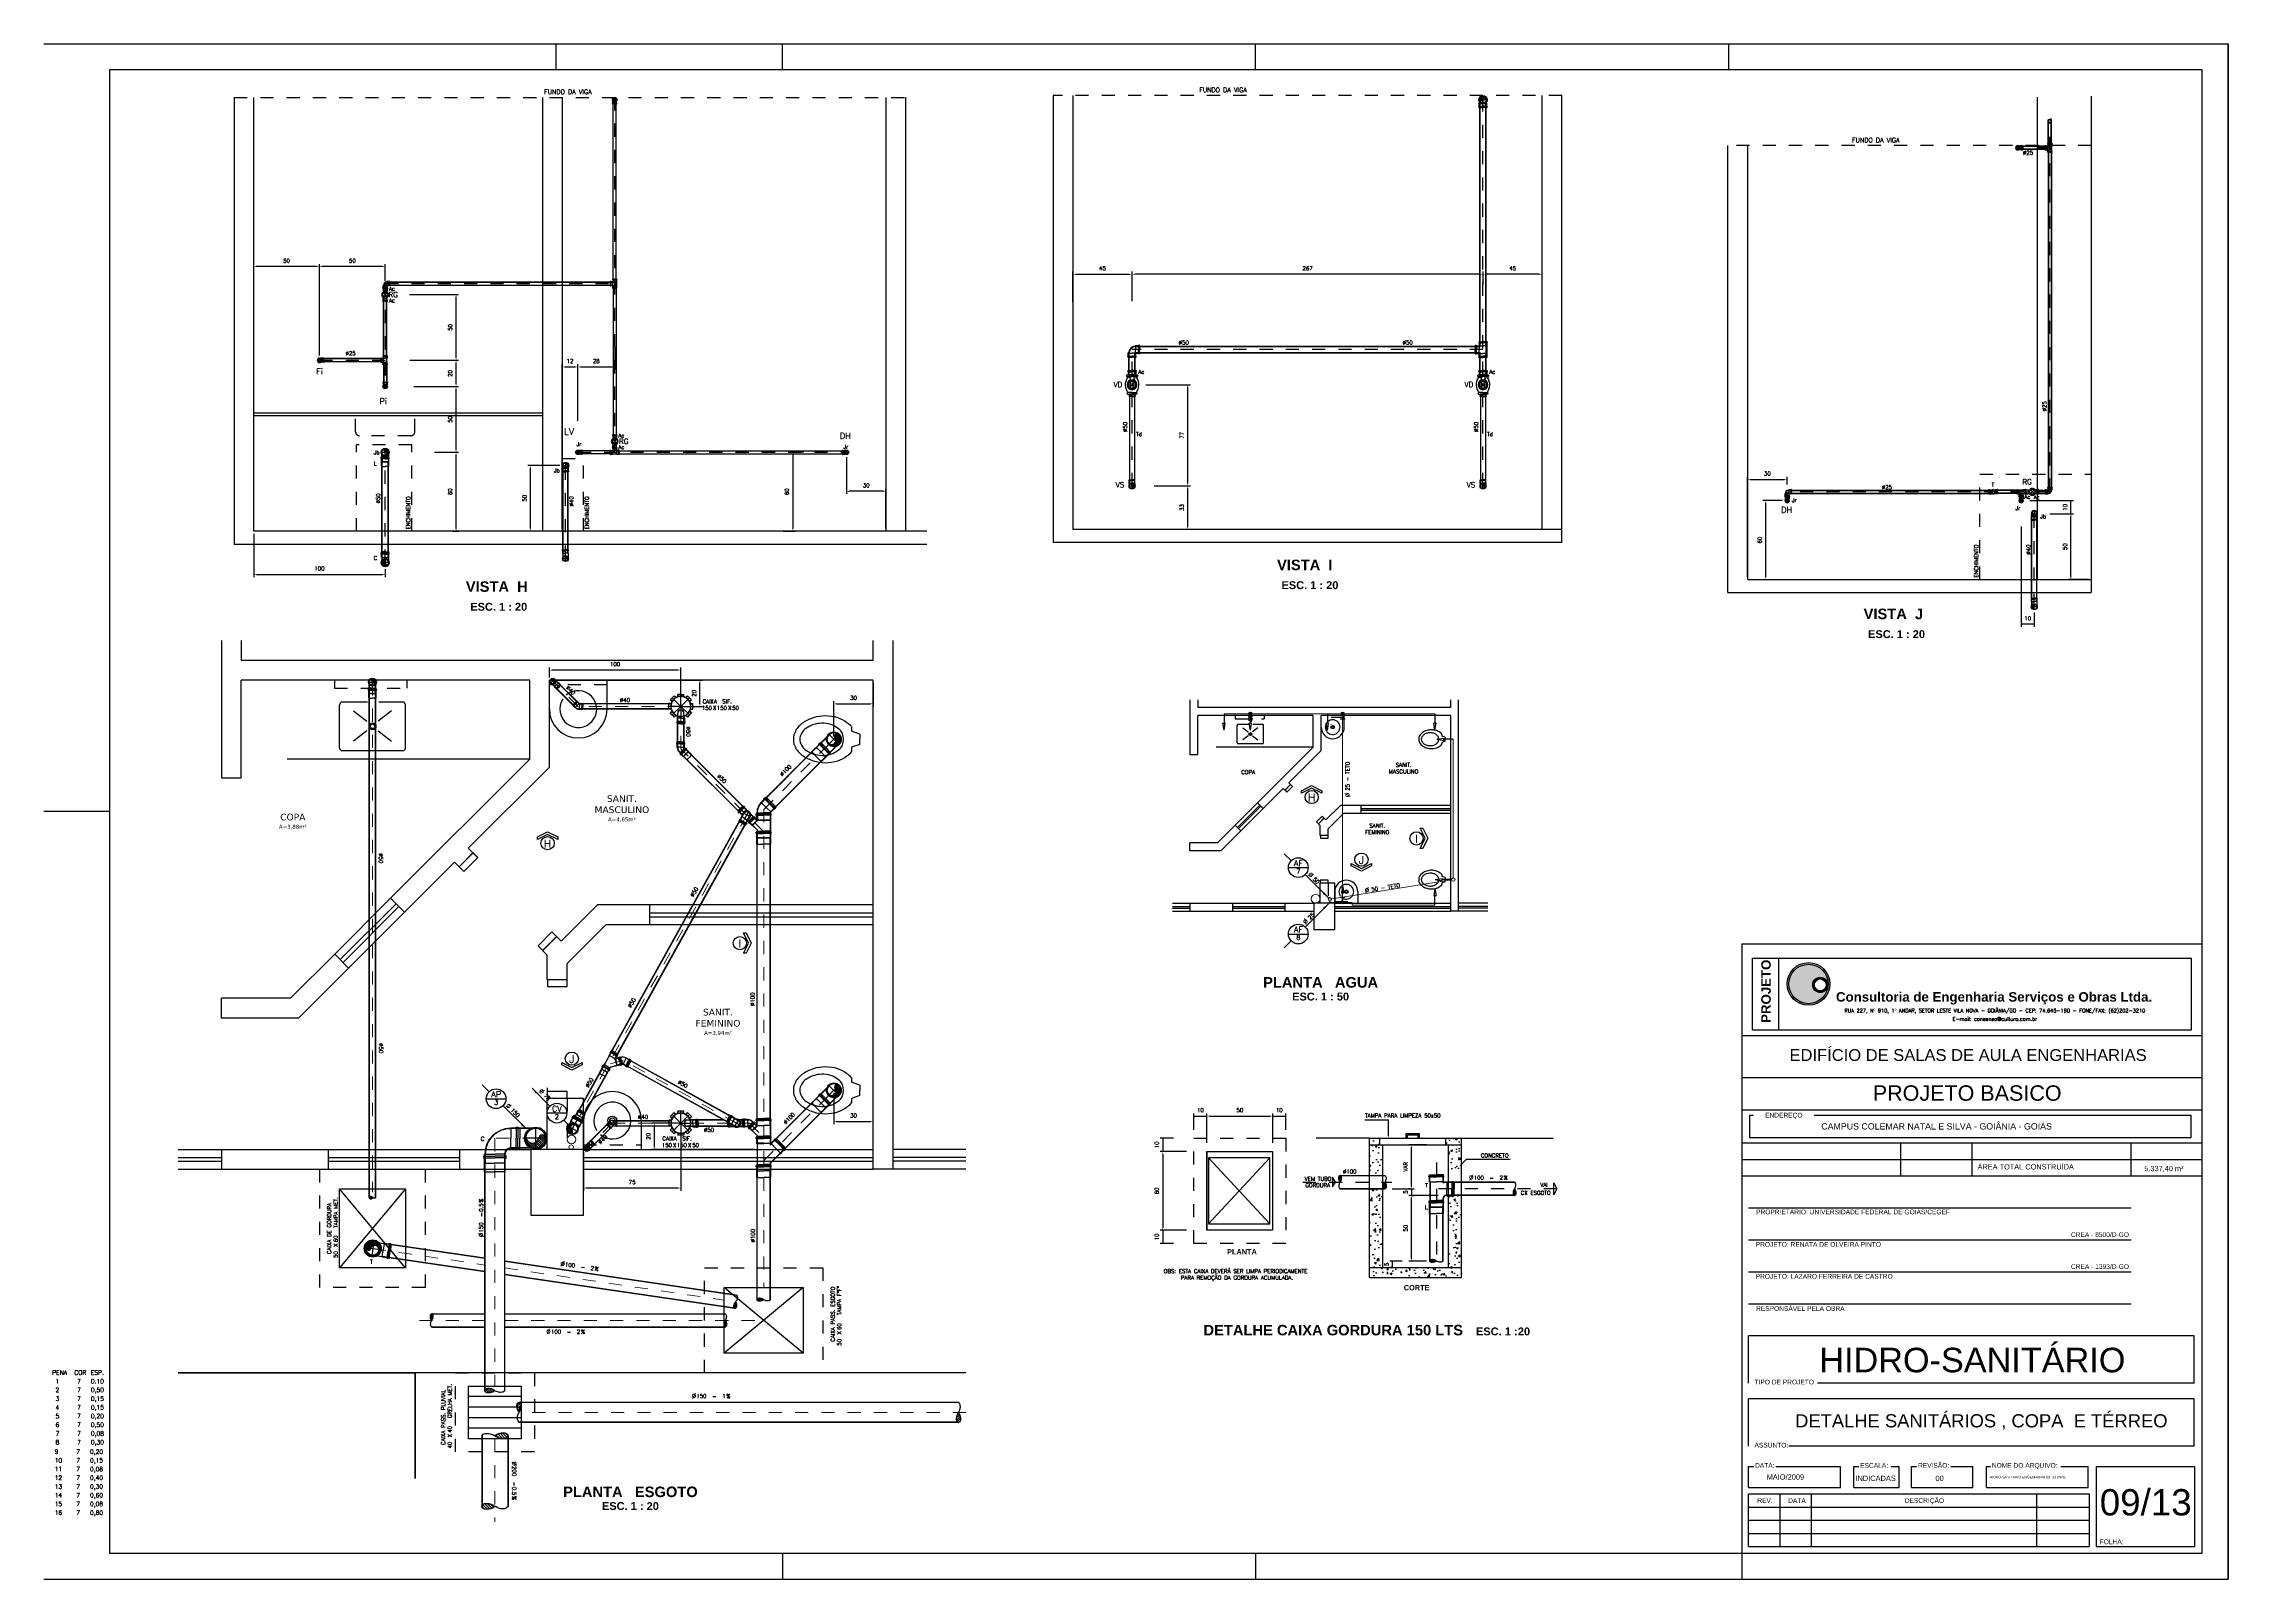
# Model space of a CAD drawing. Header units: millimetres. Extents: x -2485 to 3289, y -257 to 1952.
# Drawn here: x 33.24 to 49.86, y 15.34 to 27.02 of the extents above; entities that cross this region are included whole.
import ezdxf
from ezdxf.enums import TextEntityAlignment as Align

# ---------------------------------------------------------------- set-up
doc = ezdxf.new("R2010")
doc.units = ezdxf.units.MM
doc.header["$LTSCALE"] = 0.3
for name, pattern in [('CONTINUO', [0]), ('DASHDOT2', [0.5, 0.25, -0.125, 0, -0.125]), ('HID', [0.37, 0.07, -0.1, 0.03, -0.1, 0.07]), ('HIDDEN', [0.375, 0.25, -0.125]), ('HIDDEN2', [0.1875, 0.125, -0.0625]), ('T-5CM', [0.1, 0.05, -0.05])]:
    doc.linetypes.add(name, pattern=pattern)
for name, color, linetype in [('AF', 4, 'Continuous'), ('AUX', 2, 'Continuous'), ('BASE', 254, 'Continuous'), ('CAIXAS', 3, 'Continuous'), ('CAR_COLOR12', 20, 'Continuous'), ('CAR_TEXTO_01', 7, 'Continuous'), ('CAR_TEXTO_02', 2, 'Continuous'), ('CARIMBO', 4, 'Continuous'), ('detalhes esgoto', 1, 'HID'), ('PAREDE', 7, 'CONTINUO'), ('PILAR', 2, 'Continuous'), ('PLU', 6, 'HID'), ('PROJEÇÃO', 11, 'HIDDEN2'), ('SAN', 11, 'Continuous'), ('TEX', 11, 'Continuous'), ('TEXTO', 3, 'Continuous'), ('TUB', 1, 'Continuous'), ('VISTAS', 1, 'Continuous')]:
    doc.layers.add(name, color=color, linetype=linetype)
for name, color, linetype, lineweight in [('PROJETO ESGOTO', 1, 'HID', 15), ('PROJETO ÁGUA', 140, 'Continuous', 15), ('PROJETO ÁGUA PLUVIAL', 6, 'HID', 15), ('prumada', 9, 'Continuous', 15)]:
    doc.layers.add(name, color=color, linetype=linetype, lineweight=lineweight)
doc.styles.add('ARIAL', font='ARIAL.TTF', dxfattribs={"height": 0.12})
doc.styles.add('CAIXA', font='swiss.ttf')
doc.styles.add('ROMAND', font='romand')
doc.styles.add('ROMANS', font='romans.shx', dxfattribs={"height": 0.03})
doc.styles.add('SANSSERIFBOLD', font='sasb____.pfb')
doc.dimstyles.new('20', dxfattribs={"dimtxt": 0.03, "dimasz": 0.02, "dimexe": 0.02, "dimexo": 0.02, "dimgap": 0.03, "dimtad": 1, "dimdec": 3, "dimlfac": 100, "dimdsep": 46, "dimtxsty": 'ROMANS', "dimcen": 0.02, "dimclrd": 11, "dimclre": 11, "dimclrt": 3, "dimadec": 0, "dimazin": 0, "dimtfac": 3.333333, "dimtdec": 3, "dimtix": 1, "dimtmove": 2, "dimatfit": 3, "dimfxl": 0, "dimtolj": 1, "dimarcsym": 0})

# ---------------------------------------------------------------- blocks, each defined once
blk = doc.blocks.new('*D176')
at = {"layer": 'TEX', "color": 11, "lineweight": -2}
for p, q in [((43.574, 17.76), (43.481, 17.76)), ((43.495, 17.71), (43.481, 17.71)), ((43.501, 17.71), (43.501, 17.76))]:
    blk.add_line(p, q, dxfattribs=at)
at = {"layer": 'TEX', "color": 3, "insert": (43.456, 17.735), "char_height": 0.03, "attachment_point": 5, "rotation": 90, "style": 'ROMANS'}
blk.add_mtext('\\A1;5', dxfattribs=at)
blk = doc.blocks.new('*D177')
at = {"layer": 'TUB', "color": 11, "lineweight": -2}
for p, q in [((43.85, 18.26), (43.626, 18.26)), ((43.646, 17.78), (43.646, 18.24)), ((43.761, 17.76), (43.626, 17.76))]:
    blk.add_line(p, q, dxfattribs=at)
at = {"layer": 'TUB', "color": 11}
for points in [[(43.642, 18.24), (43.649, 18.24), (43.646, 18.26)], [(43.642, 17.78), (43.649, 17.78), (43.646, 17.76)]]:
    blk.add_solid(points, dxfattribs=at)
at = {"layer": 'TUB', "color": 3, "insert": (43.601, 18.01), "char_height": 0.03, "attachment_point": 5, "rotation": 90, "style": 'ROMANS'}
blk.add_mtext('\\A1;50', dxfattribs=at)
blk = doc.blocks.new('*D178')
at = {"layer": 'TUB', "color": 11, "lineweight": -2}
for p, q in [((43.761, 18.644), (43.626, 18.644)), ((43.646, 18.33), (43.646, 18.624)), ((43.636, 18.31), (43.626, 18.31))]:
    blk.add_line(p, q, dxfattribs=at)
at = {"layer": 'TUB', "color": 11}
for points in [[(43.642, 18.624), (43.649, 18.624), (43.646, 18.644)], [(43.642, 18.33), (43.649, 18.33), (43.646, 18.31)]]:
    blk.add_solid(points, dxfattribs=at)
at = {"layer": 'TUB', "color": 3, "insert": (43.601, 18.477), "char_height": 0.03, "attachment_point": 5, "rotation": 90, "style": 'ROMANS'}
blk.add_mtext('\\A1;VAR', dxfattribs=at)
blk = doc.blocks.new('*D179')
at = {"layer": 'TUB', "color": 11, "lineweight": -2}
for p, q in [((43.5, 18.31), (43.666, 18.31)), ((43.646, 18.31), (43.646, 18.26)), ((43.646, 18.26), (43.666, 18.26))]:
    blk.add_line(p, q, dxfattribs=at)
at = {"layer": 'TUB', "color": 3, "insert": (43.601, 18.285), "char_height": 0.03, "attachment_point": 5, "rotation": 90, "style": 'ROMANS'}
blk.add_mtext('\\A1;5', dxfattribs=at)
blk = doc.blocks.new('100')
at = {"layer": 'TEX', "color": 9, "style": 'ROMANS'}
blk.add_text('%%c100', height=0.03, dxfattribs=at).set_placement((0, 0))
blk = doc.blocks.new('b100')
at = {"layer": 'TUB', "color": 7}
for p, q in [((-0.01, -0.029), (0.007, -0.012)), ((-0.01, -0.039), (0.009, -0.02)), ((-0.008, -0.016), (0.003, -0.005)), ((-0.007, -0.047), (0.01, -0.03)), ((0, -0.051), (0.01, -0.041))]:
    blk.add_line(p, q, dxfattribs=at)
for points in [[(0, 0.051), (0.005, 0.044), (0.007, 0.04), (0.008, 0.036), (0.009, 0.031), (0.009, 0.026), (0.008, 0.022), (0.007, 0.017), (0.006, 0.013), (0.004, 0.008), (0.002, 0.003), (0, 0)], [(0, 0), (-0.002, -0.003), (-0.003, -0.005), (-0.004, -0.006), (-0.005, -0.008), (-0.005, -0.009), (-0.006, -0.01), (-0.006, -0.011), (-0.007, -0.012), (-0.007, -0.013), (-0.007, -0.013), (-0.007, -0.014), (-0.008, -0.015), (-0.008, -0.015), (-0.008, -0.016), (-0.008, -0.016), (-0.008, -0.017), (-0.008, -0.017), (-0.009, -0.018), (-0.009, -0.018), (-0.009, -0.019), (-0.009, -0.019), (-0.009, -0.02), (-0.009, -0.021), (-0.009, -0.021), (-0.009, -0.022), (-0.01, -0.022), (-0.01, -0.023), (-0.01, -0.024), (-0.01, -0.024), (-0.01, -0.025), (-0.01, -0.026), (-0.01, -0.026), (-0.01, -0.027), (-0.01, -0.028), (-0.01, -0.029), (-0.01, -0.029), (-0.01, -0.03), (-0.011, -0.031), (-0.011, -0.031), (-0.011, -0.032), (-0.011, -0.033), (-0.011, -0.034), (-0.011, -0.034), (-0.011, -0.035), (-0.011, -0.035), (-0.011, -0.036), (-0.01, -0.037), (-0.01, -0.037), (-0.01, -0.038), (-0.01, -0.038), (-0.01, -0.039), (-0.01, -0.039), (-0.01, -0.04), (-0.01, -0.04), (-0.01, -0.041), (-0.01, -0.041), (-0.009, -0.042), (-0.009, -0.042), (-0.009, -0.043), (-0.009, -0.043), (-0.008, -0.044), (-0.008, -0.044), (-0.008, -0.045), (-0.008, -0.045), (-0.008, -0.046), (-0.007, -0.046), (-0.007, -0.046), (-0.007, -0.047), (-0.007, -0.047), (-0.006, -0.047), (-0.006, -0.048), (-0.006, -0.048), (-0.006, -0.048), (-0.006, -0.048), (-0.005, -0.048), (-0.005, -0.049), (-0.005, -0.049), (-0.005, -0.049), (-0.004, -0.049), (-0.004, -0.049), (-0.004, -0.05), (-0.004, -0.05), (-0.003, -0.05), (-0.003, -0.05), (-0.002, -0.05), (-0.002, -0.05), (-0.001, -0.051), (0, -0.051)], [(0, 0), (0.002, -0.003), (0.003, -0.005), (0.004, -0.006), (0.005, -0.008), (0.005, -0.009), (0.006, -0.01), (0.006, -0.011), (0.007, -0.012), (0.007, -0.013), (0.007, -0.013), (0.007, -0.014), (0.008, -0.015), (0.008, -0.015), (0.008, -0.016), (0.008, -0.016), (0.008, -0.017), (0.008, -0.017), (0.009, -0.018), (0.009, -0.018), (0.009, -0.019), (0.009, -0.019), (0.009, -0.02), (0.009, -0.021), (0.009, -0.021), (0.009, -0.022), (0.01, -0.022), (0.01, -0.023), (0.01, -0.024), (0.01, -0.024), (0.01, -0.025), (0.01, -0.026), (0.01, -0.026), (0.01, -0.027), (0.01, -0.028), (0.01, -0.029), (0.01, -0.029), (0.01, -0.03), (0.011, -0.031), (0.011, -0.031), (0.011, -0.032), (0.011, -0.033), (0.011, -0.034), (0.011, -0.034), (0.011, -0.035), (0.011, -0.035), (0.011, -0.036), (0.01, -0.037), (0.01, -0.037), (0.01, -0.038), (0.01, -0.038), (0.01, -0.039), (0.01, -0.039), (0.01, -0.04), (0.01, -0.04), (0.01, -0.041), (0.01, -0.041), (0.009, -0.042), (0.009, -0.042), (0.009, -0.043), (0.009, -0.043), (0.008, -0.044), (0.008, -0.044), (0.008, -0.045), (0.008, -0.045), (0.008, -0.046), (0.007, -0.046), (0.007, -0.046), (0.007, -0.047), (0.007, -0.047), (0.006, -0.047), (0.006, -0.048), (0.006, -0.048), (0.006, -0.048), (0.006, -0.048), (0.005, -0.048), (0.005, -0.049), (0.005, -0.049), (0.005, -0.049), (0.004, -0.049), (0.004, -0.049), (0.004, -0.05), (0.004, -0.05), (0.003, -0.05), (0.003, -0.05), (0.002, -0.05), (0.002, -0.05), (0.001, -0.051), (0, -0.051)]]:
    blk.add_lwpolyline(points, dxfattribs=at)
blk = doc.blocks.new('*D180')
at = {"layer": 'TEX', "color": 11, "lineweight": -2}
for p, q in [((41.99, 18.759), (41.99, 18.883)), ((41.99, 18.863), (42.09, 18.863)), ((42.09, 18.659), (42.09, 18.883))]:
    blk.add_line(p, q, dxfattribs=at)
at = {"layer": 'TEX', "color": 3, "insert": (42.04, 18.908), "char_height": 0.03, "attachment_point": 5, "style": 'ROMANS'}
blk.add_mtext('\\A1;10', dxfattribs=at)
blk = doc.blocks.new('*D181')
at = {"layer": 'TEX', "color": 11, "lineweight": -2}
for p, q in [((42.09, 18.659), (42.09, 18.883)), ((42.11, 18.863), (42.57, 18.863)), ((42.59, 18.659), (42.59, 18.883))]:
    blk.add_line(p, q, dxfattribs=at)
at = {"layer": 'TEX', "color": 11}
for points in [[(42.11, 18.867), (42.11, 18.86), (42.09, 18.863)], [(42.57, 18.867), (42.57, 18.86), (42.59, 18.863)]]:
    blk.add_solid(points, dxfattribs=at)
at = {"layer": 'TEX', "color": 3, "insert": (42.34, 18.908), "char_height": 0.03, "attachment_point": 5, "style": 'ROMANS'}
blk.add_mtext('\\A1;50', dxfattribs=at)
blk = doc.blocks.new('*D182')
at = {"layer": 'TEX', "color": 11, "lineweight": -2}
for p, q in [((42.59, 18.659), (42.59, 18.883)), ((42.59, 18.863), (42.69, 18.863)), ((42.69, 18.759), (42.69, 18.883))]:
    blk.add_line(p, q, dxfattribs=at)
at = {"layer": 'TEX', "color": 3, "insert": (42.64, 18.908), "char_height": 0.03, "attachment_point": 5, "style": 'ROMANS'}
blk.add_mtext('\\A1;10', dxfattribs=at)
blk = doc.blocks.new('*D183')
at = {"layer": 'TEX', "color": 11, "lineweight": -2}
for p, q in [((41.835, 18.694), (41.733, 18.694)), ((41.753, 18.694), (41.753, 18.594)), ((41.935, 18.594), (41.733, 18.594))]:
    blk.add_line(p, q, dxfattribs=at)
at = {"layer": 'TEX', "color": 3, "insert": (41.708, 18.644), "char_height": 0.03, "attachment_point": 5, "rotation": 90, "style": 'ROMANS'}
blk.add_mtext('\\A1;10', dxfattribs=at)
blk = doc.blocks.new('*D184')
at = {"layer": 'TEX', "color": 11, "lineweight": -2}
for p, q in [((41.935, 18.594), (41.733, 18.594)), ((41.753, 18.574), (41.753, 18.014)), ((41.935, 17.994), (41.733, 17.994))]:
    blk.add_line(p, q, dxfattribs=at)
at = {"layer": 'TEX', "color": 11}
for points in [[(41.75, 18.574), (41.756, 18.574), (41.753, 18.594)], [(41.75, 18.014), (41.756, 18.014), (41.753, 17.994)]]:
    blk.add_solid(points, dxfattribs=at)
at = {"layer": 'TEX', "color": 3, "insert": (41.708, 18.294), "char_height": 0.03, "attachment_point": 5, "rotation": 90, "style": 'ROMANS'}
blk.add_mtext('\\A1;60', dxfattribs=at)
blk = doc.blocks.new('*D185')
at = {"layer": 'TEX', "color": 11, "lineweight": -2}
for p, q in [((41.935, 17.994), (41.733, 17.994)), ((41.753, 17.994), (41.753, 17.894)), ((41.835, 17.894), (41.733, 17.894))]:
    blk.add_line(p, q, dxfattribs=at)
at = {"layer": 'TEX', "color": 3, "insert": (41.708, 17.944), "char_height": 0.03, "attachment_point": 5, "rotation": 90, "style": 'ROMANS'}
blk.add_mtext('\\A1;10', dxfattribs=at)
blk = doc.blocks.new('s8d')
at = {"layer": 'TEX', "color": 5}
blk.add_lwpolyline([(-0.024, -0.045), (-0.024, 0.045), (0, 0)], close=True, dxfattribs=at)
at = {"layer": 'TEX', "color": 5, "style": 'ROMANS'}
blk.add_text('VAI', height=0.03, dxfattribs=at).set_placement((-0.07, 0.015), align=Align.RIGHT)
blk.add_attdef('NOME', text='', height=0.03, dxfattribs=at).set_placement((-0.047, -0.045), align=Align.RIGHT)
blk = doc.blocks.new('DD')
at = {"layer": 'TEX', "color": 9}
blk.add_line((0.188, 0.023), (0.211, 0.023), dxfattribs=at)
at = {"layer": 'TEX', "color": 9, "style": 'ROMANS'}
for s, height, p in [('%%c', 0.04, (0.026, 0.008)), ('%', 0.03, (0.289, 0.012))]:
    blk.add_text(s, height=height, dxfattribs=at).set_placement(p)
blk.add_attdef('N', (0.062, 0.012), '', height=0.03, dxfattribs=at)
blk.add_attdef('INCL', text='', height=0.03, dxfattribs=at).set_placement((0.284, 0.012), align=Align.RIGHT)
blk = doc.blocks.new('TS100D')
at = {"layer": 'TUB', "color": 3}
for p, q in [((0, 0.05), (0.005, 0.051)), ((0, 0.05), (0, 0.049)), ((0.191, 0.051), (0.191, 0)), ((0.191, -0.051), (0.191, 0)), ((0.229, 0.051), (0.229, 0)), ((0.229, -0.051), (0.229, 0)), ((0.237, 0.051), (0.237, 0)), ((0.237, -0.051), (0.237, 0)), ((0.246, 0.053), (0.246, 0)), ((0.246, -0.053), (0.246, 0)), ((0, -0.05), (0, -0.049)), ((0, -0.05), (0.005, -0.051)), ((0.085, -0.135), (0.138, -0.135)), ((0.087, -0.08), (0.138, -0.08)), ((0.087, -0.118), (0.138, -0.118)), ((0.087, -0.126), (0.138, -0.126)), ((0.189, -0.08), (0.138, -0.08)), ((0.189, -0.118), (0.138, -0.118)), ((0.189, -0.126), (0.138, -0.126)), ((0.191, -0.135), (0.138, -0.135))]:
    blk.add_line(p, q, dxfattribs=at)
at = {"layer": 'TUB', "color": 3, "linetype": 'Continuous'}
for q in [(0, 0.049), (0, -0.049)]:
    blk.add_line((0, 0), q, dxfattribs=at)
at = {"layer": 'TUB', "color": 4}
for p, q in [((0.189, 0.049), (0, 0.049)), ((0.188, 0.051), (0.005, 0.051)), ((0.188, 0.051), (0.19, 0.053)), ((0.189, 0.049), (0.191, 0.051)), ((0.19, 0.053), (0.227, 0.053)), ((0.191, 0.051), (0.229, 0.051)), ((0.227, 0.057), (0.238, 0.057)), ((0.227, 0.053), (0.227, 0.057)), ((0.229, 0.051), (0.229, 0.055)), ((0.229, 0.055), (0.237, 0.055)), ((0.237, 0.055), (0.237, 0.051)), ((0.237, 0.051), (0.246, 0.051)), ((0.238, 0.057), (0.238, 0.053)), ((0.238, 0.053), (0.246, 0.053)), ((0.062, -0.049), (0, -0.049)), ((0.062, -0.051), (0.005, -0.051)), ((0.081, -0.116), (0.081, -0.127)), ((0.085, -0.116), (0.081, -0.116)), ((0.081, -0.127), (0.085, -0.127)), ((0.087, -0.118), (0.083, -0.118)), ((0.083, -0.118), (0.083, -0.126)), ((0.083, -0.126), (0.087, -0.126)), ((0.087, -0.077), (0.085, -0.079)), ((0.085, -0.079), (0.085, -0.116)), ((0.085, -0.127), (0.085, -0.135)), ((0.087, -0.077), (0.087, -0.076)), ((0.089, -0.078), (0.087, -0.08)), ((0.087, -0.08), (0.087, -0.118)), ((0.087, -0.126), (0.087, -0.135)), ((0.089, -0.078), (0.089, -0.076)), ((0.189, -0.049), (0.184, -0.049)), ((0.188, -0.051), (0.186, -0.051)), ((0.187, -0.077), (0.187, -0.078)), ((0.187, -0.078), (0.189, -0.08)), ((0.188, -0.051), (0.19, -0.053)), ((0.189, -0.049), (0.191, -0.051)), ((0.189, -0.077), (0.191, -0.079)), ((0.189, -0.08), (0.189, -0.118)), ((0.189, -0.118), (0.193, -0.118)), ((0.189, -0.126), (0.189, -0.135)), ((0.193, -0.126), (0.189, -0.126)), ((0.19, -0.053), (0.227, -0.053)), ((0.191, -0.051), (0.229, -0.051)), ((0.191, -0.079), (0.191, -0.116)), ((0.191, -0.116), (0.195, -0.116)), ((0.191, -0.127), (0.191, -0.135)), ((0.195, -0.127), (0.191, -0.127)), ((0.193, -0.118), (0.193, -0.126)), ((0.195, -0.116), (0.195, -0.127)), ((0.227, -0.053), (0.227, -0.057)), ((0.227, -0.057), (0.238, -0.057)), ((0.229, -0.051), (0.229, -0.055)), ((0.229, -0.055), (0.237, -0.055)), ((0.237, -0.051), (0.246, -0.051)), ((0.237, -0.055), (0.237, -0.051)), ((0.238, -0.053), (0.246, -0.053)), ((0.238, -0.057), (0.238, -0.053))]:
    blk.add_line(p, q, dxfattribs=at)
for centre, radius, end in [((0.062, -0.076), 0.0268, 90), ((0.062, -0.076), 0.025, 90), ((0.062, -0.077), 0.125, 13.1794), ((0.062, -0.077), 0.127, 12.154)]:
    blk.add_arc(centre, radius, 0, end, dxfattribs=at)
blk = doc.blocks.new('l100')
at = {"layer": 'TUB', "color": 4}
for p, q in [((-0.049, 0.0518), (-0.0475, 0.0526)), ((0, 0.0508), (-0.049, 0.0508)), ((-0.0475, 0.0526), (0.0308, 0.0526)), ((0, 0.0508), (0.0326, 0.0508)), ((0.0308, 0.0566), (0.0424, 0.0566)), ((0.0308, 0.0526), (0.0308, 0.0566)), ((0.0326, 0.0548), (0.0406, 0.0548)), ((0.0326, 0.0508), (0.0326, 0.0548)), ((0.0406, 0.0548), (0.0406, 0.0508)), ((0.0406, 0.0508), (0.05, 0.0508)), ((0.0424, 0.0566), (0.0424, 0.0526)), ((0.0424, 0.0526), (0.05, 0.0526)), ((0, -0.0508), (-0.049, -0.0508)), ((-0.049, -0.0518), (-0.0475, -0.0526)), ((-0.0475, -0.0526), (0.0308, -0.0526)), ((0, -0.0508), (0.0326, -0.0508)), ((0.0308, -0.0526), (0.0308, -0.0566)), ((0.0308, -0.0566), (0.0424, -0.0566)), ((0.0326, -0.0508), (0.0326, -0.0548)), ((0.0326, -0.0548), (0.0406, -0.0548)), ((0.0406, -0.0508), (0.05, -0.0508)), ((0.0406, -0.0548), (0.0406, -0.0508)), ((0.0424, -0.0526), (0.05, -0.0526)), ((0.0424, -0.0566), (0.0424, -0.0526))]:
    blk.add_line(p, q, dxfattribs=at)
at = {"layer": 'TUB', "color": 3}
for p, q in [((-0.049, 0.0518), (-0.049, 0)), ((-0.049, -0.0518), (-0.049, 0)), ((0, 0.0508), (0, 0)), ((0, -0.0508), (0, 0)), ((0.0326, 0.0508), (0.0326, 0)), ((0.0326, -0.0508), (0.0326, 0)), ((0.0406, 0.0508), (0.0406, 0)), ((0.0406, -0.0508), (0.0406, 0)), ((0.05, 0.0526), (0.05, 0)), ((0.05, -0.0526), (0.05, 0))]:
    blk.add_line(p, q, dxfattribs=at)
blk = doc.blocks.new('PN')
at = {"layer": 'TEX', "color": 3, "linetype": 'Continuous', "style": 'SANSSERIFBOLD'}
blk.add_text('ESC. 1 :', height=0.06, dxfattribs=at).set_placement((-0.078, 0.012), align=Align.CENTER)
at = {"layer": 'TEX', "color": 9, "style": 'SANSSERIFBOLD'}
blk.add_attdef('NOME', text='', height=0.08, dxfattribs=at).set_placement((-0.335, 0.012), align=Align.RIGHT)
at = {"layer": 'TEX', "color": 3, "style": 'SANSSERIFBOLD'}
blk.add_attdef('ESCALA', (0.082, 0.012), '', height=0.06, dxfattribs=at)
blk = doc.blocks.new('J90E50CBT')
at = {"layer": 'TUB'}
for p, q in [((0.031, 0), (-0.031, 0)), ((0, 0.031), (0, 0)), ((0, -0.031), (0, 0))]:
    blk.add_line(p, q, dxfattribs=at)
at = {"layer": 'TUB', "color": 7}
for p, q in [((-0.025, 0), (-0.025, 0.001)), ((-0.014, 0), (-0.024, 0.009)), ((-0.007, 0.003), (-0.02, 0.016)), ((-0.002, 0.009), (-0.014, 0.021)), ((0, 0.018), (-0.007, 0.024)), ((0.006, 0.012), (0, 0.018)), ((0.025, 0.003), (0.003, 0.025)), ((-0.016, -0.009), (-0.025, 0)), ((-0.009, -0.005), (-0.014, 0))]:
    blk.add_line(p, q, dxfattribs=at)
at = {"layer": 'TUB', "color": 4}
for p, q in [((0.018, 0.025), (0.07, 0.025)), ((0.029, 0.025), (0.018, 0.025)), ((0.02, 0.024), (0.072, 0.024)), ((0.029, 0.024), (0.02, 0.024)), ((0.018, -0.025), (0.07, -0.025)), ((0.029, -0.025), (0.018, -0.025)), ((0.02, -0.024), (0.072, -0.024)), ((0.029, -0.024), (0.02, -0.024))]:
    blk.add_line(p, q, dxfattribs=at)
at = {"layer": 'TUB', "color": 3}
for p, q in [((0.072, 0.024), (0.07, 0.025)), ((0.072, 0.024), (0.072, 0.024)), ((0.072, -0.024), (0.07, -0.025)), ((0.072, -0.024), (0.072, -0.024))]:
    blk.add_line(p, q, dxfattribs=at)
at = {"layer": 'TUB', "color": 3, "linetype": 'Continuous'}
for q in [(0.072, 0.024), (0.072, -0.024)]:
    blk.add_line((0.072, 0), q, dxfattribs=at)
at = {"layer": 'TUB', "color": 4}
for radius in [0.0309, 0.027, 0.0254]:
    blk.add_circle((0, 0), radius, dxfattribs=at)
for centre, radius, start, end in [((0.008, -0.004), 0.0165, 350.3769, 165.498), ((-0.017, 0), 0.00874, 180, 270), ((-0.017, 0), 0.00874, 270, 0)]:
    blk.add_arc(centre, radius, start, end, dxfattribs=at)
blk = doc.blocks.new('l50')
at = {"layer": 'TUB', "color": 4}
for p, q in [((-0.035, 0.02595), (-0.031875, 0.02695)), ((0.0229, 0.02535), (-0.035, 0.02535)), ((-0.031875, 0.02695), (0.0213, 0.02695)), ((0.0213, 0.02695), (0.0213, 0.03095)), ((0.0213, 0.03095), (0.0325, 0.03095)), ((0.0229, 0.02535), (0.0229, 0.02935)), ((0.0229, 0.02935), (0.0309, 0.02935)), ((0.0309, 0.02935), (0.0309, 0.02535)), ((0.0309, 0.02535), (0.04, 0.02535)), ((0.0325, 0.03095), (0.0325, 0.02695)), ((0.0325, 0.02695), (0.04, 0.02695)), ((0.0229, -0.02535), (-0.035, -0.02535)), ((-0.035, -0.02595), (-0.031875, -0.02695)), ((-0.031875, -0.02695), (0.0213, -0.02695)), ((0.0213, -0.02695), (0.0213, -0.03095)), ((0.0213, -0.03095), (0.0325, -0.03095)), ((0.0229, -0.02535), (0.0229, -0.02935)), ((0.0229, -0.02935), (0.0309, -0.02935)), ((0.0309, -0.02535), (0.04, -0.02535)), ((0.0309, -0.02935), (0.0309, -0.02535)), ((0.0325, -0.02695), (0.04, -0.02695)), ((0.0325, -0.03095), (0.0325, -0.02695))]:
    blk.add_line(p, q, dxfattribs=at)
at = {"layer": 'TUB', "color": 3}
for p, q in [((-0.035, 0.02595), (-0.035, 0)), ((-0.035, -0.02595), (-0.035, 0)), ((0, 0.02535), (0, 0)), ((0, -0.02535), (0, 0)), ((0.0229, 0), (0.0229, 0.02535)), ((0.0229, 0), (0.0229, -0.02535)), ((0.0309, 0), (0.0309, 0.02535)), ((0.0309, 0), (0.0309, -0.02535)), ((0.04, 0), (0.04, 0.02695)), ((0.04, 0), (0.04, -0.02695))]:
    blk.add_line(p, q, dxfattribs=at)
blk = doc.blocks.new('50')
at = {"layer": 'TEX', "color": 9, "style": 'ROMANS'}
blk.add_text('%%c50', height=0.03, dxfattribs=at).set_placement((0, 0))
blk = doc.blocks.new('*D186')
at = {"layer": 'TEX', "color": 11, "lineweight": -2}
for p, q in [((36.377, 23.912), (36.397, 23.912)), ((36.377, 23.332), (36.377, 23.892)), ((36.352, 23.312), (36.397, 23.312))]:
    blk.add_line(p, q, dxfattribs=at)
at = {"layer": 'TEX', "color": 11}
for points in [[(36.374, 23.892), (36.381, 23.892), (36.377, 23.912)], [(36.374, 23.332), (36.381, 23.332), (36.377, 23.312)]]:
    blk.add_solid(points, dxfattribs=at)
at = {"layer": 'TEX', "color": 3, "insert": (36.332, 23.612), "char_height": 0.03, "attachment_point": 5, "rotation": 90, "style": 'ROMANS'}
blk.add_mtext('\\A1;60', dxfattribs=at)
blk = doc.blocks.new('jr25-20')
at = {"layer": 'AF', "color": 1}
for p, q in [((0.017, 0), (-0.017, 0)), ((0, -0.017), (0, 0.017))]:
    blk.add_line(p, q, dxfattribs=at)
at = {"layer": 'AF', "color": 7}
for p, q in [((-0.003, 0.006), (0, 0.008)), ((0, 0.008), (0.001, 0.01)), ((0.001, 0.004), (0.005, 0.009)), ((0.004, 0.003), (0.008, 0.006)), ((0.006, 0), (0.007, 0)), ((0.007, 0), (0.009, 0.003)), ((0.007, -0.005), (0.01, -0.002))]:
    blk.add_line(p, q, dxfattribs=at)
at = {"layer": 'AF', "color": 3}
for p, q in [((0.011, 0.013), (0.013, 0.015)), ((0.028, 0.015), (0.013, 0.015)), ((0.014, 0.011), (0.013, 0.011)), ((0.014, 0.012), (0.014, 0.011)), ((0.014, 0.012), (0.033, 0.012)), ((0.028, 0.015), (0.03, 0.017)), ((0.028, 0.012), (0.028, 0)), ((0.028, -0.012), (0.028, 0)), ((0.033, 0.017), (0.03, 0.017)), ((0.033, 0.012), (0.033, 0.017)), ((0.033, 0), (0.033, 0.012)), ((0.033, 0), (0.033, -0.012)), ((0.011, -0.013), (0.011, -0.013)), ((0.011, -0.013), (0.013, -0.015)), ((0.014, -0.011), (0.013, -0.011)), ((0.028, -0.015), (0.013, -0.015)), ((0.014, -0.012), (0.014, -0.011)), ((0.014, -0.012), (0.033, -0.012)), ((0.028, -0.015), (0.03, -0.017)), ((0.033, -0.017), (0.03, -0.017)), ((0.033, -0.012), (0.033, -0.017))]:
    blk.add_line(p, q, dxfattribs=at)
for radius in [0.017, 0.01]:
    blk.add_circle((0, 0), radius, dxfattribs=at)
at = {"layer": 'AF', "color": 7}
for centre, radius, start, end in [((0, 0.007), 0.00302, 90, 270), ((0, -0.003), 0.00709, 294.0244, 88.8623)]:
    blk.add_arc(centre, radius, start, end, dxfattribs=at)
blk = doc.blocks.new('A$C7CD673E2')
at = {"layer": 'TUB', "color": 4}
for p, q in [((0.02, 0.056), (0, 0.056)), ((0.02, 0.006), (0, 0.006)), ((0.021, 0.055), (0.002, 0.055)), ((0.021, 0.007), (0.002, 0.007)), ((0.02, 0.056), (0.022, 0.058)), ((0.02, 0.006), (0.022, 0.004)), ((0.021, 0.055), (0.022, 0.056)), ((0.021, 0.007), (0.022, 0.006)), ((0.022, 0.058), (0.046, 0.058)), ((0.022, 0.056), (0.047, 0.056)), ((0.022, 0.006), (0.047, 0.006)), ((0.022, 0.004), (0.046, 0.004)), ((0.046, 0.062), (0.057, 0.062)), ((0.046, 0.058), (0.046, 0.062)), ((0.046, 0.004), (0.046, 0)), ((0.047, 0.06), (0.055, 0.06)), ((0.047, 0.056), (0.047, 0.06)), ((0.047, 0.006), (0.047, 0.002)), ((0.047, 0.002), (0.055, 0.002)), ((0.055, 0.06), (0.055, 0.056)), ((0.055, 0.056), (0.064, 0.056)), ((0.055, 0.002), (0.055, 0.006)), ((0.055, 0.006), (0.064, 0.006)), ((0.057, 0.062), (0.057, 0.058)), ((0.057, 0.058), (0.064, 0.058)), ((0.057, 0.004), (0.064, 0.004)), ((0.057, 0), (0.057, 0.004)), ((0.046, 0), (0.057, 0))]:
    blk.add_line(p, q, dxfattribs=at)
at = {"layer": 'TUB', "color": 3}
for p, q in [((0.022, 0.031), (0.022, 0.056)), ((0.022, 0.031), (0.022, 0.006)), ((0.047, 0.031), (0.047, 0.056)), ((0.047, 0.031), (0.047, 0.006)), ((0.055, 0.031), (0.055, 0.056)), ((0.055, 0.031), (0.055, 0.006)), ((0.064, 0.031), (0.064, 0.058)), ((0.064, 0.031), (0.064, 0.004))]:
    blk.add_line(p, q, dxfattribs=at)
blk = doc.blocks.new('j90e40cb-t')
at = {"layer": 'TUB', "color": 1, "linetype": 'Continuous'}
for p, q in [((-0.023, 0), (0.023, 0)), ((0, -0.023), (0, 0.023))]:
    blk.add_line(p, q, dxfattribs=at)
at = {"layer": 'TUB', "color": 7}
for p, q in [((-0.006, 0.011), (0.003, 0.02)), ((0.001, 0.007), (0.011, 0.017)), ((0.009, 0.004), (0.016, 0.012)), ((0.013, -0.002), (0.019, 0.004)), ((0.013, -0.012), (0.019, -0.007))]:
    blk.add_line(p, q, dxfattribs=at)
at = {"layer": 'TUB', "color": 4}
for p, q in [((0.02, 0.021), (0.013, 0.021)), ((0.02, 0.019), (0.015, 0.019)), ((0.02, 0.021), (0.021, 0.021)), ((0.022, 0.019), (0.02, 0.019)), ((0.021, 0.021), (0.041, 0.021)), ((0.022, 0.02), (0.022, 0.019)), ((0.022, 0.02), (0.048, 0.02)), ((0.041, 0.021), (0.042, 0.022)), ((0.042, 0.022), (0.048, 0.022)), ((0.02, -0.021), (0.013, -0.021)), ((0.02, -0.019), (0.015, -0.019)), ((0.022, -0.019), (0.02, -0.019)), ((0.02, -0.021), (0.021, -0.021)), ((0.021, -0.021), (0.041, -0.021)), ((0.022, -0.02), (0.022, -0.019)), ((0.022, -0.02), (0.048, -0.02)), ((0.041, -0.021), (0.042, -0.022)), ((0.042, -0.022), (0.048, -0.022))]:
    blk.add_line(p, q, dxfattribs=at)
at = {"layer": 'TUB', "color": 3}
for p, q in [((0.022, 0.019), (0.022, 0.01)), ((0.041, 0.02), (0.041, 0)), ((0.041, -0.02), (0.041, 0)), ((0.048, 0.022), (0.048, 0)), ((0.048, -0.022), (0.048, 0)), ((0.022, -0.019), (0.022, -0.01))]:
    blk.add_line(p, q, dxfattribs=at)
at = {"layer": 'TUB', "color": 4}
for radius in [0.0242, 0.0227, 0.02]:
    blk.add_circle((0, 0), radius, dxfattribs=at)
for centre, radius, start, end in [((0, 0.014), 0.0063, 90, 270), ((0, -0.007), 0.0143, 311.815, 90.1096)]:
    blk.add_arc(centre, radius, start, end, dxfattribs=at)
blk = doc.blocks.new('ADC25')
at = {"layer": 'AF', "color": 3}
for p, q in [((0.001, 0.015), (0, 0.014)), ((0, 0.014), (0, 0)), ((0.002, 0.012), (0, 0.01)), ((0, -0.014), (0, 0)), ((0.016, 0.015), (0.001, 0.015)), ((0.002, 0.012), (0.021, 0.012)), ((0.002, 0), (0.002, 0.012)), ((0.016, 0.015), (0.018, 0.017)), ((0.016, 0), (0.016, 0.012)), ((0.021, 0.017), (0.018, 0.017)), ((0.021, 0.012), (0.021, 0.017)), ((0.021, 0), (0.021, 0.012)), ((0.021, 0), (0.021, -0.012)), ((0.002, -0.012), (0, -0.01)), ((0.001, -0.015), (0, -0.014)), ((0.016, -0.015), (0.001, -0.015)), ((0.002, 0), (0.002, -0.012)), ((0.002, -0.012), (0.021, -0.012)), ((0.016, 0), (0.016, -0.012)), ((0.016, -0.015), (0.018, -0.017)), ((0.021, -0.017), (0.018, -0.017)), ((0.021, -0.012), (0.021, -0.017))]:
    blk.add_line(p, q, dxfattribs=at)
blk = doc.blocks.new('RG-25')
at = {"layer": 'AF', "color": 4}
for p, q in [((-0.029, 0.011), (-0.028, 0.011)), ((-0.029, 0), (-0.029, 0.011)), ((-0.029, 0), (-0.029, -0.011)), ((-0.028, 0.012), (-0.028, 0.011)), ((-0.028, 0.012), (-0.023, 0.012)), ((0.014, -0.014), (-0.014, 0.014)), ((-0.014, -0.014), (0.014, 0.014)), ((0.028, 0.012), (0.023, 0.012)), ((0.028, 0.012), (0.028, 0.011)), ((0.029, 0.011), (0.028, 0.011)), ((0.029, 0), (0.029, 0.011)), ((0.029, 0), (0.029, -0.011)), ((-0.029, -0.011), (-0.028, -0.011)), ((-0.028, -0.012), (-0.028, -0.011)), ((-0.028, -0.012), (-0.023, -0.012)), ((0.028, -0.012), (0.023, -0.012)), ((0.029, -0.011), (0.028, -0.011)), ((0.028, -0.012), (0.028, -0.011))]:
    blk.add_line(p, q, dxfattribs=at)
blk.add_circle((0, 0), 0.0192, dxfattribs=at)
for start, end in [(90, 152.7761), (27.2239, 90), (207.2239, 270), (270, 332.7761)]:
    blk.add_arc((0, 0), 0.026, start, end, dxfattribs=at)
blk = doc.blocks.new('j90a25')
at = {"layer": 'AF', "color": 3}
for p, q in [((0.011, 0.013), (0.013, 0.015)), ((0.014, 0.011), (0.012, 0.011)), ((0.028, 0.015), (0.013, 0.015)), ((0.014, 0.012), (0.033, 0.012)), ((0.014, 0.012), (0.014, 0.011)), ((0.014, 0.011), (0.014, 0)), ((0.014, -0.011), (0.014, 0)), ((0.028, 0.015), (0.03, 0.017)), ((0.028, 0.012), (0.028, 0)), ((0.028, -0.013), (0.028, 0)), ((0.033, 0.017), (0.03, 0.017)), ((0.033, 0.012), (0.033, 0.017)), ((0.033, 0), (0.033, 0.012)), ((0.033, 0), (0.033, -0.013)), ((-0.015, -0.028), (-0.017, -0.03)), ((-0.017, -0.033), (-0.017, -0.03)), ((-0.013, -0.033), (-0.017, -0.033)), ((-0.013, -0.011), (-0.015, -0.013)), ((-0.015, -0.028), (-0.015, -0.013)), ((-0.013, -0.014), (-0.013, -0.033)), ((-0.013, -0.014), (-0.011, -0.014)), ((-0.013, -0.028), (0, -0.028)), ((0, -0.033), (-0.013, -0.033)), ((-0.011, -0.014), (-0.011, -0.013)), ((-0.011, -0.014), (0, -0.014)), ((0.011, -0.014), (0, -0.014)), ((0.012, -0.028), (0, -0.028)), ((0, -0.033), (0.012, -0.033)), ((0.014, -0.011), (0.011, -0.011)), ((0.011, -0.014), (0.011, -0.011)), ((0.012, -0.014), (0.011, -0.014)), ((0.012, -0.014), (0.012, -0.033)), ((0.012, -0.033), (0.017, -0.033)), ((0.014, -0.013), (0.014, -0.011)), ((0.014, -0.013), (0.033, -0.013)), ((0.028, -0.015), (0.015, -0.015)), ((0.015, -0.028), (0.015, -0.015)), ((0.015, -0.028), (0.017, -0.03)), ((0.017, -0.033), (0.017, -0.03)), ((0.028, -0.015), (0.03, -0.017)), ((0.033, -0.017), (0.03, -0.017)), ((0.033, -0.013), (0.033, -0.017))]:
    blk.add_line(p, q, dxfattribs=at)
at = {"layer": 'AF', "color": 3, "const_width": 0.0005}
blk.add_lwpolyline([(0.033, 0.017), (0.033, 0.017), (0.033, 0.017), (0.033, 0.017)], dxfattribs=at)
blk.add_lwpolyline([(0.033, 0.017), (0.033, 0.017), (0.033, 0.017), (0.033, 0.017)], dxfattribs=at)
at = {"layer": 'AF', "color": 3}
for radius, start, end in [(0.0258, 92.3359, 177.6641), (0.0233, 90, 180)]:
    blk.add_arc((0.012, -0.013), radius, start, end, dxfattribs=at)
blk = doc.blocks.new('t25')
at = {"layer": 'AF', "color": 3}
for p, q in [((-0.013, 0.034), (-0.017, 0.034)), ((-0.017, 0.034), (-0.017, 0.031)), ((-0.015, 0.028), (-0.017, 0.031)), ((-0.015, 0.028), (-0.015, 0.014)), ((-0.013, 0.012), (-0.015, 0.014)), ((-0.013, 0.015), (-0.013, 0.034)), ((0, 0.034), (-0.013, 0.034)), ((-0.013, 0.015), (0, 0.015)), ((-0.013, 0.015), (-0.011, 0.015)), ((-0.013, -0.012), (-0.013, 0.012)), ((-0.013, 0.028), (0, 0.028)), ((-0.011, 0.015), (-0.011, -0.015)), ((0, 0.034), (0.012, 0.034)), ((0.012, 0.028), (0, 0.028)), ((0.012, 0.015), (0, 0.015)), ((0.011, 0.015), (0.011, 0.011)), ((0.015, 0.011), (0.011, 0.011)), ((0.012, 0.034), (0.017, 0.034)), ((0.012, 0.015), (0.012, 0.034)), ((0.015, 0.028), (0.017, 0.031)), ((0.015, 0.028), (0.015, 0.015)), ((0.028, 0.015), (0.015, 0.015)), ((0.015, 0.012), (0.034, 0.012)), ((0.015, 0.012), (0.015, 0)), ((0.017, 0.034), (0.017, 0.031)), ((0.028, 0.015), (0.031, 0.017)), ((0.028, 0.012), (0.028, 0)), ((0.034, 0.017), (0.031, 0.017)), ((0.034, 0.012), (0.034, 0.017)), ((0.034, 0), (0.034, 0.012)), ((-0.015, -0.029), (-0.017, -0.031)), ((-0.017, -0.034), (-0.017, -0.031)), ((-0.013, -0.034), (-0.017, -0.034)), ((-0.013, -0.012), (-0.015, -0.014)), ((-0.015, -0.029), (-0.015, -0.014)), ((-0.013, -0.015), (-0.011, -0.015)), ((-0.013, -0.015), (0, -0.015)), ((-0.013, -0.015), (-0.013, -0.034)), ((0, -0.034), (-0.013, -0.034)), ((-0.013, -0.029), (0, -0.029)), ((0.012, -0.015), (0, -0.015)), ((0.012, -0.029), (0, -0.029)), ((0, -0.034), (0.012, -0.034)), ((0.011, -0.015), (0.011, -0.011)), ((0.015, -0.011), (0.011, -0.011)), ((0.012, -0.015), (0.012, -0.034)), ((0.012, -0.034), (0.017, -0.034)), ((0.015, -0.013), (0.015, 0)), ((0.015, -0.013), (0.034, -0.013)), ((0.028, -0.015), (0.015, -0.015)), ((0.015, -0.029), (0.015, -0.015)), ((0.015, -0.029), (0.017, -0.031)), ((0.017, -0.034), (0.017, -0.031)), ((0.028, -0.015), (0.031, -0.017)), ((0.028, -0.013), (0.028, 0)), ((0.034, -0.017), (0.031, -0.017)), ((0.034, 0), (0.034, -0.013)), ((0.034, -0.013), (0.034, -0.017))]:
    blk.add_line(p, q, dxfattribs=at)
blk = doc.blocks.new('25AT')
at = {"layer": 'AF', "color": 1}
for p, q in [((0.017, 0), (-0.017, 0)), ((0, -0.017), (0, 0.017))]:
    blk.add_line(p, q, dxfattribs=at)
at = {"layer": 'AF', "color": 7}
for p, q in [((-0.003, 0.007), (0, 0.011)), ((0, 0.011), (0.002, 0.012)), ((0.001, 0.005), (0.006, 0.011)), ((0.005, 0.003), (0.01, 0.008)), ((0.008, 0), (0.009, 0.001)), ((0.009, 0.001), (0.012, 0.003)), ((0.008, -0.007), (0.012, -0.003))]:
    blk.add_line(p, q, dxfattribs=at)
at = {"layer": 'AF', "color": 3}
for radius in [0.017, 0.0125]:
    blk.add_circle((0, 0), radius, dxfattribs=at)
at = {"layer": 'AF', "color": 7}
for centre, radius, start, end in [((0, 0.009), 0.00378, 90, 270), ((0, -0.004), 0.00887, 294.0244, 88.8623)]:
    blk.add_arc(centre, radius, start, end, dxfattribs=at)
blk = doc.blocks.new('J90A25T')
at = {"layer": 'AF', "color": 3}
for p, q in [((0.011, 0.013), (0.013, 0.015)), ((0.011, 0.013), (0.011, 0.013)), ((0.028, 0.015), (0.013, 0.015)), ((0.014, 0.011), (0.013, 0.011)), ((0.014, 0.012), (0.014, 0.011)), ((0.014, 0.012), (0.033, 0.012)), ((0.028, 0.015), (0.03, 0.017)), ((0.028, 0.012), (0.028, 0)), ((0.028, -0.012), (0.028, 0)), ((0.033, 0.017), (0.03, 0.017)), ((0.033, 0.012), (0.033, 0.017)), ((0.033, 0), (0.033, 0.012)), ((0.033, 0), (0.033, -0.012)), ((0.011, -0.013), (0.011, -0.013)), ((0.011, -0.013), (0.013, -0.015)), ((0.014, -0.011), (0.013, -0.011)), ((0.028, -0.015), (0.013, -0.015)), ((0.014, -0.012), (0.014, -0.011)), ((0.014, -0.012), (0.033, -0.012)), ((0.028, -0.015), (0.03, -0.017)), ((0.033, -0.017), (0.03, -0.017)), ((0.033, -0.012), (0.033, -0.017))]:
    blk.add_line(p, q, dxfattribs=at)
at = {"layer": 'AF'}
blk.add_blockref('25AT', (0, 0), dxfattribs=at)
blk = doc.blocks.new('ADC50')
at = {"layer": 'AF', "color": 3}
for p, q in [((0.002, 0.029), (0, 0.026)), ((0, 0.026), (0, 0)), ((0.003, 0.025), (0, 0.022)), ((0, -0.026), (0, 0)), ((0.025, 0.029), (0.002, 0.029)), ((0.003, 0.025), (0.034, 0.025)), ((0.003, 0.025), (0.003, 0)), ((0.003, -0.025), (0.003, 0)), ((0.025, 0.029), (0.028, 0.032)), ((0.025, 0.025), (0.025, 0)), ((0.025, -0.025), (0.025, 0)), ((0.034, 0.032), (0.028, 0.032)), ((0.034, 0.025), (0.034, 0.032)), ((0.034, 0.025), (0.034, 0)), ((0.034, -0.025), (0.034, 0)), ((0.003, -0.025), (0, -0.022)), ((0.002, -0.029), (0, -0.026)), ((0.025, -0.029), (0.002, -0.029)), ((0.003, -0.025), (0.034, -0.025)), ((0.025, -0.029), (0.028, -0.032)), ((0.034, -0.032), (0.028, -0.032)), ((0.034, -0.025), (0.034, -0.032))]:
    blk.add_line(p, q, dxfattribs=at)
blk = doc.blocks.new('40T')
at = {"layer": 'TUB', "color": 1, "linetype": 'Continuous'}
for p, q in [((-0.023, 0), (0.023, 0)), ((0, -0.023), (0, 0.023))]:
    blk.add_line(p, q, dxfattribs=at)
at = {"layer": 'TUB', "color": 7}
for p, q in [((-0.006, 0.011), (0.003, 0.02)), ((0.001, 0.007), (0.011, 0.017)), ((0.009, 0.004), (0.016, 0.012)), ((0.013, -0.002), (0.019, 0.004)), ((0.013, -0.012), (0.019, -0.007))]:
    blk.add_line(p, q, dxfattribs=at)
at = {"layer": 'TUB', "color": 4}
for radius in [0.0227, 0.02]:
    blk.add_circle((0, 0), radius, dxfattribs=at)
for centre, radius, start, end in [((0, 0.014), 0.0063, 90, 270), ((0, -0.007), 0.0143, 311.815, 90.1096)]:
    blk.add_arc(centre, radius, start, end, dxfattribs=at)
blk = doc.blocks.new('v50')
at = {"layer": 'AF', "color": 4}
for p, q in [((-0.042, 0.072), (-0.039, 0.074)), ((-0.042, 0.072), (-0.042, 0.066)), ((-0.042, 0.066), (-0.039, 0.064)), ((0, 0.074), (-0.039, 0.074)), ((-0.039, 0.064), (0, 0.064)), ((-0.036, 0.064), (-0.036, 0.053)), ((-0.013, 0.049), (-0.036, 0.056)), ((-0.013, 0.064), (-0.013, 0.035)), ((0, 0.074), (0.039, 0.074)), ((0.039, 0.064), (0, 0.064)), ((0.013, 0.064), (0.013, 0.035)), ((0.013, 0.049), (0.036, 0.056)), ((0.036, 0.064), (0.036, 0.053)), ((0.042, 0.072), (0.039, 0.074)), ((0.042, 0.066), (0.039, 0.064)), ((0.042, 0.072), (0.042, 0.066)), ((-0.037, -0.062), (-0.035, -0.06)), ((-0.037, -0.062), (-0.037, -0.07)), ((-0.037, -0.07), (-0.035, -0.072)), ((0, -0.06), (-0.035, -0.06)), ((-0.035, -0.072), (0, -0.072)), ((-0.023, -0.085), (-0.023, -0.09)), ((-0.022, -0.085), (-0.023, -0.085)), ((-0.022, -0.09), (-0.023, -0.09)), ((-0.022, -0.072), (-0.022, -0.085)), ((0, -0.072), (-0.022, -0.072)), ((0, -0.085), (-0.022, -0.085)), ((0, -0.09), (-0.022, -0.09)), ((0, -0.06), (0.035, -0.06)), ((0.035, -0.072), (0, -0.072)), ((0, -0.072), (0.022, -0.072)), ((0, -0.085), (0.022, -0.085)), ((0, -0.09), (0.022, -0.09)), ((0.022, -0.072), (0.022, -0.085)), ((0.022, -0.085), (0.023, -0.085)), ((0.022, -0.09), (0.023, -0.09)), ((0.023, -0.085), (0.023, -0.09)), ((0.037, -0.062), (0.035, -0.06)), ((0.037, -0.07), (0.035, -0.072)), ((0.037, -0.062), (0.037, -0.07))]:
    blk.add_line(p, q, dxfattribs=at)
for points in [[(-0.008, -0.023), (-0.024, -0.014), (-0.024, 0.014), (-0.008, 0.023)], [(0, -0.029), (-0.007, -0.029), (-0.011, -0.008), (-0.011, 0), (-0.011, 0.008), (-0.007, 0.028), (0, 0.028)], [(0, -0.029), (0.007, -0.029), (0.011, -0.008), (0.011, 0), (0.011, 0.008), (0.007, 0.028), (0, 0.028)], [(0.008, -0.023), (0.024, -0.014), (0.024, 0.014), (0.008, 0.023)]]:
    blk.add_lwpolyline(points, dxfattribs=at)
for centre, radius, start, end in [((0.047, 0), 0.0985, 147.2573, 217.826), ((0, 0), 0.0377, 90, 270), ((0, 0), 0.0334, 90, 270), ((0, 0), 0.00723, 90, 270), ((0, 0), 0.0377, 270, 90), ((0, 0), 0.0334, 270, 90), ((0, 0), 0.00723, 270, 90), ((-0.047, 0), 0.0985, 322.174, 32.7427)]:
    blk.add_arc(centre, radius, start, end, dxfattribs=at)
blk = doc.blocks.new('*D187')
at = {"layer": 'TEX', "color": 11, "lineweight": -2}
for p, q in [((44.19, 25.187), (44.19, 25.286)), ((44.62, 25.266), (44.21, 25.266)), ((44.64, 25.111), (44.64, 25.286))]:
    blk.add_line(p, q, dxfattribs=at)
at = {"layer": 'TEX', "color": 11}
for points in [[(44.21, 25.269), (44.21, 25.263), (44.19, 25.266)], [(44.62, 25.269), (44.62, 25.263), (44.64, 25.266)]]:
    blk.add_solid(points, dxfattribs=at)
at = {"layer": 'TEX', "color": 3, "insert": (44.415, 25.311), "char_height": 0.03, "attachment_point": 5, "style": 'ROMANS'}
blk.add_mtext('\\A1;45', dxfattribs=at)
blk = doc.blocks.new('*D188')
at = {"layer": 'TEX', "color": 11, "lineweight": -2}
for p, q in [((41.52, 25.081), (41.52, 25.286)), ((44.17, 25.266), (41.54, 25.266)), ((44.19, 25.187), (44.19, 25.286))]:
    blk.add_line(p, q, dxfattribs=at)
at = {"layer": 'TEX', "color": 11}
for points in [[(41.54, 25.269), (41.54, 25.263), (41.52, 25.266)], [(44.17, 25.269), (44.17, 25.263), (44.19, 25.266)]]:
    blk.add_solid(points, dxfattribs=at)
at = {"layer": 'TEX', "color": 3, "insert": (42.855, 25.311), "char_height": 0.03, "attachment_point": 5, "style": 'ROMANS'}
blk.add_mtext('\\A1;267', dxfattribs=at)
blk = doc.blocks.new('*D189')
at = {"layer": 'TEX', "color": 11, "lineweight": -2}
for p, q in [((41.07, 25.053), (41.07, 25.286)), ((41.09, 25.266), (41.5, 25.266)), ((41.52, 25.061), (41.52, 25.286))]:
    blk.add_line(p, q, dxfattribs=at)
at = {"layer": 'TEX', "color": 11}
for points in [[(41.09, 25.269), (41.09, 25.263), (41.07, 25.266)], [(41.5, 25.269), (41.5, 25.263), (41.52, 25.266)]]:
    blk.add_solid(points, dxfattribs=at)
at = {"layer": 'TEX', "color": 3, "insert": (41.295, 25.311), "char_height": 0.03, "attachment_point": 5, "style": 'ROMANS'}
blk.add_mtext('\\A1;45', dxfattribs=at)
blk = doc.blocks.new('*D190')
at = {"layer": 'TEX', "color": 11, "lineweight": -2}
for p, q in [((41.687, 23.656), (41.964, 23.656)), ((41.944, 23.346), (41.944, 23.636)), ((41.522, 23.326), (41.964, 23.326))]:
    blk.add_line(p, q, dxfattribs=at)
at = {"layer": 'TEX', "color": 11}
for points in [[(41.94, 23.636), (41.947, 23.636), (41.944, 23.656)], [(41.94, 23.346), (41.947, 23.346), (41.944, 23.326)]]:
    blk.add_solid(points, dxfattribs=at)
at = {"layer": 'TEX', "color": 3, "insert": (41.899, 23.491), "char_height": 0.03, "attachment_point": 5, "rotation": 90, "style": 'ROMANS'}
blk.add_mtext('\\A1;33', dxfattribs=at)
blk = doc.blocks.new('*D191')
at = {"layer": 'TEX', "color": 11, "lineweight": -2}
for p, q in [((41.625, 24.426), (41.964, 24.426)), ((41.944, 23.676), (41.944, 24.406)), ((41.687, 23.656), (41.964, 23.656))]:
    blk.add_line(p, q, dxfattribs=at)
at = {"layer": 'TEX', "color": 11}
for points in [[(41.94, 24.406), (41.947, 24.406), (41.944, 24.426)], [(41.94, 23.676), (41.947, 23.676), (41.944, 23.656)]]:
    blk.add_solid(points, dxfattribs=at)
at = {"layer": 'TEX', "color": 3, "insert": (41.899, 24.041), "char_height": 0.03, "attachment_point": 5, "rotation": 90, "style": 'ROMANS'}
blk.add_mtext('\\A1;77', dxfattribs=at)
blk = doc.blocks.new('J90A50')
at = {"layer": 'AF', "color": 3}
for p, q in [((0.024, 0.029), (0.021, 0.025)), ((0.05, 0.029), (0.024, 0.029)), ((0.027, 0.025), (0.058, 0.025)), ((0.027, 0.025), (0.027, 0)), ((0.05, 0.029), (0.053, 0.032)), ((0.05, 0.025), (0.05, 0)), ((0.05, -0.025), (0.05, 0)), ((0.058, 0.032), (0.053, 0.032)), ((0.058, 0.025), (0.058, 0.032)), ((0.058, 0.025), (0.058, 0)), ((0.058, -0.025), (0.058, 0)), ((-0.029, -0.05), (-0.032, -0.053)), ((-0.032, -0.058), (-0.032, -0.053)), ((-0.025, -0.058), (-0.032, -0.058)), ((-0.029, -0.024), (-0.025, -0.021)), ((-0.029, -0.05), (-0.029, -0.024)), ((-0.025, -0.027), (-0.025, -0.058)), ((-0.025, -0.027), (0, -0.027)), ((-0.025, -0.05), (0, -0.05)), ((-0.025, -0.058), (0, -0.058)), ((0.025, -0.027), (0, -0.027)), ((0.025, -0.05), (0, -0.05)), ((0.025, -0.058), (0, -0.058)), ((0.022, -0.027), (0.022, -0.022)), ((0.027, -0.022), (0.022, -0.022)), ((0.025, -0.027), (0.025, -0.058)), ((0.025, -0.058), (0.032, -0.058)), ((0.027, -0.025), (0.027, 0)), ((0.027, -0.025), (0.058, -0.025)), ((0.05, -0.029), (0.029, -0.029)), ((0.029, -0.05), (0.029, -0.029)), ((0.029, -0.05), (0.032, -0.053)), ((0.032, -0.058), (0.032, -0.053)), ((0.05, -0.029), (0.053, -0.032)), ((0.058, -0.032), (0.053, -0.032)), ((0.058, -0.025), (0.058, -0.032))]:
    blk.add_line(p, q, dxfattribs=at)
for radius, start, end in [(0.0524, 96.4316, 173.5684), (0.0489, 90, 180)]:
    blk.add_arc((0.027, -0.027), radius, start, end, dxfattribs=at)
blk = doc.blocks.new('T50')
at = {"layer": 'AF', "color": 3}
for p, q in [((-0.032, 0.06), (-0.032, 0.053)), ((-0.032, 0.06), (0, 0.06)), ((-0.029, 0.05), (-0.032, 0.053)), ((-0.029, -0.05), (-0.029, 0.05)), ((-0.029, 0.022), (-0.029, 0.025)), ((-0.025, 0.029), (-0.025, 0.06)), ((-0.025, 0.05), (-0.016, 0.05)), ((-0.022, 0.029), (-0.025, 0.029)), ((-0.025, 0.029), (0, 0.029)), ((-0.022, -0.029), (-0.022, 0.029)), ((-0.016, 0.05), (0, 0.05)), ((0.032, 0.06), (0, 0.06)), ((0.016, 0.05), (0, 0.05)), ((0.025, 0.029), (0, 0.029)), ((0.025, 0.05), (0.016, 0.05)), ((0.022, 0.029), (0.022, 0.022)), ((0.022, 0.029), (0.025, 0.029)), ((0.029, 0.022), (0.022, 0.022)), ((0.025, 0.029), (0.025, 0.06)), ((0.029, 0.05), (0.032, 0.053)), ((0.029, 0.05), (0.029, 0.029)), ((0.05, 0.029), (0.029, 0.029)), ((0.029, 0.025), (0.06, 0.025)), ((0.029, 0.022), (0.029, 0.025)), ((0.029, 0.025), (0.029, 0)), ((0.032, 0.06), (0.032, 0.053)), ((0.05, 0.029), (0.053, 0.032)), ((0.05, 0.025), (0.05, 0.016)), ((0.05, 0.016), (0.05, 0)), ((0.06, 0.032), (0.053, 0.032)), ((0.06, 0.032), (0.06, 0)), ((-0.029, -0.05), (-0.032, -0.053)), ((-0.032, -0.059), (-0.032, -0.053)), ((-0.032, -0.059), (0, -0.059)), ((-0.029, -0.022), (-0.029, -0.025)), ((-0.025, -0.029), (-0.025, -0.059)), ((-0.025, -0.029), (0, -0.029)), ((-0.022, -0.029), (-0.025, -0.029)), ((-0.025, -0.05), (-0.016, -0.05)), ((-0.016, -0.05), (0, -0.05)), ((0.025, -0.029), (0, -0.029)), ((0.016, -0.05), (0, -0.05)), ((0.032, -0.059), (0, -0.059)), ((0.025, -0.05), (0.016, -0.05)), ((0.022, -0.029), (0.022, -0.022)), ((0.029, -0.022), (0.022, -0.022)), ((0.022, -0.029), (0.025, -0.029)), ((0.025, -0.029), (0.025, -0.059)), ((0.029, -0.025), (0.029, 0)), ((0.029, -0.022), (0.029, -0.025)), ((0.029, -0.025), (0.06, -0.025)), ((0.029, -0.05), (0.029, -0.029)), ((0.05, -0.029), (0.029, -0.029)), ((0.029, -0.05), (0.032, -0.053)), ((0.032, -0.059), (0.032, -0.053)), ((0.05, -0.016), (0.05, 0)), ((0.05, -0.025), (0.05, -0.016)), ((0.05, -0.029), (0.053, -0.032)), ((0.06, -0.032), (0.053, -0.032)), ((0.06, -0.032), (0.06, 0))]:
    blk.add_line(p, q, dxfattribs=at)
blk = doc.blocks.new('50AT')
at = {"layer": 'AF', "color": 1}
for p, q in [((0.032, 0), (-0.032, 0)), ((0, 0.032), (0, -0.032))]:
    blk.add_line(p, q, dxfattribs=at)
at = {"layer": 'AF', "color": 7}
for p, q in [((-0.019, 0), (-0.024, 0.005)), ((-0.009, 0), (-0.022, 0.013)), ((-0.005, 0.006), (-0.017, 0.019)), ((0, 0.012), (-0.01, 0.023)), ((0, 0.023), (-0.002, 0.025)), ((0.011, 0.012), (0, 0.023)), ((0.001, 0.011), (0, 0.012)), ((0.022, 0.011), (0.011, 0.022)), ((-0.012, -0.007), (-0.019, 0)), ((-0.008, -0.001), (-0.009, 0))]:
    blk.add_line(p, q, dxfattribs=at)
at = {"layer": 'AF', "color": 3}
for radius in [0.0323, 0.025]:
    blk.add_circle((0, 0), radius, dxfattribs=at)
for centre, radius, start, end in [((-0.017, 0), 0.00872, 270, 0), ((0.008, -0.004), 0.0165, 358.5128, 165.498), ((-0.017, 0), 0.00872, 198.8769, 270)]:
    blk.add_arc(centre, radius, start, end, dxfattribs=at)
blk = doc.blocks.new('J90A50T')
at = {"layer": 'AF', "color": 3}
for p, q in [((0.021, 0.025), (0.02, 0.025)), ((0.024, 0.029), (0.021, 0.025)), ((0.027, 0.022), (0.023, 0.022)), ((0.05, 0.029), (0.024, 0.029)), ((0.027, 0.022), (0.027, 0.025)), ((0.027, 0.025), (0.058, 0.025)), ((0.027, 0.022), (0.027, 0.018)), ((0.05, 0.029), (0.053, 0.032)), ((0.05, 0.025), (0.05, 0)), ((0.05, -0.025), (0.05, 0)), ((0.058, 0.032), (0.053, 0.032)), ((0.058, 0.025), (0.058, 0.032)), ((0.058, 0.025), (0.058, 0)), ((0.058, -0.025), (0.058, 0)), ((0.021, -0.025), (0.02, -0.025)), ((0.024, -0.029), (0.021, -0.025)), ((0.027, -0.022), (0.023, -0.022)), ((0.05, -0.029), (0.024, -0.029)), ((0.027, -0.022), (0.027, -0.018)), ((0.027, -0.022), (0.027, -0.025)), ((0.027, -0.025), (0.058, -0.025)), ((0.05, -0.029), (0.053, -0.032)), ((0.058, -0.032), (0.053, -0.032)), ((0.058, -0.025), (0.058, -0.032))]:
    blk.add_line(p, q, dxfattribs=at)
at = {"layer": 'AF', "rotation": 90}
blk.add_blockref('50AT', (0, 0), dxfattribs=at)
blk = doc.blocks.new('PEÇA')
at = {"layer": 'TEX', "color": 9, "style": 'ROMAND'}
blk.add_attdef('LV', (-0.027, -0.018), '', height=0.045, dxfattribs=at)
blk = doc.blocks.new('J90A25C')
at = {"layer": 'AF', "color": 3}
for p, q in [((0.014, 0.011), (0.006, 0.011)), ((0.011, 0.013), (0.013, 0.015)), ((0.011, 0.013), (0.011, 0.013)), ((0.028, 0.015), (0.013, 0.015)), ((0.014, 0.013), (0.033, 0.013)), ((0.014, 0.013), (0.014, 0)), ((0.014, -0.013), (0.014, 0)), ((0.028, 0.015), (0.03, 0.017)), ((0.028, 0.013), (0.028, 0)), ((0.028, -0.013), (0.028, 0)), ((0.033, 0.017), (0.03, 0.017)), ((0.033, 0), (0.033, 0.017)), ((0.033, 0), (0.033, -0.017)), ((0.014, -0.011), (0.006, -0.011)), ((0.011, -0.013), (0.011, -0.013)), ((0.011, -0.013), (0.013, -0.015)), ((0.028, -0.015), (0.013, -0.015)), ((0.014, -0.013), (0.033, -0.013)), ((0.028, -0.015), (0.03, -0.017)), ((0.033, -0.017), (0.03, -0.017))]:
    blk.add_line(p, q, dxfattribs=at)
blk.add_lwpolyline([(0.033, 0.017), (0.033, 0.017), (0.033, 0.017), (0.033, 0.017)], dxfattribs=at)
blk.add_lwpolyline([(0.033, 0.017), (0.033, 0.017), (0.033, 0.017), (0.033, 0.017)], dxfattribs=at)
for radius, start, end in [(0.017, 51.3607, 180), (0.017, 180, 308.6393), (0.0125, 59.7687, 180), (0.0125, 180, 300.2313)]:
    blk.add_arc((0, 0), radius, start, end, dxfattribs=at)
blk = doc.blocks.new('BA25')
at = {"layer": 'AF', "color": 7}
for p, q in [((-0.004, -0.005), (0.002, 0)), ((0, 0.001), (-0.001, 0)), ((-0.001, 0), (-0.001, 0)), ((0, 0.013), (0.001, 0.011)), ((0.001, 0.002), (0, 0.001)), ((0, 0.001), (0, 0.001)), ((0.001, 0.011), (0.002, 0.01)), ((0.002, 0.003), (0.001, 0.003)), ((0.001, 0.003), (0.001, 0.002)), ((0.001, 0.002), (0.001, 0.002)), ((0.002, 0), (0.001, 0.002)), ((0.002, 0.01), (0.003, 0.009)), ((0.003, 0.005), (0.002, 0.004)), ((0.002, 0.004), (0.002, 0.004)), ((0.002, 0.004), (0.002, 0.003)), ((0.002, 0.003), (0.002, 0.003)), ((0.003, -0.001), (0.002, 0)), ((0.003, 0.009), (0.003, 0.008)), ((0.003, 0.008), (0.003, 0.008)), ((0.003, 0.008), (0.003, 0.007)), ((0.003, 0.007), (0.003, 0.006)), ((0.003, 0.006), (0.003, 0.006)), ((0.003, 0.006), (0.003, 0.005)), ((0.003, 0.005), (0.003, 0.005)), ((-0.004, -0.008), (0.003, -0.001)), ((-0.003, -0.004), (-0.004, -0.004)), ((-0.004, -0.004), (-0.004, -0.005)), ((-0.004, -0.005), (-0.004, -0.006)), ((-0.004, -0.006), (-0.004, -0.006)), ((-0.004, -0.006), (-0.004, -0.007)), ((-0.004, -0.007), (-0.004, -0.007)), ((-0.004, -0.007), (-0.004, -0.008)), ((-0.004, -0.008), (-0.004, -0.008)), ((-0.004, -0.008), (-0.004, -0.009)), ((-0.004, -0.009), (-0.004, -0.009)), ((-0.004, -0.009), (-0.003, -0.01)), ((-0.002, -0.002), (-0.003, -0.002)), ((-0.003, -0.002), (-0.003, -0.003)), ((-0.003, -0.003), (-0.003, -0.003)), ((-0.003, -0.003), (-0.003, -0.004)), ((-0.003, -0.01), (0.004, -0.003)), ((-0.003, -0.01), (-0.003, -0.01)), ((-0.003, -0.01), (-0.003, -0.011)), ((-0.003, -0.011), (-0.003, -0.011)), ((-0.003, -0.011), (-0.002, -0.012)), ((-0.001, -0.001), (-0.002, -0.001)), ((-0.002, -0.001), (-0.002, -0.002)), ((-0.002, -0.011), (0.005, -0.004)), ((-0.002, -0.012), (-0.002, -0.012)), ((-0.002, -0.012), (-0.001, -0.012)), ((-0.001, 0), (-0.001, -0.001)), ((-0.001, -0.012), (0.005, -0.007)), ((-0.001, -0.012), (-0.001, -0.012)), ((-0.001, -0.012), (0, -0.012)), ((0, -0.012), (0, -0.012)), ((0, -0.012), (0.001, -0.012)), ((0.001, -0.012), (0.001, -0.012)), ((0.001, -0.012), (0.002, -0.012)), ((0.002, -0.012), (0.002, -0.012)), ((0.002, -0.012), (0.002, -0.012)), ((0.002, -0.012), (0.003, -0.012)), ((0.004, -0.003), (0.003, -0.001)), ((0.003, -0.012), (0.003, -0.011)), ((0.003, -0.011), (0.003, -0.011)), ((0.003, -0.011), (0.004, -0.011)), ((0.005, -0.004), (0.004, -0.003)), ((0.004, -0.01), (0.005, -0.009)), ((0.004, -0.011), (0.004, -0.01)), ((0.004, -0.01), (0.004, -0.01)), ((0.004, -0.011), (0.004, -0.011)), ((0.005, -0.005), (0.005, -0.004)), ((0.005, -0.006), (0.005, -0.005)), ((0.005, -0.007), (0.005, -0.006)), ((0.005, -0.008), (0.005, -0.007)), ((0.005, -0.009), (0.005, -0.008)), ((0.005, -0.008), (0.005, -0.008)), ((0.005, -0.009), (0.005, -0.009))]:
    blk.add_line(p, q, dxfattribs=at)
blk = doc.blocks.new('vs')
at = {"layer": 'SAN'}
for p, q in [((0.103, 0.04), (0.167, 0.061)), ((0.103, 0.04), (0.103, 0)), ((0.103, -0.04), (0.103, 0)), ((0.167, 0.061), (0.167, 0.096)), ((0.103, -0.04), (0.167, -0.061)), ((0.167, -0.096), (0.167, -0.061))]:
    blk.add_line(p, q, dxfattribs=at)
for centre, radius, start, end in [((0.367, -0.158), 0.336, 90.0033, 106.7766), ((0.367, -0.102), 0.28, 71.601, 89.9864), ((0.314, -0.036), 0.198, 124.9644, 138.1402), ((0.338, -0.042), 0.216, 108.2402, 129.1699), ((0.38, 0), 0.152, 163.0933, 196.9067), ((0.351, -0.025), 0.136, 125.8349, 149.1749), ((0.373, -0.045), 0.165, 107.7554, 128.0493), ((0.395, -0.128), 0.251, 90, 106.6532), ((0.395, -0.051), 0.173, 69.9171, 89.9758), ((0.401, -0.065), 0.185, 54.1651, 73.3468), ((0.381, -0.094), 0.268, 55.0356, 73.8462), ((0.43, -0.025), 0.136, 30.8251, 54.1651), ((0.421, -0.036), 0.198, 30.64, 55.0356), ((0.477, 0), 0.0821, 327.4372, 32.5628), ((0.482, 0), 0.126, 0, 30.64), ((0.482, 0), 0.126, 329.36, 0), ((0.314, 0.036), 0.198, 221.8598, 235.0356), ((0.338, 0.042), 0.216, 230.8301, 251.7598), ((0.351, 0.025), 0.136, 210.8251, 234.1651), ((0.367, 0.158), 0.336, 253.2234, 269.9967), ((0.373, 0.045), 0.165, 231.9507, 252.2446), ((0.395, 0.128), 0.251, 253.3468, 270), ((0.367, 0.102), 0.28, 270.0136, 288.399), ((0.395, 0.051), 0.173, 270.0242, 290.0829), ((0.401, 0.065), 0.185, 286.6532, 305.8349), ((0.381, 0.094), 0.268, 286.1538, 304.9644), ((0.43, 0.025), 0.136, 305.8349, 329.1749), ((0.421, 0.036), 0.198, 304.9644, 329.36)]:
    blk.add_arc(centre, radius, start, end, dxfattribs=at)
blk = doc.blocks.new('ce50x60')
at = {"layer": 'CAIXAS', "linetype": 'T-5CM'}
for p, q in [((0, 0.8), (0.9, 0.8)), ((0, 0), (0, 0.8)), ((0.9, 0.8), (0.9, 0)), ((0.9, 0), (0, 0))]:
    blk.add_line(p, q, dxfattribs=at)
at = {"layer": 'CAIXAS', "color": 9, "linetype": 'Continuous'}
for p, q in [((0.15, 0.15), (0.15, 0.65)), ((0.15, 0.65), (0.75, 0.65)), ((0.75, 0.65), (0.75, 0.15)), ((0.75, 0.15), (0.15, 0.15))]:
    blk.add_line(p, q, dxfattribs=at)
at = {"layer": 'CAIXAS'}
for p, q in [((0.75, 0.65), (0.15, 0.15)), ((0.75, 0.15), (0.15, 0.65))]:
    blk.add_line(p, q, dxfattribs=at)
blk = doc.blocks.new('cg50x60')
at = {"layer": 'CAIXAS'}
for p, q in [((0.15, 0.65), (0.75, 0.15)), ((0.75, 0.65), (0.15, 0.15))]:
    blk.add_line(p, q, dxfattribs=at)
at = {"layer": 'CAIXAS', "color": 9, "linetype": 'Continuous'}
blk.add_line((0.75, 0.65), (0.75, 0.15), dxfattribs=at)
at = {"layer": 'CAIXAS', "linetype": 'T-5CM'}
blk.add_lwpolyline([(0, 0), (0, 0.8), (0.9, 0.8), (0.9, 0)], close=True, dxfattribs=at)
at = {"layer": 'CAIXAS', "color": 9, "linetype": 'Continuous'}
for points in [[(0.15, 0.15), (0.15, 0.65), (0.75, 0.65)], [(0.75, 0.15), (0.15, 0.15)]]:
    blk.add_lwpolyline(points, dxfattribs=at)
at = {"layer": 'TUB', "color": 13}
blk.add_circle((0.603, 0.402), 0.065, dxfattribs=at)
blk = doc.blocks.new('c90')
at = {"layer": 'TUB', "color": 3}
for p, q in [((-0.066, 0.022), (-0.066, 0)), ((-0.066, -0.022), (-0.066, 0)), ((-0.059, 0.02), (-0.059, 0)), ((-0.059, -0.02), (-0.059, 0)), ((-0.04, 0.019), (-0.04, 0)), ((-0.04, -0.019), (-0.04, 0))]:
    blk.add_line(p, q, dxfattribs=at)
at = {"layer": 'TUB', "color": 4}
for p, q in [((-0.06, 0.022), (-0.066, 0.022)), ((-0.04, 0.02), (-0.066, 0.02)), ((-0.059, 0.021), (-0.06, 0.022)), ((-0.039, 0.021), (-0.059, 0.021)), ((-0.04, 0.02), (-0.04, 0.019)), ((-0.04, 0.019), (-0.038, 0.019)), ((-0.038, 0.021), (-0.039, 0.021)), ((-0.038, 0.021), (-0.01, 0.021)), ((-0.038, 0.019), (-0.012, 0.019)), ((-0.04, -0.02), (-0.066, -0.02)), ((-0.06, -0.022), (-0.066, -0.022)), ((-0.059, -0.021), (-0.06, -0.022)), ((-0.039, -0.021), (-0.059, -0.021)), ((-0.04, -0.019), (-0.038, -0.019)), ((-0.04, -0.02), (-0.04, -0.019)), ((-0.038, -0.021), (-0.039, -0.021)), ((-0.038, -0.019), (-0.012, -0.019)), ((-0.038, -0.021), (-0.01, -0.021))]:
    blk.add_line(p, q, dxfattribs=at)
at = {"layer": 'TUB', "color": 1, "linetype": 'Continuous'}
for p, q in [((0.023, 0), (-0.023, 0)), ((0, 0.023), (0, -0.023))]:
    blk.add_line(p, q, dxfattribs=at)
at = {"layer": 'TUB', "color": 7}
for p, q in [((-0.013, 0.012), (-0.019, 0.007)), ((-0.013, 0.002), (-0.019, -0.004)), ((-0.009, -0.004), (-0.016, -0.012)), ((-0.001, -0.007), (-0.011, -0.017)), ((0.006, -0.011), (-0.003, -0.02))]:
    blk.add_line(p, q, dxfattribs=at)
at = {"layer": 'TUB', "color": 4}
for radius in [0.0227, 0.02]:
    blk.add_circle((0, 0), radius, dxfattribs=at)
for centre, radius, start, end in [((0, 0.007), 0.0143, 131.815, 270.1096), ((0, -0.014), 0.0063, 270, 90)]:
    blk.add_arc(centre, radius, start, end, dxfattribs=at)
blk = doc.blocks.new('JS100D')
at = {"layer": 'TUB', "color": 3}
for p, q in [((-0.08, 0.049), (-0.078, 0.051)), ((0.13, 0.051), (0.13, 0)), ((0.13, -0.051), (0.13, 0)), ((0.168, 0.051), (0.168, 0)), ((0.168, -0.051), (0.168, 0)), ((0.176, 0.051), (0.176, 0)), ((0.176, -0.051), (0.176, 0)), ((0.185, 0.053), (0.185, 0)), ((0.185, -0.053), (0.185, 0)), ((-0.08, -0.049), (-0.078, -0.051)), ((0.056, -0.128), (0.092, -0.092)), ((0.083, -0.154), (0.119, -0.119)), ((0.088, -0.16), (0.124, -0.124)), ((0.128, -0.056), (0.092, -0.092)), ((0.094, -0.168), (0.131, -0.131)), ((0.154, -0.083), (0.119, -0.119)), ((0.16, -0.088), (0.124, -0.124)), ((0.168, -0.094), (0.131, -0.131))]:
    blk.add_line(p, q, dxfattribs=at)
at = {"layer": 'TUB', "color": 4}
for p, q in [((0, 0.049), (-0.08, 0.049)), ((0, 0.051), (-0.078, 0.051)), ((0.127, 0.051), (0, 0.051)), ((0.128, 0.049), (0, 0.049)), ((0.127, 0.051), (0.129, 0.053)), ((0.128, 0.049), (0.13, 0.051)), ((0.129, 0.053), (0.166, 0.053)), ((0.13, 0.051), (0.168, 0.051)), ((0.166, 0.057), (0.177, 0.057)), ((0.166, 0.053), (0.166, 0.057)), ((0.168, 0.051), (0.168, 0.055)), ((0.168, 0.055), (0.176, 0.055)), ((0.176, 0.055), (0.176, 0.051)), ((0.176, 0.051), (0.185, 0.051)), ((0.177, 0.057), (0.177, 0.053)), ((0.177, 0.053), (0.185, 0.053)), ((-0.02, -0.049), (-0.08, -0.049)), ((-0.021, -0.051), (-0.078, -0.051)), ((-0.021, -0.051), (0.054, -0.126)), ((-0.02, -0.049), (0.056, -0.125)), ((0.054, -0.126), (0.054, -0.129)), ((0.054, -0.129), (0.08, -0.154)), ((0.056, -0.125), (0.056, -0.128)), ((0.056, -0.128), (0.083, -0.154)), ((0.08, -0.154), (0.077, -0.157)), ((0.077, -0.157), (0.085, -0.165)), ((0.083, -0.154), (0.08, -0.157)), ((0.08, -0.157), (0.085, -0.163)), ((0.085, -0.163), (0.088, -0.16)), ((0.085, -0.165), (0.088, -0.163)), ((0.088, -0.16), (0.095, -0.167)), ((0.088, -0.163), (0.094, -0.168)), ((0.118, -0.049), (0.125, -0.056)), ((0.128, -0.049), (0.118, -0.049)), ((0.123, -0.051), (0.126, -0.054)), ((0.127, -0.051), (0.123, -0.051)), ((0.125, -0.056), (0.128, -0.056)), ((0.126, -0.054), (0.129, -0.054)), ((0.127, -0.051), (0.129, -0.053)), ((0.128, -0.049), (0.13, -0.051)), ((0.128, -0.056), (0.154, -0.083)), ((0.129, -0.053), (0.166, -0.053)), ((0.129, -0.054), (0.154, -0.08)), ((0.13, -0.051), (0.168, -0.051)), ((0.154, -0.08), (0.157, -0.077)), ((0.154, -0.083), (0.157, -0.08)), ((0.157, -0.077), (0.165, -0.085)), ((0.157, -0.08), (0.163, -0.085)), ((0.163, -0.085), (0.16, -0.088)), ((0.16, -0.088), (0.167, -0.095)), ((0.165, -0.085), (0.163, -0.088)), ((0.163, -0.088), (0.168, -0.094)), ((0.166, -0.053), (0.166, -0.057)), ((0.166, -0.057), (0.177, -0.057)), ((0.168, -0.051), (0.168, -0.055)), ((0.168, -0.055), (0.176, -0.055)), ((0.176, -0.055), (0.176, -0.051)), ((0.176, -0.051), (0.185, -0.051)), ((0.177, -0.057), (0.177, -0.053)), ((0.177, -0.053), (0.185, -0.053))]:
    blk.add_line(p, q, dxfattribs=at)
at = {"layer": 'TUB', "color": 3, "linetype": 'Continuous'}
for p in [(-0.08, 0.049), (-0.08, -0.049)]:
    blk.add_line(p, (-0.08, 0), dxfattribs=at)
blk = doc.blocks.new('js100x50e')
at = {"layer": 'TUB', "color": 3}
for p, q in [((-0.044, 0.05), (-0.039, 0.051)), ((-0.044, 0.05), (-0.044, 0.049)), ((0.069, 0.069), (0.051, 0.087)), ((0.087, 0.087), (0.069, 0.105)), ((0.069, 0.069), (0.087, 0.051)), ((0.093, 0.093), (0.075, 0.11)), ((0.099, 0.099), (0.08, 0.118)), ((0.087, 0.087), (0.105, 0.069)), ((0.09, 0.051), (0.09, 0)), ((0.09, -0.051), (0.09, 0)), ((0.093, 0.093), (0.11, 0.075)), ((0.099, 0.099), (0.118, 0.08)), ((0.128, 0.051), (0.128, 0)), ((0.128, -0.051), (0.128, 0)), ((0.136, 0.051), (0.136, 0)), ((0.136, -0.051), (0.136, 0)), ((0.145, 0.053), (0.145, 0)), ((0.145, -0.053), (0.145, 0)), ((-0.044, -0.05), (-0.044, -0.049)), ((-0.044, -0.05), (-0.039, -0.051))]:
    blk.add_line(p, q, dxfattribs=at)
at = {"layer": 'TUB', "color": 3, "linetype": 'Continuous'}
for q in [(-0.044, 0.049), (-0.044, -0.049)]:
    blk.add_line((-0.044, 0), q, dxfattribs=at)
at = {"layer": 'TUB', "color": 4}
for p, q in [((0.015, 0.049), (-0.044, 0.049)), ((0.015, 0.051), (-0.039, 0.051)), ((0.015, 0.051), (0.05, 0.086)), ((0.015, 0.049), (0.051, 0.085)), ((0.05, 0.088), (0.067, 0.105)), ((0.05, 0.086), (0.05, 0.088)), ((0.051, 0.087), (0.069, 0.105)), ((0.051, 0.085), (0.051, 0.087)), ((0.064, 0.108), (0.072, 0.116)), ((0.067, 0.105), (0.064, 0.108)), ((0.066, 0.108), (0.072, 0.113)), ((0.069, 0.105), (0.066, 0.108)), ((0.072, 0.116), (0.075, 0.113)), ((0.072, 0.113), (0.075, 0.11)), ((0.075, 0.113), (0.08, 0.118)), ((0.075, 0.11), (0.081, 0.117)), ((0.083, 0.049), (0.085, 0.051)), ((0.088, 0.049), (0.083, 0.049)), ((0.085, 0.051), (0.087, 0.051)), ((0.087, 0.051), (0.105, 0.069)), ((0.088, 0.049), (0.09, 0.051)), ((0.09, 0.051), (0.128, 0.051)), ((0.091, 0.053), (0.105, 0.067)), ((0.091, 0.053), (0.126, 0.053)), ((0.105, 0.069), (0.108, 0.066)), ((0.105, 0.067), (0.108, 0.064)), ((0.108, 0.066), (0.113, 0.072)), ((0.108, 0.064), (0.116, 0.072)), ((0.11, 0.075), (0.117, 0.081)), ((0.113, 0.072), (0.11, 0.075)), ((0.113, 0.075), (0.118, 0.08)), ((0.116, 0.072), (0.113, 0.075)), ((0.126, 0.057), (0.137, 0.057)), ((0.126, 0.053), (0.126, 0.057)), ((0.128, 0.055), (0.136, 0.055)), ((0.128, 0.051), (0.128, 0.055)), ((0.136, 0.055), (0.136, 0.051)), ((0.136, 0.051), (0.145, 0.051)), ((0.137, 0.057), (0.137, 0.053)), ((0.137, 0.053), (0.145, 0.053)), ((0.088, -0.049), (-0.044, -0.049)), ((0.087, -0.051), (-0.039, -0.051)), ((0.087, -0.051), (0.089, -0.053)), ((0.088, -0.049), (0.09, -0.051)), ((0.089, -0.053), (0.126, -0.053)), ((0.09, -0.051), (0.128, -0.051)), ((0.126, -0.053), (0.126, -0.057)), ((0.126, -0.057), (0.137, -0.057)), ((0.128, -0.051), (0.128, -0.055)), ((0.128, -0.055), (0.136, -0.055)), ((0.136, -0.055), (0.136, -0.051)), ((0.136, -0.051), (0.145, -0.051)), ((0.137, -0.057), (0.137, -0.053)), ((0.137, -0.053), (0.145, -0.053))]:
    blk.add_line(p, q, dxfattribs=at)
blk = doc.blocks.new('cs150x50')
at = {"layer": 'TUB', "color": 4}
for p, q in [((-0.074, 0.022), (-0.092, 0.022)), ((-0.075, 0.02), (-0.092, 0.02)), ((-0.068, 0.037), (-0.081, 0.05)), ((-0.067, 0.039), (-0.079, 0.051)), ((-0.039, 0.067), (-0.051, 0.079)), ((-0.037, 0.068), (-0.05, 0.081)), ((-0.022, 0.074), (-0.022, 0.092)), ((-0.02, 0.075), (-0.02, 0.092)), ((0.02, 0.075), (0.02, 0.092)), ((0.022, 0.074), (0.022, 0.092)), ((0.037, 0.068), (0.05, 0.081)), ((0.039, 0.067), (0.051, 0.08)), ((0.071, 0.024), (0.05, 0.024)), ((0.071, 0.023), (0.05, 0.023)), ((0.067, 0.039), (0.08, 0.051)), ((0.068, 0.037), (0.081, 0.05)), ((0.088, 0.025), (0.073, 0.025)), ((0.089, 0.024), (0.074, 0.024)), ((0.088, 0.025), (0.09, 0.027)), ((0.089, 0.024), (0.09, 0.025)), ((0.09, 0.027), (0.114, 0.027)), ((0.09, 0.025), (0.115, 0.025)), ((0.114, 0.027), (0.114, 0.031)), ((0.114, 0.031), (0.125, 0.031)), ((0.115, 0.025), (0.115, 0.029)), ((0.115, 0.029), (0.123, 0.029)), ((0.123, 0.029), (0.123, 0.025)), ((0.123, 0.025), (0.132, 0.025)), ((0.125, 0.031), (0.125, 0.027)), ((0.125, 0.027), (0.132, 0.027)), ((-0.075, -0.02), (-0.092, -0.02)), ((-0.074, -0.022), (-0.092, -0.022)), ((-0.068, -0.037), (-0.081, -0.05)), ((-0.067, -0.039), (-0.079, -0.051)), ((-0.039, -0.067), (-0.051, -0.079)), ((-0.037, -0.068), (-0.05, -0.081)), ((-0.022, -0.074), (-0.022, -0.092)), ((-0.02, -0.075), (-0.02, -0.092)), ((0.02, -0.075), (0.02, -0.092)), ((0.022, -0.074), (0.022, -0.092)), ((0.037, -0.068), (0.05, -0.081)), ((0.039, -0.067), (0.051, -0.08)), ((0.071, -0.023), (0.05, -0.023)), ((0.071, -0.024), (0.05, -0.024)), ((0.067, -0.039), (0.08, -0.051)), ((0.068, -0.037), (0.081, -0.05)), ((0.088, -0.025), (0.073, -0.025)), ((0.089, -0.024), (0.074, -0.024)), ((0.088, -0.025), (0.09, -0.027)), ((0.089, -0.024), (0.09, -0.025)), ((0.09, -0.025), (0.115, -0.025)), ((0.09, -0.027), (0.114, -0.027)), ((0.114, -0.027), (0.114, -0.031)), ((0.114, -0.031), (0.125, -0.031)), ((0.115, -0.025), (0.115, -0.029)), ((0.115, -0.029), (0.123, -0.029)), ((0.123, -0.025), (0.132, -0.025)), ((0.123, -0.029), (0.123, -0.025)), ((0.125, -0.027), (0.132, -0.027)), ((0.125, -0.031), (0.125, -0.027))]:
    blk.add_line(p, q, dxfattribs=at)
at = {"layer": 'TUB', "color": 3}
for p, q in [((-0.092, 0), (-0.092, 0.022)), ((-0.092, 0), (-0.092, -0.022)), ((-0.081, 0.05), (-0.065, 0.065)), ((-0.065, 0.065), (-0.05, 0.081)), ((0, 0.092), (-0.022, 0.092)), ((0.022, 0.092), (0, 0.092)), ((0.05, 0.081), (0.065, 0.065)), ((0.065, 0.065), (0.081, 0.05)), ((0.09, 0), (0.09, 0.025)), ((0.09, 0), (0.09, -0.025)), ((0.115, 0), (0.115, 0.025)), ((0.115, 0), (0.115, -0.025)), ((0.123, 0), (0.123, 0.025)), ((0.123, 0), (0.123, -0.025)), ((0.132, 0), (0.132, 0.027)), ((0.132, 0), (0.132, -0.027)), ((-0.081, -0.05), (-0.065, -0.065)), ((-0.065, -0.065), (-0.05, -0.081)), ((0, -0.092), (-0.022, -0.092)), ((0.022, -0.092), (0, -0.092)), ((0.05, -0.081), (0.065, -0.065)), ((0.065, -0.065), (0.081, -0.05))]:
    blk.add_line(p, q, dxfattribs=at)
at = {"layer": 'TUB', "color": 1}
for p, q in [((0, 0), (-0.092, 0)), ((-0.065, 0.065), (0, 0)), ((-0.065, -0.065), (0, 0)), ((0, 0), (0, 0.092)), ((0, 0), (0.065, 0.065)), ((0, 0), (0.077, 0)), ((0, 0), (0, 0)), ((0, 0), (0, 0)), ((0, 0), (0, 0)), ((0, 0), (0, 0)), ((0, 0), (0, 0)), ((0, 0), (0, 0)), ((0, 0), (0, 0)), ((0, 0), (0, 0)), ((0, 0), (0.065, -0.065)), ((0, 0), (0, -0.092))]:
    blk.add_line(p, q, dxfattribs=at)
at = {"layer": 'TUB', "color": 4}
for centre, radius, start, end in [((0, 0), 0.0775, 165.0448, 180), ((0, 0), 0.0775, 180, 194.9552), ((0, 0), 0.0749, 18.487, 180), ((0, 0), 0.0749, 180, 341.513), ((0, 0), 0.0775, 151.3372, 163.6628), ((0, 0), 0.0775, 135, 149.9552), ((0, 0), 0.0775, 120.0448, 135), ((0, 0), 0.0775, 106.3372, 118.6628), ((0, 0), 0.0775, 90, 104.9552), ((0, 0), 0.0775, 75.0448, 90), ((0, 0), 0.0775, 61.3372, 73.6628), ((0.05, 0), 0.0238, 90, 180), ((0.05, 0), 0.0238, 180, 270), ((0.05, 0), 0.0226, 90, 180), ((0.05, 0), 0.0226, 180, 270), ((0, 0), 0.0775, 45, 59.9552), ((0, 0), 0.0775, 30.0448, 45), ((0, 0), 0.0775, 19.0927, 28.6628), ((0, 0), 0.0749, 0, 17.5218), ((0, 0), 0.0749, 342.4782, 360), ((0, 0), 0.0775, 360, 17.8455), ((0, 0), 0.0775, 342.1545, 0), ((0, 0), 0.0775, 196.3372, 208.6628), ((0, 0), 0.0775, 210.0448, 225), ((0, 0), 0.0775, 225, 239.9552), ((0, 0), 0.0775, 241.3372, 253.6628), ((0, 0), 0.0775, 255.0448, 270), ((0, 0), 0.0775, 270, 284.9552), ((0, 0), 0.0775, 286.3372, 298.6628), ((0, 0), 0.0775, 300.0448, 315), ((0, 0), 0.0775, 315, 329.9552), ((0, 0), 0.0775, 331.3372, 340.9073)]:
    blk.add_arc(centre, radius, start, end, dxfattribs=at)
blk = doc.blocks.new('j45e40')
at = {"layer": 'TUB', "color": 4}
for p, q in [((-0.021, 0.007), (-0.04, -0.011)), ((-0.021, 0.009), (-0.035, -0.006)), ((-0.02, 0.009), (-0.021, 0.009)), ((-0.021, 0.007), (-0.019, 0.008)), ((-0.021, 0.007), (-0.021, 0.007)), ((0.008, 0.021), (0.009, 0.021)), ((0.01, 0.019), (0.008, 0.019)), ((0.009, 0.021), (0.029, 0.021)), ((0.01, 0.02), (0.01, 0.019)), ((0.01, 0.02), (0.036, 0.02)), ((0.029, 0.021), (0.03, 0.022)), ((0.03, 0.022), (0.036, 0.022)), ((-0.037, -0.005), (-0.041, -0.01)), ((-0.035, -0.006), (-0.037, -0.005)), ((0.007, -0.021), (-0.011, -0.04)), ((-0.005, -0.037), (-0.01, -0.041)), ((0.009, -0.021), (-0.006, -0.035)), ((-0.006, -0.035), (-0.005, -0.037)), ((0.007, -0.021), (0.008, -0.019)), ((0.007, -0.021), (0.007, -0.021)), ((0.01, -0.019), (0.008, -0.019)), ((0.009, -0.021), (0.029, -0.021)), ((0.01, -0.02), (0.01, -0.019)), ((0.01, -0.02), (0.036, -0.02)), ((0.029, -0.021), (0.03, -0.022)), ((0.03, -0.022), (0.036, -0.022))]:
    blk.add_line(p, q, dxfattribs=at)
at = {"layer": 'TUB', "color": 3}
for p, q in [((-0.021, 0.007), (-0.007, -0.007)), ((0.01, 0.02), (0.01, 0)), ((0.029, 0.02), (0.029, 0)), ((0.036, 0.022), (0.036, 0)), ((-0.041, -0.01), (-0.025, -0.025)), ((-0.035, -0.006), (-0.02, -0.02)), ((-0.01, -0.041), (-0.025, -0.025)), ((-0.006, -0.035), (-0.02, -0.02)), ((0.007, -0.021), (-0.007, -0.007)), ((0.01, -0.02), (0.01, 0)), ((0.029, -0.02), (0.029, 0)), ((0.036, -0.022), (0.036, 0))]:
    blk.add_line(p, q, dxfattribs=at)
at = {"layer": 'TUB', "color": 4, "linetype": 'Continuous'}
for radius in [0.0399, 0.0387]:
    blk.add_arc((0.008, -0.019), radius, 90, 135, dxfattribs=at)
at = {"layer": 'TUB', "linetype": 'Continuous', "style": 'ROMANS'}
blk.add_text('JJ', height=0.000001, dxfattribs=at).set_placement((0.01, -0.019))
blk = doc.blocks.new('J45E50E')
at = {"layer": 'TUB', "color": 3, "linetype": 'Continuous'}
for p in [(-0.056, 0.022), (-0.022, 0.056)]:
    blk.add_line(p, (-0.039, 0.039), dxfattribs=at)
at = {"layer": 'TUB', "color": 4}
for p, q in [((-0.024, -0.009), (-0.056, 0.022)), ((-0.025, -0.011), (-0.055, 0.02)), ((0.01, 0.023), (-0.022, 0.056)), ((0.01, 0.025), (-0.02, 0.055)), ((0.01, 0.025), (0.012, 0.027)), ((0.01, 0.023), (0.013, 0.025)), ((0.012, 0.027), (0.036, 0.027)), ((0.013, 0.025), (0.038, 0.025)), ((0.036, 0.027), (0.036, 0.031)), ((0.036, 0.031), (0.047, 0.031)), ((0.038, 0.025), (0.038, 0.029)), ((0.038, 0.029), (0.046, 0.029)), ((0.046, 0.029), (0.046, 0.025)), ((0.046, 0.025), (0.055, 0.025)), ((0.047, 0.031), (0.047, 0.027)), ((0.047, 0.027), (0.055, 0.027)), ((0.01, -0.025), (0.012, -0.027)), ((0.011, -0.024), (0.013, -0.025)), ((0.012, -0.027), (0.036, -0.027)), ((0.013, -0.025), (0.038, -0.025)), ((0.036, -0.027), (0.036, -0.031)), ((0.036, -0.031), (0.047, -0.031)), ((0.038, -0.025), (0.038, -0.029)), ((0.038, -0.029), (0.046, -0.029)), ((0.046, -0.025), (0.055, -0.025)), ((0.046, -0.029), (0.046, -0.025)), ((0.047, -0.027), (0.055, -0.027)), ((0.047, -0.031), (0.047, -0.027))]:
    blk.add_line(p, q, dxfattribs=at)
at = {"layer": 'TUB', "color": 3}
for p, q in [((-0.056, 0.022), (-0.055, 0.02)), ((-0.056, 0.022), (-0.056, 0.022)), ((-0.022, 0.056), (-0.022, 0.056)), ((-0.022, 0.056), (-0.02, 0.055)), ((0.013, 0), (0.013, 0.025)), ((0.038, 0), (0.038, 0.025)), ((0.038, 0), (0.038, -0.025)), ((0.046, 0), (0.046, 0.025)), ((0.046, 0), (0.046, -0.025)), ((0.055, 0), (0.055, 0.027)), ((0.055, 0), (0.055, -0.027)), ((0.013, 0), (0.013, -0.025))]:
    blk.add_line(p, q, dxfattribs=at)
at = {"layer": 'TUB', "color": 4}
for radius, end in [(0.0507, 269.9291), (0.0491, 270.6959)]:
    blk.add_arc((0.011, 0.025), radius, 225, end, dxfattribs=at)
blk = doc.blocks.new('j45e100d')
at = {"layer": 'TUB', "color": 4}
for p, q in [((-0.05, 0.02), (-0.092, -0.023)), ((-0.051, 0.021), (-0.09, -0.018)), ((0.021, 0.051), (0.023, 0.053)), ((0.022, 0.049), (0.024, 0.051)), ((0.023, 0.053), (0.059, 0.053)), ((0.024, 0.051), (0.061, 0.051)), ((0.059, 0.057), (0.071, 0.057)), ((0.059, 0.053), (0.059, 0.057)), ((0.061, 0.051), (0.061, 0.055)), ((0.061, 0.055), (0.069, 0.055)), ((0.069, 0.055), (0.069, 0.051)), ((0.069, 0.051), (0.079, 0.051)), ((0.071, 0.057), (0.071, 0.053)), ((0.071, 0.053), (0.079, 0.053)), ((0.021, -0.048), (-0.023, -0.092)), ((0.021, -0.051), (-0.018, -0.09)), ((0.021, -0.048), (0.024, -0.051)), ((0.021, -0.051), (0.023, -0.053)), ((0.023, -0.053), (0.059, -0.053)), ((0.024, -0.051), (0.061, -0.051)), ((0.059, -0.053), (0.059, -0.057)), ((0.059, -0.057), (0.071, -0.057)), ((0.061, -0.051), (0.061, -0.055)), ((0.061, -0.055), (0.069, -0.055)), ((0.069, -0.055), (0.069, -0.051)), ((0.069, -0.051), (0.079, -0.051)), ((0.071, -0.057), (0.071, -0.053)), ((0.071, -0.053), (0.079, -0.053))]:
    blk.add_line(p, q, dxfattribs=at)
at = {"layer": 'TUB', "color": 3}
for p, q in [((0.024, 0.051), (0.024, 0)), ((0.061, 0.051), (0.061, 0)), ((0.061, -0.051), (0.061, 0)), ((0.069, 0.051), (0.069, 0)), ((0.069, -0.051), (0.069, 0)), ((0.079, 0.053), (0.079, 0)), ((-0.092, -0.022), (-0.09, -0.018)), ((-0.092, -0.022), (-0.092, -0.023)), ((-0.022, -0.092), (-0.023, -0.092)), ((-0.022, -0.092), (-0.018, -0.09)), ((0.024, -0.051), (0.024, 0)), ((0.079, -0.053), (0.079, 0))]:
    blk.add_line(p, q, dxfattribs=at)
at = {"layer": 'TUB', "color": 3, "linetype": 'Continuous'}
for q in [(-0.092, -0.023), (-0.023, -0.092)]:
    blk.add_line((-0.057, -0.057), q, dxfattribs=at)
at = {"layer": 'TUB', "color": 4}
for radius, start in [(0.102, 89.9693), (0.0998, 89.5425)]:
    blk.add_arc((0.021, -0.051), radius, start, 135, dxfattribs=at)
blk = doc.blocks.new('c90c100t')
at = {"layer": 'TUB', "color": 1, "linetype": 'Continuous'}
for p, q in [((-0.057, 0), (0.057, 0)), ((0, 0.057), (0, -0.057))]:
    blk.add_line(p, q, dxfattribs=at)
at = {"layer": 'TUB', "color": 7}
for p, q in [((-0.025, -0.016), (-0.05, 0.01)), ((-0.019, -0.011), (-0.048, 0.018)), ((-0.016, -0.003), (-0.044, 0.025)), ((-0.014, 0.005), (-0.04, 0.031)), ((-0.01, 0.012), (-0.035, 0.037)), ((-0.005, 0.017), (-0.029, 0.042)), ((0.002, 0.021), (-0.022, 0.046)), ((0.01, 0.024), (-0.015, 0.049)), ((0.02, 0.025), (-0.006, 0.05)), ((0.051, 0.004), (0.004, 0.051)), ((0.047, 0.018), (0.018, 0.047)), ((-0.033, -0.018), (-0.051, 0))]:
    blk.add_line(p, q, dxfattribs=at)
at = {"layer": 'TUB', "color": 4}
for p, q in [((0.025, 0.051), (0.133, 0.051)), ((0.028, 0.049), (0.138, 0.049)), ((0.025, -0.051), (0.133, -0.051)), ((0.028, -0.049), (0.138, -0.049))]:
    blk.add_line(p, q, dxfattribs=at)
at = {"layer": 'TUB', "color": 3}
for p, q in [((0.138, 0.05), (0.133, 0.051)), ((0.138, 0.05), (0.138, 0.049)), ((0.138, -0.05), (0.133, -0.051)), ((0.138, -0.05), (0.138, -0.049))]:
    blk.add_line(p, q, dxfattribs=at)
at = {"layer": 'TUB', "color": 3, "linetype": 'Continuous'}
for p in [(0.138, 0.049), (0.138, -0.049)]:
    blk.add_line(p, (0.138, 0), dxfattribs=at)
at = {"layer": 'TUB', "color": 4}
for radius in [0.0566, 0.0526, 0.0508]:
    blk.add_circle((0, 0), radius, dxfattribs=at)
for centre, radius, start, end in [((-0.033, 0), 0.0177, 180, 0), ((0.016, -0.008), 0.0327, 344.7642, 165.8659)]:
    blk.add_arc(centre, radius, start, end, dxfattribs=at)
blk = doc.blocks.new('j45e50d')
at = {"layer": 'TUB', "color": 4}
for p, q in [((-0.024, 0.009), (-0.056, -0.022)), ((-0.025, 0.011), (-0.055, -0.02)), ((0.01, 0.025), (0.012, 0.027)), ((0.011, 0.024), (0.013, 0.025)), ((0.012, 0.027), (0.036, 0.027)), ((0.013, 0.025), (0.038, 0.025)), ((0.036, 0.031), (0.047, 0.031)), ((0.036, 0.027), (0.036, 0.031)), ((0.038, 0.029), (0.046, 0.029)), ((0.038, 0.025), (0.038, 0.029)), ((0.046, 0.029), (0.046, 0.025)), ((0.046, 0.025), (0.055, 0.025)), ((0.047, 0.031), (0.047, 0.027)), ((0.047, 0.027), (0.055, 0.027)), ((0.01, -0.023), (-0.022, -0.056)), ((0.01, -0.025), (-0.02, -0.055)), ((0.01, -0.023), (0.013, -0.025)), ((0.01, -0.025), (0.012, -0.027)), ((0.012, -0.027), (0.036, -0.027)), ((0.013, -0.025), (0.038, -0.025)), ((0.036, -0.027), (0.036, -0.031)), ((0.036, -0.031), (0.047, -0.031)), ((0.038, -0.025), (0.038, -0.029)), ((0.038, -0.029), (0.046, -0.029)), ((0.046, -0.025), (0.055, -0.025)), ((0.046, -0.029), (0.046, -0.025)), ((0.047, -0.027), (0.055, -0.027)), ((0.047, -0.031), (0.047, -0.027))]:
    blk.add_line(p, q, dxfattribs=at)
at = {"layer": 'TUB', "color": 3}
for p, q in [((0.013, 0), (0.013, 0.025)), ((0.013, 0), (0.013, -0.025)), ((0.038, 0), (0.038, 0.025)), ((0.038, 0), (0.038, -0.025)), ((0.046, 0), (0.046, 0.025)), ((0.046, 0), (0.046, -0.025)), ((0.055, 0), (0.055, 0.027)), ((0.055, 0), (0.055, -0.027)), ((-0.056, -0.022), (-0.055, -0.02)), ((-0.056, -0.022), (-0.056, -0.022)), ((-0.022, -0.056), (-0.02, -0.055)), ((-0.022, -0.056), (-0.022, -0.056))]:
    blk.add_line(p, q, dxfattribs=at)
at = {"layer": 'TUB', "color": 3, "linetype": 'Continuous'}
for p in [(-0.056, -0.022), (-0.022, -0.056)]:
    blk.add_line(p, (-0.039, -0.039), dxfattribs=at)
at = {"layer": 'TUB', "color": 4}
for radius, start in [(0.0507, 90.0709), (0.0491, 89.3041)]:
    blk.add_arc((0.011, -0.025), radius, start, 135, dxfattribs=at)
blk = doc.blocks.new('js50d')
at = {"layer": 'TUB', "color": 3}
for p, q in [((-0.056, 0.024), (-0.054, 0.025)), ((-0.056, 0.024), (-0.056, 0.024)), ((0.064, 0), (0.064, 0.025)), ((0.064, 0), (0.064, -0.025)), ((0.089, 0), (0.089, 0.025)), ((0.089, 0), (0.089, -0.025)), ((0.097, 0), (0.097, 0.025)), ((0.097, 0), (0.097, -0.025)), ((0.106, 0), (0.106, 0.027)), ((0.106, 0), (0.106, -0.027)), ((-0.056, -0.024), (-0.054, -0.025)), ((-0.056, -0.024), (-0.056, -0.024)), ((0.045, -0.045), (0.027, -0.063)), ((0.045, -0.045), (0.063, -0.027)), ((0.063, -0.063), (0.045, -0.081)), ((0.069, -0.069), (0.051, -0.086)), ((0.075, -0.075), (0.056, -0.094)), ((0.063, -0.063), (0.081, -0.045)), ((0.069, -0.069), (0.086, -0.051)), ((0.075, -0.075), (0.094, -0.056))]:
    blk.add_line(p, q, dxfattribs=at)
at = {"layer": 'TUB', "color": 3, "linetype": 'Continuous'}
for p in [(-0.056, 0.024), (-0.056, -0.024)]:
    blk.add_line(p, (-0.056, 0), dxfattribs=at)
at = {"layer": 'TUB', "color": 4}
for p, q in [((0.062, 0.024), (-0.056, 0.024)), ((0.062, 0.025), (-0.054, 0.025)), ((0.062, 0.025), (0.063, 0.027)), ((0.062, 0.024), (0.064, 0.025)), ((0.063, 0.027), (0.087, 0.027)), ((0.064, 0.025), (0.089, 0.025)), ((0.087, 0.027), (0.087, 0.031)), ((0.087, 0.031), (0.098, 0.031)), ((0.089, 0.025), (0.089, 0.029)), ((0.089, 0.029), (0.097, 0.029)), ((0.097, 0.029), (0.097, 0.025)), ((0.097, 0.025), (0.106, 0.025)), ((0.098, 0.031), (0.098, 0.027)), ((0.098, 0.027), (0.106, 0.027)), ((-0.01, -0.024), (-0.056, -0.024)), ((-0.011, -0.025), (-0.054, -0.025)), ((-0.011, -0.025), (0.026, -0.062)), ((-0.01, -0.024), (0.027, -0.061)), ((0.026, -0.062), (0.026, -0.064)), ((0.026, -0.064), (0.043, -0.081)), ((0.027, -0.061), (0.027, -0.063)), ((0.027, -0.063), (0.045, -0.081)), ((0.043, -0.081), (0.04, -0.084)), ((0.04, -0.084), (0.048, -0.092)), ((0.045, -0.081), (0.042, -0.084)), ((0.042, -0.084), (0.048, -0.089)), ((0.048, -0.089), (0.051, -0.086)), ((0.048, -0.092), (0.051, -0.089)), ((0.051, -0.086), (0.057, -0.093)), ((0.051, -0.089), (0.056, -0.094)), ((0.057, -0.024), (0.061, -0.027)), ((0.062, -0.024), (0.057, -0.024)), ((0.061, -0.027), (0.063, -0.027)), ((0.062, -0.024), (0.064, -0.025)), ((0.063, -0.027), (0.081, -0.045)), ((0.064, -0.025), (0.089, -0.025)), ((0.065, -0.027), (0.081, -0.043)), ((0.065, -0.027), (0.087, -0.027)), ((0.081, -0.043), (0.084, -0.04)), ((0.081, -0.045), (0.084, -0.042)), ((0.084, -0.04), (0.092, -0.048)), ((0.084, -0.042), (0.089, -0.048)), ((0.089, -0.048), (0.086, -0.051)), ((0.086, -0.051), (0.093, -0.057)), ((0.087, -0.027), (0.087, -0.031)), ((0.087, -0.031), (0.098, -0.031)), ((0.089, -0.025), (0.089, -0.029)), ((0.089, -0.029), (0.097, -0.029)), ((0.092, -0.048), (0.089, -0.051)), ((0.089, -0.051), (0.094, -0.056)), ((0.097, -0.029), (0.097, -0.025)), ((0.097, -0.025), (0.106, -0.025)), ((0.098, -0.031), (0.098, -0.027)), ((0.098, -0.027), (0.106, -0.027))]:
    blk.add_line(p, q, dxfattribs=at)
blk = doc.blocks.new('j90e50c')
at = {"layer": 'TUB'}
for p, q in [((0.031, 0), (-0.031, 0)), ((0.031, 0), (-0.031, 0)), ((0, 0.031), (0, 0)), ((0, -0.031), (0, 0))]:
    blk.add_line(p, q, dxfattribs=at)
at = {"layer": 'TUB', "color": 4}
for p, q in [((0.029, 0.025), (0, 0.025)), ((0.029, 0.024), (0, 0.024)), ((0.029, 0.025), (0.03, 0.027)), ((0.029, 0.024), (0.031, 0.025)), ((0.03, 0.027), (0.054, 0.027)), ((0.031, 0.025), (0.056, 0.025)), ((0.054, 0.031), (0.065, 0.031)), ((0.054, 0.027), (0.054, 0.031)), ((0.056, 0.029), (0.064, 0.029)), ((0.056, 0.025), (0.056, 0.029)), ((0.064, 0.029), (0.064, 0.025)), ((0.064, 0.025), (0.073, 0.025)), ((0.065, 0.031), (0.065, 0.027)), ((0.065, 0.027), (0.073, 0.027)), ((0.029, -0.024), (0, -0.024)), ((0.029, -0.025), (0, -0.025)), ((0.029, -0.024), (0.031, -0.025)), ((0.029, -0.025), (0.03, -0.027)), ((0.03, -0.027), (0.054, -0.027)), ((0.031, -0.025), (0.056, -0.025)), ((0.054, -0.027), (0.054, -0.031)), ((0.054, -0.031), (0.065, -0.031)), ((0.056, -0.025), (0.056, -0.029)), ((0.056, -0.029), (0.064, -0.029)), ((0.064, -0.029), (0.064, -0.025)), ((0.064, -0.025), (0.073, -0.025)), ((0.065, -0.027), (0.073, -0.027)), ((0.065, -0.031), (0.065, -0.027))]:
    blk.add_line(p, q, dxfattribs=at)
at = {"layer": 'TUB', "color": 3}
for p, q in [((0.031, 0), (0.031, 0.025)), ((0.031, 0), (0.031, -0.025)), ((0.056, 0), (0.056, 0.025)), ((0.056, 0), (0.056, -0.025)), ((0.064, 0), (0.064, 0.025)), ((0.064, 0), (0.064, -0.025)), ((0.073, 0), (0.073, 0.027)), ((0.073, 0), (0.073, -0.027))]:
    blk.add_line(p, q, dxfattribs=at)
at = {"layer": 'TUB', "color": 4}
for radius, start, end in [(0.0309, 54.9911, 180), (0.0309, 180, 305.0089), (0.027, 70.1578, 180), (0.027, 180, 289.8422), (0.0254, 90, 180), (0.0254, 180, 270), (0.0238, 90, 180), (0.0238, 180, 270)]:
    blk.add_arc((0, 0), radius, start, end, dxfattribs=at)
blk = doc.blocks.new('c90c50t')
at = {"layer": 'TUB', "color": 1, "linetype": 'Continuous'}
for p, q in [((0.031, 0), (-0.031, 0)), ((0, -0.031), (0, 0.031))]:
    blk.add_line(p, q, dxfattribs=at)
at = {"layer": 'TUB', "color": 7}
for p, q in [((-0.016, -0.009), (-0.025, 0.001)), ((-0.009, -0.005), (-0.024, 0.009)), ((-0.007, 0.003), (-0.02, 0.016)), ((-0.002, 0.009), (-0.014, 0.021)), ((0.006, 0.012), (-0.007, 0.024)), ((0.025, 0.003), (0.003, 0.025))]:
    blk.add_line(p, q, dxfattribs=at)
at = {"layer": 'TUB', "color": 4}
for p, q in [((0.083, 0.025), (0.018, 0.025)), ((0.085, 0.024), (0.02, 0.024)), ((0.083, -0.025), (0.018, -0.025)), ((0.085, -0.024), (0.02, -0.024))]:
    blk.add_line(p, q, dxfattribs=at)
at = {"layer": 'TUB', "color": 3}
for p, q in [((0.085, 0.024), (0.083, 0.025)), ((0.085, 0.024), (0.085, 0.024)), ((0.085, -0.024), (0.083, -0.025)), ((0.085, -0.024), (0.085, -0.024))]:
    blk.add_line(p, q, dxfattribs=at)
at = {"layer": 'TUB', "color": 3, "linetype": 'Continuous'}
for q in [(0.085, 0.024), (0.085, -0.024)]:
    blk.add_line((0.085, 0), q, dxfattribs=at)
at = {"layer": 'TUB', "color": 4}
for radius in [0.0309, 0.027, 0.0254]:
    blk.add_circle((0, 0), radius, dxfattribs=at)
for centre, radius, start, end in [((-0.017, 0), 0.00874, 180, 270), ((-0.017, 0), 0.00874, 270, 0), ((0.008, -0.004), 0.0165, 350.3769, 165.498)]:
    blk.add_arc(centre, radius, start, end, dxfattribs=at)
blk = doc.blocks.new('j90e75b')
at = {"layer": 'TUB', "color": 1, "linetype": 'Continuous'}
for p, q in [((-0.044, 0), (0.09, 0)), ((0, -0.044), (0, 0.044))]:
    blk.add_line(p, q, dxfattribs=at)
at = {"layer": 'TUB', "color": 7}
for p, q in [((-0.023, -0.013), (-0.039, 0.002)), ((-0.016, -0.01), (-0.037, 0.011)), ((-0.012, -0.003), (-0.034, 0.019)), ((-0.011, 0.006), (-0.03, 0.025)), ((-0.007, 0.013), (-0.024, 0.03)), ((-0.001, 0.018), (-0.018, 0.034)), ((0.007, 0.02), (-0.01, 0.037)), ((0.021, 0.017), (-0.001, 0.039)), ((0.037, 0.011), (0.011, 0.037)), ((0.038, 0), (0.032, 0.005))]:
    blk.add_line(p, q, dxfattribs=at)
at = {"layer": 'TUB', "color": 4}
for p, q in [((0.042, 0.038), (0.022, 0.038)), ((0.042, 0.036), (0.024, 0.036)), ((0.042, 0.038), (0.043, 0.039)), ((0.042, 0.036), (0.044, 0.038)), ((0.043, 0.039), (0.072, 0.039)), ((0.044, 0.038), (0.074, 0.038)), ((0.072, 0.043), (0.084, 0.043)), ((0.072, 0.039), (0.072, 0.043)), ((0.074, 0.042), (0.082, 0.042)), ((0.074, 0.038), (0.074, 0.042)), ((0.082, 0.042), (0.082, 0.038)), ((0.082, 0.038), (0.092, 0.038)), ((0.084, 0.043), (0.084, 0.039)), ((0.084, 0.039), (0.092, 0.039)), ((0.042, -0.038), (0.022, -0.038)), ((0.042, -0.036), (0.024, -0.036)), ((0.042, -0.036), (0.044, -0.038)), ((0.042, -0.038), (0.043, -0.039)), ((0.043, -0.039), (0.072, -0.039)), ((0.044, -0.038), (0.074, -0.038)), ((0.072, -0.039), (0.072, -0.043)), ((0.072, -0.043), (0.084, -0.043)), ((0.074, -0.038), (0.074, -0.042)), ((0.074, -0.042), (0.082, -0.042)), ((0.082, -0.042), (0.082, -0.038)), ((0.082, -0.038), (0.092, -0.038)), ((0.084, -0.043), (0.084, -0.039)), ((0.084, -0.039), (0.092, -0.039))]:
    blk.add_line(p, q, dxfattribs=at)
at = {"layer": 'TUB', "color": 3}
for p, q in [((0.044, 0.038), (0.044, 0)), ((0.044, -0.038), (0.044, 0)), ((0.074, 0.038), (0.074, 0)), ((0.074, -0.038), (0.074, 0)), ((0.082, 0.038), (0.082, 0)), ((0.082, -0.038), (0.082, 0)), ((0.092, 0.039), (0.092, 0)), ((0.092, -0.039), (0.092, 0))]:
    blk.add_line(p, q, dxfattribs=at)
at = {"layer": 'TUB', "color": 4}
for radius in [0.0435, 0.0394, 0.0387]:
    blk.add_circle((0, 0), radius, dxfattribs=at)
for centre, radius, start, end in [((-0.025, 0), 0.0134, 180, 0), ((0.009, 0), 0.0206, 68.9015, 180), ((0.004, -0.011), 0.0324, 357.8255, 68.9015)]:
    blk.add_arc(centre, radius, start, end, dxfattribs=at)
blk = doc.blocks.new('r75x50t')
at = {"layer": 'TUB', "color": 3}
for p, q in [((0, 0.037), (0.003, 0.038)), ((0, 0.037), (0, 0.036)), ((0.066, 0), (0.066, 0.025)), ((0.066, 0), (0.066, -0.025)), ((0.091, 0), (0.091, 0.025)), ((0.091, 0), (0.091, -0.025)), ((0.099, 0), (0.099, 0.025)), ((0.099, 0), (0.099, -0.025)), ((0.108, 0), (0.108, 0.027)), ((0.108, 0), (0.108, -0.027)), ((0, -0.037), (0, -0.036)), ((0, -0.037), (0.003, -0.038))]:
    blk.add_line(p, q, dxfattribs=at)
at = {"layer": 'TUB', "color": 4, "linetype": 'Continuous'}
for p, q in [((0, 0.036), (0.048, 0.036)), ((0.003, 0.038), (0.049, 0.038)), ((0.048, 0.036), (0.063, 0.024)), ((0.049, 0.038), (0.064, 0.025)), ((0.065, 0.024), (0.063, 0.024)), ((0, -0.036), (0.048, -0.036)), ((0.003, -0.038), (0.049, -0.038)), ((0.048, -0.036), (0.063, -0.024)), ((0.049, -0.038), (0.064, -0.025)), ((0.065, -0.024), (0.063, -0.024))]:
    blk.add_line(p, q, dxfattribs=at)
at = {"layer": 'TUB', "color": 3, "linetype": 'Continuous'}
for p, q in [((0, 0.036), (0, 0)), ((0, -0.036), (0, 0)), ((0.048, 0), (0.048, 0.036)), ((0.048, 0), (0.048, -0.036))]:
    blk.add_line(p, q, dxfattribs=at)
at = {"layer": 'TUB', "color": 4}
for p, q in [((0.064, 0.025), (0.065, 0.027)), ((0.065, 0.027), (0.089, 0.027)), ((0.065, 0.024), (0.066, 0.025)), ((0.066, 0.025), (0.091, 0.025)), ((0.089, 0.031), (0.101, 0.031)), ((0.089, 0.027), (0.089, 0.031)), ((0.091, 0.029), (0.099, 0.029)), ((0.091, 0.025), (0.091, 0.029)), ((0.099, 0.029), (0.099, 0.025)), ((0.099, 0.025), (0.108, 0.025)), ((0.101, 0.031), (0.101, 0.027)), ((0.101, 0.027), (0.108, 0.027)), ((0.064, -0.025), (0.065, -0.027)), ((0.065, -0.024), (0.066, -0.025)), ((0.065, -0.027), (0.089, -0.027)), ((0.066, -0.025), (0.091, -0.025)), ((0.089, -0.027), (0.089, -0.031)), ((0.089, -0.031), (0.101, -0.031)), ((0.091, -0.025), (0.091, -0.029)), ((0.091, -0.029), (0.099, -0.029)), ((0.099, -0.029), (0.099, -0.025)), ((0.099, -0.025), (0.108, -0.025)), ((0.101, -0.031), (0.101, -0.027)), ((0.101, -0.027), (0.108, -0.027))]:
    blk.add_line(p, q, dxfattribs=at)
blk = doc.blocks.new('C90C150')
at = {"layer": 'TUB', "color": 4}
for p, q in [((0.118, 0.076), (0.12, 0.079)), ((0.119, 0.073), (0.121, 0.076)), ((0.12, 0.079), (0.16, 0.079)), ((0.121, 0.076), (0.162, 0.076)), ((0.16, 0.079), (0.16, 0.085)), ((0.16, 0.085), (0.177, 0.085)), ((0.162, 0.076), (0.162, 0.082)), ((0.162, 0.082), (0.174, 0.082)), ((0.174, 0.082), (0.174, 0.076)), ((0.174, 0.076), (0.189, 0.076)), ((0.177, 0.085), (0.177, 0.079)), ((0.177, 0.079), (0.189, 0.079)), ((-0.076, -0.119), (-0.076, -0.181)), ((-0.074, -0.119), (-0.074, -0.189)), ((0.073, -0.119), (0.073, -0.189)), ((0.076, -0.119), (0.076, -0.181)), ((0.118, -0.076), (0.12, -0.079)), ((0.119, -0.074), (0.121, -0.076)), ((0.12, -0.079), (0.16, -0.079)), ((0.121, -0.076), (0.162, -0.076)), ((0.16, -0.079), (0.16, -0.085)), ((0.16, -0.085), (0.177, -0.085)), ((0.162, -0.076), (0.162, -0.082)), ((0.162, -0.082), (0.174, -0.082)), ((0.174, -0.082), (0.174, -0.076)), ((0.174, -0.076), (0.189, -0.076)), ((0.177, -0.085), (0.177, -0.079)), ((0.177, -0.079), (0.189, -0.079))]:
    blk.add_line(p, q, dxfattribs=at)
at = {"layer": 'TUB', "color": 3}
for p, q in [((0.121, 0.076), (0.121, 0)), ((0.121, -0.076), (0.121, 0)), ((0.162, 0.076), (0.162, 0)), ((0.162, -0.076), (0.162, 0)), ((0.174, 0.076), (0.174, 0)), ((0.174, -0.076), (0.174, 0)), ((0.189, 0.079), (0.189, 0)), ((0.189, -0.079), (0.189, 0)), ((-0.075, -0.189), (-0.076, -0.181)), ((-0.075, -0.189), (-0.074, -0.189)), ((0.075, -0.189), (0.073, -0.189)), ((0.075, -0.189), (0.076, -0.181))]:
    blk.add_line(p, q, dxfattribs=at)
at = {"layer": 'TUB', "color": 3, "linetype": 'Continuous'}
for p in [(-0.074, -0.189), (0.073, -0.189)]:
    blk.add_line(p, (0, -0.189), dxfattribs=at)
at = {"layer": 'TUB', "color": 4}
for radius, start in [(0.195, 90.2413), (0.192, 89.9105), (0.045, 89.6167), (0.0423, 91.098)]:
    blk.add_arc((0.119, -0.119), radius, start, 180, dxfattribs=at)
blk = doc.blocks.new('L150')
at = {"layer": 'TUB', "color": 4}
for p, q in [((-0.067, 0.0777), (-0.06475, 0.0789)), ((0, 0.0762), (-0.067, 0.0762)), ((-0.06475, 0.0789), (0.0382, 0.0789)), ((0, 0.0762), (0.0409, 0.0762)), ((0.0382, 0.0849), (0.0556, 0.0849)), ((0.0382, 0.0789), (0.0382, 0.0849)), ((0.0409, 0.0822), (0.0529, 0.0822)), ((0.0409, 0.0762), (0.0409, 0.0822)), ((0.0529, 0.0822), (0.0529, 0.0762)), ((0.0529, 0.0762), (0.067, 0.0762)), ((0.0556, 0.0849), (0.0556, 0.0789)), ((0.0556, 0.0789), (0.067, 0.0789)), ((0, -0.0762), (-0.067, -0.0762)), ((-0.067, -0.0777), (-0.06475, -0.0789)), ((-0.06475, -0.0789), (0.0382, -0.0789)), ((0, -0.0762), (0.0409, -0.0762)), ((0.0382, -0.0789), (0.0382, -0.0849)), ((0.0382, -0.0849), (0.0556, -0.0849)), ((0.0409, -0.0762), (0.0409, -0.0822)), ((0.0409, -0.0822), (0.0529, -0.0822)), ((0.0529, -0.0762), (0.067, -0.0762)), ((0.0529, -0.0822), (0.0529, -0.0762)), ((0.0556, -0.0789), (0.067, -0.0789)), ((0.0556, -0.0849), (0.0556, -0.0789))]:
    blk.add_line(p, q, dxfattribs=at)
at = {"layer": 'TUB', "color": 3}
for p, q in [((-0.067, 0.0777), (-0.067, 0)), ((-0.067, -0.0777), (-0.067, 0)), ((0, 0.0762), (0, 0)), ((0, -0.0762), (0, 0)), ((0.0409, 0.0762), (0.0409, 0)), ((0.0409, -0.0762), (0.0409, 0)), ((0.0529, 0.0762), (0.0529, 0)), ((0.0529, -0.0762), (0.0529, 0)), ((0.067, 0.0789), (0.067, 0)), ((0.067, -0.0789), (0.067, 0))]:
    blk.add_line(p, q, dxfattribs=at)
blk = doc.blocks.new('CP40N')
at = {"layer": 'CAIXAS', "linetype": 'T-5CM'}
for p, q in [((-0.3, -0.3), (-0.3, 0.3)), ((-0.3, 0.3), (0.3, 0.3)), ((0.3, 0.3), (0.3, -0.3)), ((0.3, -0.3), (-0.3, -0.3))]:
    blk.add_line(p, q, dxfattribs=at)
at = {"layer": 'CAIXAS', "color": 9, "linetype": 'Continuous'}
for p, q in [((-0.2, -0.2), (-0.2, 0.2)), ((-0.2, 0.2), (0.2, 0.2)), ((0.2, 0.2), (0.2, -0.2)), ((0.2, -0.2), (-0.2, -0.2))]:
    blk.add_line(p, q, dxfattribs=at)
at = {"layer": 'CAIXAS', "color": 7}
for p, q in [((0.2, 0.12), (-0.2, 0.12)), ((0.2, 0.04), (-0.2, 0.04)), ((0.2, -0.04), (-0.2, -0.04)), ((0.2, -0.12), (-0.2, -0.12))]:
    blk.add_line(p, q, dxfattribs=at)
blk = doc.blocks.new('S')
at = {"layer": 'AF'}
blk.add_line((0, 0), (0.18, 0), dxfattribs=at)
at = {"layer": 'AF', "color": 4}
for p, q in [((0.18, 0.022), (0.18, -0.022)), ((0.312, 0), (0.18, 0.022)), ((0.312, 0), (0.18, -0.022))]:
    blk.add_line(p, q, dxfattribs=at)
blk = doc.blocks.new('RG')
blk.add_hatch(color=3).paths.add_polyline_path([(-0.03, 0, 1), (0.03, 0, 1)])
at = {"layer": 'AF'}
for p, q in [((0.03, 0), (0.095, 0)), ((0.095, -0.045), (0.095, 0.045))]:
    blk.add_line(p, q, dxfattribs=at)
blk.add_circle((0, 0), 0.03, dxfattribs=at)
blk = doc.blocks.new('n225')
at = {"layer": 'TEX', "color": 11}
blk.add_line((-0.011, -0.011), (-0.188, -0.188), dxfattribs=at)
blk.add_line((-0.011, -0.011), (-0.188, -0.188), dxfattribs=at)
at = {"layer": 'TEX'}
blk.add_line((-0.294, -0.294), (-0.347, -0.347), dxfattribs=at)
at = {"layer": 'TEX', "color": 5, "linetype": 'Continuous'}
blk.add_line((-0.316, -0.241), (-0.166, -0.241), dxfattribs=at)
blk.add_circle((-0.241, -0.241), 0.075, dxfattribs=at)
blk.add_circle((-0.241, -0.241), 0.075, dxfattribs=at)
at = {"layer": 'TEX', "color": 11}
blk.add_solid([(-0.041, -0.053), (-0.053, -0.041), (-0.011, -0.011)], dxfattribs=at)
blk.add_solid([(-0.041, -0.053), (-0.053, -0.041), (-0.011, -0.011)], dxfattribs=at)
at = {"layer": 'TEX', "color": 5, "style": 'ROMANS'}
blk.add_text('%%c', height=0.04, rotation=45, dxfattribs=at).set_placement((-0.184, -0.172))
at = {"layer": 'TEX', "color": 5, "linetype": 'Continuous', "style": 'ROMANS'}
blk.add_attdef('N', (-0.15, -0.133), '', height=0.03, rotation=45, dxfattribs=at)
at = {"layer": 'TEX', "color": 9, "linetype": 'Continuous', "style": 'ROMANS'}
for tag, height, p in [('N', 0.036, (-0.241, -0.285)), ('L', 0.045, (-0.241, -0.229))]:
    blk.add_attdef(tag, text='', height=height, dxfattribs=at).set_placement(p, align=Align.CENTER)
blk = doc.blocks.new('PE')
at = {"layer": 'TEX', "color": 9, "linetype": 'Continuous', "style": 'SANSSERIFBOLD'}
blk.add_text('PLANTA   ESGOTO', height=0.08, dxfattribs=at).set_placement((-0.018, 0.118), align=Align.CENTER)
at = {"layer": 'TEX', "color": 3, "linetype": 'Continuous', "style": 'SANSSERIFBOLD'}
blk.add_text('ESC. 1 : 20', height=0.06, dxfattribs=at).set_placement((-0.018, 0.02), align=Align.CENTER)
blk = doc.blocks.new('pa')
at = {"layer": 'TEX', "color": 9, "linetype": 'Continuous', "style": 'SANSSERIFBOLD'}
blk.add_text('PLANTA   AGUA', height=0.08, dxfattribs=at).set_placement((-0.018, 0.118), align=Align.CENTER)
at = {"layer": 'TEX', "color": 3, "linetype": 'Continuous', "style": 'SANSSERIFBOLD'}
blk.add_text('ESC. 1 : 50', height=0.06, dxfattribs=at).set_placement((-0.018, 0.02), align=Align.CENTER)
blk = doc.blocks.new('25')
at = {"layer": 'TEX', "color": 9, "style": 'ROMANS'}
blk.add_text('%%c25', height=0.03, dxfattribs=at).set_placement((0, 0))
blk = doc.blocks.new('*D220')
at = {"layer": 'TEX', "color": 11, "lineweight": -2}
for p, q in [((48.502, 23.444), (48.683, 23.444)), ((48.663, 22.964), (48.663, 23.424)), ((48.798, 22.944), (48.643, 22.944))]:
    blk.add_line(p, q, dxfattribs=at)
at = {"layer": 'TEX', "color": 11}
for points in [[(48.659, 23.424), (48.666, 23.424), (48.663, 23.444)], [(48.659, 22.964), (48.666, 22.964), (48.663, 22.944)]]:
    blk.add_solid(points, dxfattribs=at)
at = {"layer": 'TEX', "color": 3, "insert": (48.618, 23.194), "char_height": 0.03, "attachment_point": 5, "rotation": 90, "style": 'ROMANS'}
blk.add_mtext('\\A1;50', dxfattribs=at)
blk = doc.blocks.new('*D206')
at = {"layer": 'TEX', "color": 11, "lineweight": -2}
for p, q in [((48.35, 23.544), (48.683, 23.544)), ((48.663, 23.444), (48.663, 23.544))]:
    blk.add_line(p, q, dxfattribs=at)
at = {"layer": 'TEX', "color": 3, "insert": (48.618, 23.494), "char_height": 0.03, "attachment_point": 5, "rotation": 90, "style": 'ROMANS'}
blk.add_mtext('\\A1;10', dxfattribs=at)
blk = doc.blocks.new('VI')
at = {"layer": 'TEX', "color": 9, "linetype": 'Continuous', "style": 'SANSSERIFBOLD'}
blk.add_text('VISTA', height=0.08, dxfattribs=at).set_placement((-0.07, 0.029), align=Align.CENTER)
at = {"layer": 'TEX', "color": 3, "linetype": 'Continuous', "style": 'SANSSERIFBOLD'}
blk.add_text('ESC. 1 : 20', height=0.06, dxfattribs=at).set_placement((0.016, -0.115), align=Align.CENTER)
at = {"layer": 'TEXTO', "color": 9, "style": 'SANSSERIFBOLD'}
blk.add_attdef('A', (0.156, 0.028), '', height=0.08, dxfattribs=at)
blk = doc.blocks.new('ind2')
at = {"layer": 'TEX', "color": 5}
blk.add_lwpolyline([(-0.001, 0.067), (-0.078, 0.029), (-0.078, 0.048), (-0.001, 0.087), (0.077, 0.048), (0.077, 0.029)], close=True, dxfattribs=at)
blk.add_circle((0, 0), 0.0503, dxfattribs=at)
at = {"layer": 'TEX', "style": 'ROMAND'}
blk.add_attdef('LETRA', text='', height=0.06, dxfattribs=at).set_placement((0, -0.033), align=Align.CENTER)
blk = doc.blocks.new('IND1')
at = {"layer": 'TEX', "color": 5}
blk.add_lwpolyline([(0.067, 0.001), (0.029, 0.078), (0.048, 0.078), (0.087, 0.001), (0.048, -0.077), (0.029, -0.077)], close=True, dxfattribs=at)
blk.add_circle((0, 0), 0.0503, dxfattribs=at)
at = {"layer": 'TEX', "style": 'ROMAND'}
blk.add_attdef('LETRA', text='', height=0.06, dxfattribs=at).set_placement((0, -0.033), align=Align.CENTER)
blk = doc.blocks.new('IND4')
at = {"layer": 'TEX', "color": 5}
blk.add_lwpolyline([(0.001, -0.067), (0.078, -0.029), (0.078, -0.048), (0.001, -0.087), (-0.077, -0.048), (-0.077, -0.029)], close=True, dxfattribs=at)
blk.add_circle((0, 0), 0.0503, dxfattribs=at)
at = {"layer": 'TEX', "style": 'ROMAND'}
blk.add_attdef('LETRA', text='', height=0.06, dxfattribs=at).set_placement((0, -0.033), align=Align.CENTER)
blk = doc.blocks.new('B50')
at = {"layer": 'TUB', "color": 7}
for p, q in [((-0.008, -0.011), (0.003, 0)), ((-0.002, 0), (-0.003, -0.001)), ((-0.001, 0.001), (-0.002, 0)), ((0, 0.002), (-0.001, 0.001)), ((0, 0.025), (0.002, 0.023)), ((0.001, 0.003), (0, 0.002)), ((0.002, 0.005), (0.001, 0.004)), ((0.001, 0.004), (0.001, 0.003)), ((0.004, 0), (0.001, 0.003)), ((0.002, 0.023), (0.004, 0.021)), ((0.003, 0.006), (0.002, 0.005)), ((0.004, 0.008), (0.003, 0.007)), ((0.003, 0.007), (0.003, 0.006)), ((0.004, 0.021), (0.005, 0.019)), ((0.005, 0.009), (0.004, 0.009)), ((0.004, 0.009), (0.004, 0.008)), ((0.006, -0.003), (0.004, 0)), ((0.005, 0.019), (0.006, 0.017)), ((0.006, 0.012), (0.005, 0.01)), ((0.005, 0.01), (0.005, 0.009)), ((0.006, 0.017), (0.006, 0.016)), ((0.006, 0.016), (0.006, 0.014)), ((0.006, 0.014), (0.006, 0.013)), ((0.006, 0.013), (0.006, 0.012)), ((-0.009, -0.017), (0.006, -0.002)), ((-0.008, -0.011), (-0.009, -0.012)), ((-0.009, -0.012), (-0.009, -0.013)), ((-0.009, -0.013), (-0.009, -0.015)), ((-0.009, -0.015), (-0.009, -0.016)), ((-0.009, -0.016), (-0.009, -0.017)), ((-0.009, -0.017), (-0.008, -0.018)), ((-0.007, -0.008), (-0.008, -0.009)), ((-0.008, -0.009), (-0.008, -0.01)), ((-0.008, -0.01), (-0.008, -0.011)), ((-0.008, -0.018), (-0.008, -0.019)), ((-0.008, -0.019), (-0.008, -0.02)), ((-0.008, -0.02), (-0.007, -0.021)), ((-0.006, -0.006), (-0.007, -0.007)), ((-0.007, -0.021), (0.008, -0.006)), ((-0.007, -0.007), (-0.007, -0.008)), ((-0.007, -0.021), (-0.006, -0.022)), ((-0.005, -0.004), (-0.006, -0.005)), ((-0.006, -0.005), (-0.006, -0.006)), ((-0.006, -0.022), (-0.006, -0.023)), ((-0.006, -0.023), (-0.005, -0.023)), ((-0.004, -0.003), (-0.005, -0.004)), ((-0.005, -0.024), (0.009, -0.009)), ((-0.005, -0.023), (-0.004, -0.024)), ((-0.003, -0.001), (-0.004, -0.002)), ((-0.004, -0.002), (-0.004, -0.003)), ((-0.004, -0.024), (-0.003, -0.025)), ((-0.003, -0.025), (-0.002, -0.025)), ((-0.002, -0.025), (-0.001, -0.025)), ((-0.001, -0.025), (0.01, -0.014)), ((-0.001, -0.025), (0, -0.025)), ((0, -0.025), (0.001, -0.025)), ((0.001, -0.025), (0.002, -0.025)), ((0.002, -0.025), (0.003, -0.025)), ((0.003, -0.025), (0.004, -0.025)), ((0.004, -0.025), (0.004, -0.024)), ((0.004, -0.024), (0.005, -0.024)), ((0.005, -0.024), (0.006, -0.023)), ((0.008, -0.005), (0.006, -0.003)), ((0.006, -0.023), (0.007, -0.022)), ((0.006, -0.023), (0.006, -0.023)), ((0.007, -0.022), (0.008, -0.021)), ((0.009, -0.008), (0.008, -0.005)), ((0.008, -0.02), (0.009, -0.019)), ((0.008, -0.021), (0.008, -0.02)), ((0.008, -0.021), (0.008, -0.021)), ((0.009, -0.01), (0.009, -0.008)), ((0.01, -0.012), (0.009, -0.01)), ((0.009, -0.017), (0.01, -0.015)), ((0.009, -0.018), (0.009, -0.017)), ((0.009, -0.019), (0.009, -0.018)), ((0.01, -0.014), (0.01, -0.012)), ((0.01, -0.015), (0.01, -0.014))]:
    blk.add_line(p, q, dxfattribs=at)
blk = doc.blocks.new('*D221')
at = {"layer": 'TEX', "color": 11, "lineweight": -2}
for p, q in [((48.284, 23.347), (48.284, 22.584)), ((48.384, 22.604), (48.284, 22.604)), ((48.384, 22.694), (48.384, 22.584))]:
    blk.add_line(p, q, dxfattribs=at)
at = {"layer": 'TEX', "color": 3, "insert": (48.334, 22.649), "char_height": 0.03, "attachment_point": 5, "style": 'ROMANS'}
blk.add_mtext('\\A1;10', dxfattribs=at)
blk = doc.blocks.new('*D207')
at = {"layer": 'TEX', "color": 11, "lineweight": -2}
for p, q in [((46.203, 22.964), (46.203, 23.725)), ((46.223, 23.705), (46.483, 23.705)), ((46.503, 23.666), (46.503, 23.725))]:
    blk.add_line(p, q, dxfattribs=at)
at = {"layer": 'TEX', "color": 11}
for points in [[(46.223, 23.709), (46.223, 23.702), (46.203, 23.705)], [(46.483, 23.709), (46.483, 23.702), (46.503, 23.705)]]:
    blk.add_solid(points, dxfattribs=at)
at = {"layer": 'TEX', "color": 3, "insert": (46.353, 23.75), "char_height": 0.03, "attachment_point": 5, "style": 'ROMANS'}
blk.add_mtext('\\A1;30', dxfattribs=at)
blk = doc.blocks.new('*D222')
at = {"layer": 'TEX', "color": 11, "lineweight": -2}
for p, q in [((46.466, 23.544), (46.32, 23.544)), ((46.34, 23.524), (46.34, 22.964)), ((46.223, 22.944), (46.36, 22.944))]:
    blk.add_line(p, q, dxfattribs=at)
at = {"layer": 'TEX', "color": 11}
for points in [[(46.337, 23.524), (46.344, 23.524), (46.34, 23.544)], [(46.337, 22.964), (46.344, 22.964), (46.34, 22.944)]]:
    blk.add_solid(points, dxfattribs=at)
at = {"layer": 'TEX', "color": 3, "insert": (46.295, 23.244), "char_height": 0.03, "attachment_point": 5, "rotation": 90, "style": 'ROMANS'}
blk.add_mtext('\\A1;60', dxfattribs=at)
blk = doc.blocks.new('*D223')
at = {"layer": 'TEX', "color": 11, "lineweight": -2}
for p, q in [((36.056, 24.412), (36.397, 24.412)), ((36.377, 23.932), (36.377, 24.392)), ((36.212, 23.912), (36.397, 23.912))]:
    blk.add_line(p, q, dxfattribs=at)
at = {"layer": 'TEX', "color": 11}
for points in [[(36.374, 24.392), (36.381, 24.392), (36.377, 24.412)], [(36.374, 23.932), (36.381, 23.932), (36.377, 23.912)]]:
    blk.add_solid(points, dxfattribs=at)
at = {"layer": 'TEX', "color": 3, "insert": (36.332, 24.162), "char_height": 0.03, "attachment_point": 5, "rotation": 90, "style": 'ROMANS'}
blk.add_mtext('\\A1;50', dxfattribs=at)
blk = doc.blocks.new('*D224')
at = {"layer": 'TEX', "color": 11, "lineweight": -2}
for p, q in [((36.025, 24.612), (36.397, 24.612)), ((36.377, 24.432), (36.377, 24.592)), ((36.152, 24.412), (36.397, 24.412))]:
    blk.add_line(p, q, dxfattribs=at)
at = {"layer": 'TEX', "color": 11}
for points in [[(36.374, 24.592), (36.381, 24.592), (36.377, 24.612)], [(36.374, 24.432), (36.381, 24.432), (36.377, 24.412)]]:
    blk.add_solid(points, dxfattribs=at)
at = {"layer": 'TEX', "color": 3, "insert": (36.332, 24.512), "char_height": 0.03, "attachment_point": 5, "rotation": 90, "style": 'ROMANS'}
blk.add_mtext('\\A1;20', dxfattribs=at)
blk = doc.blocks.new('*D225')
at = {"layer": 'TEX', "color": 11, "lineweight": -2}
for p, q in [((36.023, 25.112), (36.397, 25.112)), ((36.377, 24.632), (36.377, 25.092))]:
    blk.add_line(p, q, dxfattribs=at)
at = {"layer": 'TEX', "color": 11}
for points in [[(36.374, 25.092), (36.381, 25.092), (36.377, 25.112)], [(36.374, 24.632), (36.381, 24.632), (36.377, 24.612)]]:
    blk.add_solid(points, dxfattribs=at)
at = {"layer": 'TEX', "color": 3, "insert": (36.332, 24.862), "char_height": 0.03, "attachment_point": 5, "rotation": 90, "style": 'ROMANS'}
blk.add_mtext('\\A1;50', dxfattribs=at)
blk = doc.blocks.new('*D226')
at = {"layer": 'TEX', "color": 11, "lineweight": -2}
for p, q in [((34.838, 23.292), (34.838, 22.963)), ((34.858, 22.983), (35.818, 22.983)), ((35.838, 23.022), (35.838, 22.963))]:
    blk.add_line(p, q, dxfattribs=at)
at = {"layer": 'TEX', "color": 11}
for points in [[(34.858, 22.986), (34.858, 22.98), (34.838, 22.983)], [(35.818, 22.986), (35.818, 22.98), (35.838, 22.983)]]:
    blk.add_solid(points, dxfattribs=at)
at = {"layer": 'TEX', "color": 3, "insert": (35.338, 23.028), "char_height": 0.03, "attachment_point": 5, "style": 'ROMANS'}
blk.add_mtext('\\A1;100', dxfattribs=at)
blk = doc.blocks.new('*D227')
at = {"layer": 'TEX', "color": 11, "lineweight": -2}
for p, q in [((39.348, 23.875), (39.348, 23.595)), ((39.628, 23.615), (39.368, 23.615)), ((39.648, 23.332), (39.648, 23.635))]:
    blk.add_line(p, q, dxfattribs=at)
at = {"layer": 'TEX', "color": 11}
for points in [[(39.368, 23.619), (39.368, 23.612), (39.348, 23.615)], [(39.628, 23.619), (39.628, 23.612), (39.648, 23.615)]]:
    blk.add_solid(points, dxfattribs=at)
at = {"layer": 'TEX', "color": 3, "insert": (39.498, 23.66), "char_height": 0.03, "attachment_point": 5, "style": 'ROMANS'}
blk.add_mtext('\\A1;30', dxfattribs=at)
blk = doc.blocks.new('*D228')
at = {"layer": 'TEX', "color": 11, "lineweight": -2}
for p, q in [((37.184, 23.332), (37.184, 24.581)), ((37.204, 24.561), (37.284, 24.561)), ((37.304, 24.152), (37.304, 24.581))]:
    blk.add_line(p, q, dxfattribs=at)
at = {"layer": 'TEX', "color": 11}
for points in [[(37.204, 24.564), (37.204, 24.558), (37.184, 24.561)], [(37.284, 24.564), (37.284, 24.558), (37.304, 24.561)]]:
    blk.add_solid(points, dxfattribs=at)
at = {"layer": 'TEX', "color": 3, "insert": (37.244, 24.606), "char_height": 0.03, "attachment_point": 5, "style": 'ROMANS'}
blk.add_mtext('\\A1;12', dxfattribs=at)
blk = doc.blocks.new('*D229')
at = {"layer": 'TEX', "color": 11, "lineweight": -2}
for p, q in [((37.584, 24.711), (37.584, 24.541)), ((37.324, 24.561), (37.564, 24.561))]:
    blk.add_line(p, q, dxfattribs=at)
at = {"layer": 'TEX', "color": 11}
for points in [[(37.324, 24.564), (37.324, 24.558), (37.304, 24.561)], [(37.564, 24.564), (37.564, 24.558), (37.584, 24.561)]]:
    blk.add_solid(points, dxfattribs=at)
at = {"layer": 'TEX', "color": 3, "insert": (37.444, 24.606), "char_height": 0.03, "attachment_point": 5, "style": 'ROMANS'}
blk.add_mtext('\\A1;28', dxfattribs=at)
blk = doc.blocks.new('*D230')
at = {"layer": 'TEX', "color": 11, "lineweight": -2}
for p, q in [((39.023, 23.912), (38.919, 23.912)), ((38.939, 23.892), (38.939, 23.332)), ((38.865, 23.312), (38.959, 23.312))]:
    blk.add_line(p, q, dxfattribs=at)
at = {"layer": 'TEX', "color": 11}
for points in [[(38.936, 23.892), (38.943, 23.892), (38.939, 23.912)], [(38.936, 23.332), (38.943, 23.332), (38.939, 23.312)]]:
    blk.add_solid(points, dxfattribs=at)
at = {"layer": 'TEX', "color": 3, "insert": (38.894, 23.612), "char_height": 0.03, "attachment_point": 5, "rotation": 90, "style": 'ROMANS'}
blk.add_mtext('\\A1;60', dxfattribs=at)
blk = doc.blocks.new('40')
at = {"layer": 'TEX', "color": 9, "style": 'ROMANS'}
blk.add_text('%%c40', height=0.03, dxfattribs=at).set_placement((0, 0))
blk = doc.blocks.new('cs')
at = {"layer": 'TEX', "color": 5, "style": 'ROMANS'}
for s, p in [('CAIXA  SIF.', (0.005, 0.05)), ('X', (0.085, 0)), ('X', (0.2, 0))]:
    blk.add_text(s, height=0.03, dxfattribs=at).set_placement(p)
for p in [(0, 0), (0.114, 0), (0.231, 0)]:
    blk.add_attdef('N', p, '', height=0.03, dxfattribs=at)
blk = doc.blocks.new('B150')
at = {"layer": 'TUB', "color": 7}
for p, q in [((-0.016, -0.044), (0.01, -0.018)), ((-0.015, -0.059), (0.014, -0.03)), ((-0.012, -0.024), (0.005, -0.008)), ((-0.01, -0.07), (0.016, -0.044)), ((0, -0.076), (0.015, -0.061))]:
    blk.add_line(p, q, dxfattribs=at)
for points in [[(0, 0.076), (0.008, 0.065), (0.01, 0.06), (0.012, 0.054), (0.013, 0.046), (0.013, 0.04), (0.012, 0.033), (0.011, 0.026), (0.009, 0.019), (0.006, 0.012), (0.003, 0.005), (0, 0)], [(0, 0), (-0.002, -0.004), (-0.004, -0.007), (-0.006, -0.01), (-0.007, -0.012), (-0.008, -0.014), (-0.009, -0.015), (-0.009, -0.017), (-0.01, -0.018), (-0.01, -0.019), (-0.011, -0.02), (-0.011, -0.021), (-0.011, -0.022), (-0.012, -0.023), (-0.012, -0.024), (-0.012, -0.024), (-0.012, -0.025), (-0.013, -0.026), (-0.013, -0.027), (-0.013, -0.028), (-0.013, -0.028), (-0.013, -0.029), (-0.014, -0.03), (-0.014, -0.031), (-0.014, -0.032), (-0.014, -0.033), (-0.014, -0.034), (-0.014, -0.035), (-0.015, -0.035), (-0.015, -0.036), (-0.015, -0.037), (-0.015, -0.039), (-0.015, -0.04), (-0.015, -0.041), (-0.016, -0.042), (-0.016, -0.043), (-0.016, -0.044), (-0.016, -0.045), (-0.016, -0.046), (-0.016, -0.047), (-0.016, -0.048), (-0.016, -0.049), (-0.016, -0.05), (-0.016, -0.051), (-0.016, -0.052), (-0.016, -0.053), (-0.016, -0.054), (-0.016, -0.055), (-0.016, -0.056), (-0.016, -0.057), (-0.015, -0.057), (-0.015, -0.058), (-0.015, -0.059), (-0.015, -0.06), (-0.015, -0.061), (-0.015, -0.061), (-0.014, -0.062), (-0.014, -0.063), (-0.014, -0.064), (-0.013, -0.064), (-0.013, -0.065), (-0.013, -0.066), (-0.012, -0.066), (-0.012, -0.067), (-0.012, -0.068), (-0.011, -0.068), (-0.011, -0.069), (-0.011, -0.07), (-0.01, -0.07), (-0.01, -0.07), (-0.01, -0.071), (-0.009, -0.071), (-0.009, -0.072), (-0.009, -0.072), (-0.008, -0.072), (-0.008, -0.073), (-0.008, -0.073), (-0.007, -0.073), (-0.007, -0.074), (-0.007, -0.074), (-0.006, -0.074), (-0.006, -0.074), (-0.005, -0.075), (-0.005, -0.075), (-0.004, -0.075), (-0.003, -0.075), (-0.002, -0.076), (-0.001, -0.076), (0, -0.076)], [(0, 0), (0.002, -0.004), (0.004, -0.007), (0.006, -0.01), (0.007, -0.012), (0.008, -0.014), (0.009, -0.015), (0.009, -0.017), (0.01, -0.018), (0.01, -0.019), (0.011, -0.02), (0.011, -0.021), (0.011, -0.022), (0.012, -0.023), (0.012, -0.024), (0.012, -0.024), (0.012, -0.025), (0.013, -0.026), (0.013, -0.027), (0.013, -0.028), (0.013, -0.028), (0.013, -0.029), (0.014, -0.03), (0.014, -0.031), (0.014, -0.032), (0.014, -0.033), (0.014, -0.034), (0.014, -0.035), (0.015, -0.035), (0.015, -0.036), (0.015, -0.037), (0.015, -0.039), (0.015, -0.04), (0.015, -0.041), (0.016, -0.042), (0.016, -0.043), (0.016, -0.044), (0.016, -0.045), (0.016, -0.046), (0.016, -0.047), (0.016, -0.048), (0.016, -0.049), (0.016, -0.05), (0.016, -0.051), (0.016, -0.052), (0.016, -0.053), (0.016, -0.054), (0.016, -0.055), (0.016, -0.056), (0.016, -0.057), (0.015, -0.057), (0.015, -0.058), (0.015, -0.059), (0.015, -0.06), (0.015, -0.061), (0.015, -0.061), (0.014, -0.062), (0.014, -0.063), (0.014, -0.064), (0.013, -0.064), (0.013, -0.065), (0.013, -0.066), (0.012, -0.066), (0.012, -0.067), (0.012, -0.068), (0.011, -0.068), (0.011, -0.069), (0.011, -0.07), (0.01, -0.07), (0.01, -0.07), (0.01, -0.071), (0.009, -0.071), (0.009, -0.072), (0.009, -0.072), (0.008, -0.072), (0.008, -0.073), (0.008, -0.073), (0.007, -0.073), (0.007, -0.074), (0.007, -0.074), (0.006, -0.074), (0.006, -0.074), (0.005, -0.075), (0.005, -0.075), (0.004, -0.075), (0.003, -0.075), (0.002, -0.076), (0.001, -0.076), (0, -0.076)]]:
    blk.add_lwpolyline(points, dxfattribs=at)
blk = doc.blocks.new('*D231')
at = {"layer": 'TEX', "color": 11, "lineweight": -2}
for p, q in [((39.251, 19.039), (39.251, 18.802)), ((39.271, 18.822), (39.531, 18.822)), ((39.551, 18.629), (39.551, 18.842))]:
    blk.add_line(p, q, dxfattribs=at)
at = {"layer": 'TEX', "color": 11}
for points in [[(39.271, 18.825), (39.271, 18.818), (39.251, 18.822)], [(39.531, 18.825), (39.531, 18.818), (39.551, 18.822)]]:
    blk.add_solid(points, dxfattribs=at)
at = {"layer": 'TEX', "color": 3, "insert": (39.401, 18.867), "char_height": 0.03, "attachment_point": 5, "style": 'ROMANS'}
blk.add_mtext('\\A1;30', dxfattribs=at)
blk = doc.blocks.new('*D232')
at = {"layer": 'TEX', "color": 11, "lineweight": -2}
for p, q in [((39.551, 22.159), (39.551, 21.979)), ((39.251, 21.749), (39.251, 22.019)), ((39.271, 21.999), (39.531, 21.999))]:
    blk.add_line(p, q, dxfattribs=at)
at = {"layer": 'TEX', "color": 11}
for points in [[(39.271, 22.002), (39.271, 21.995), (39.251, 21.999)], [(39.531, 22.002), (39.531, 21.995), (39.551, 21.999)]]:
    blk.add_solid(points, dxfattribs=at)
at = {"layer": 'TEX', "color": 3, "insert": (39.401, 22.044), "char_height": 0.03, "attachment_point": 5, "style": 'ROMANS'}
blk.add_mtext('\\A1;30', dxfattribs=at)
blk = doc.blocks.new('*D233')
at = {"layer": 'TEX', "color": 11, "lineweight": -2}
for p, q in [((37.107, 22.179), (38.253, 22.179)), ((38.233, 21.999), (38.233, 22.159)), ((38.107, 21.979), (38.253, 21.979))]:
    blk.add_line(p, q, dxfattribs=at)
at = {"layer": 'TEX', "color": 11}
for points in [[(38.229, 22.159), (38.236, 22.159), (38.233, 22.179)], [(38.229, 21.999), (38.236, 21.999), (38.233, 21.979)]]:
    blk.add_solid(points, dxfattribs=at)
at = {"layer": 'TEX', "color": 3, "insert": (38.188, 22.079), "char_height": 0.03, "attachment_point": 5, "rotation": 90, "style": 'ROMANS'}
blk.add_mtext('\\A1;20', dxfattribs=at)
blk = doc.blocks.new('*D234')
at = {"layer": 'TEX', "color": 11, "lineweight": -2}
for p, q in [((37.087, 22.199), (37.087, 22.275)), ((38.087, 21.999), (38.087, 22.275)), ((38.067, 22.255), (37.107, 22.255))]:
    blk.add_line(p, q, dxfattribs=at)
at = {"layer": 'TEX', "color": 11}
for points in [[(37.107, 22.258), (37.107, 22.252), (37.087, 22.255)], [(38.067, 22.258), (38.067, 22.252), (38.087, 22.255)]]:
    blk.add_solid(points, dxfattribs=at)
at = {"layer": 'TEX', "color": 3, "insert": (37.587, 22.3), "char_height": 0.03, "attachment_point": 5, "style": 'ROMANS'}
blk.add_mtext('\\A1;100', dxfattribs=at)
blk = doc.blocks.new('*D235')
at = {"layer": 'TEX', "color": 11, "lineweight": -2}
for p, q in [((38.067, 18.809), (37.865, 18.809)), ((37.885, 18.789), (37.885, 18.629)), ((38.647, 18.609), (37.865, 18.609))]:
    blk.add_line(p, q, dxfattribs=at)
at = {"layer": 'TEX', "color": 11}
for points in [[(37.882, 18.789), (37.889, 18.789), (37.885, 18.809)], [(37.882, 18.629), (37.889, 18.629), (37.885, 18.609)]]:
    blk.add_solid(points, dxfattribs=at)
at = {"layer": 'TEX', "color": 3, "insert": (37.84, 18.709), "char_height": 0.03, "attachment_point": 5, "rotation": 90, "style": 'ROMANS'}
blk.add_mtext('\\A1;20', dxfattribs=at)
blk = doc.blocks.new('*D236')
at = {"layer": 'TEX', "color": 11, "lineweight": -2}
for p, q in [((38.087, 18.789), (38.087, 18.295)), ((37.346, 18.589), (37.346, 18.295)), ((38.067, 18.315), (37.366, 18.315))]:
    blk.add_line(p, q, dxfattribs=at)
at = {"layer": 'TEX', "color": 11}
for points in [[(37.366, 18.319), (37.366, 18.312), (37.346, 18.315)], [(38.067, 18.319), (38.067, 18.312), (38.087, 18.315)]]:
    blk.add_solid(points, dxfattribs=at)
at = {"layer": 'TEX', "color": 3, "insert": (37.717, 18.36), "char_height": 0.03, "attachment_point": 5, "style": 'ROMANS'}
blk.add_mtext('\\A1;75', dxfattribs=at)
blk = doc.blocks.new('n135')
at = {"layer": 'TEX'}
blk.add_line((-0.294, 0.294), (-0.347, 0.347), dxfattribs=at)
at = {"layer": 'TEX', "color": 5, "linetype": 'Continuous'}
blk.add_line((-0.316, 0.241), (-0.166, 0.241), dxfattribs=at)
at = {"layer": 'TEX', "color": 11}
blk.add_line((-0.011, 0.011), (-0.188, 0.188), dxfattribs=at)
blk.add_line((-0.011, 0.011), (-0.188, 0.188), dxfattribs=at)
at = {"layer": 'TEX', "color": 5, "linetype": 'Continuous'}
blk.add_circle((-0.241, 0.241), 0.075, dxfattribs=at)
blk.add_circle((-0.241, 0.241), 0.075, dxfattribs=at)
at = {"layer": 'TEX', "color": 11}
blk.add_solid([(-0.053, 0.041), (-0.041, 0.053), (-0.011, 0.011)], dxfattribs=at)
blk.add_solid([(-0.053, 0.041), (-0.041, 0.053), (-0.011, 0.011)], dxfattribs=at)
at = {"layer": 'TEX', "color": 5, "style": 'ROMANS'}
blk.add_text('%%c', height=0.04, rotation=315, dxfattribs=at).set_placement((-0.172, 0.184))
at = {"layer": 'TEX', "color": 9, "linetype": 'Continuous', "style": 'ROMANS'}
for tag, height, p in [('N', 0.036, (-0.241, 0.196)), ('L', 0.045, (-0.241, 0.252))]:
    blk.add_attdef(tag, text='', height=height, dxfattribs=at).set_placement(p, align=Align.CENTER)
at = {"layer": 'TEX', "color": 5, "linetype": 'Continuous', "style": 'ROMANS'}
blk.add_attdef('N', (-0.133, 0.15), '', height=0.03, rotation=315, dxfattribs=at)
blk = doc.blocks.new('V135')
at = {"layer": 'TEX', "color": 11}
for p, q in [((-0.171, 0.171), (-0.307, 0.307)), ((-0.011, 0.011), (-0.065, 0.065))]:
    blk.add_line(p, q, dxfattribs=at)
at = {"layer": 'TEX', "color": 5, "linetype": 'Continuous'}
blk.add_line((-0.043, 0.118), (-0.193, 0.118), dxfattribs=at)
blk.add_circle((-0.118, 0.118), 0.075, dxfattribs=at)
at = {"layer": 'TEX', "color": 11}
blk.add_solid([(-0.277, 0.266), (-0.266, 0.277), (-0.307, 0.307)], dxfattribs=at)
at = {"layer": 'TEX', "color": 5, "style": 'ROMANS'}
blk.add_text('%%c', height=0.04, rotation=315, dxfattribs=at).set_placement((-0.26, 0.281))
at = {"layer": 'TEX', "color": 5, "linetype": 'Continuous', "style": 'ROMANS'}
blk.add_attdef('N', (-0.221, 0.248), '', height=0.03, rotation=315, dxfattribs=at)
at = {"layer": 'TEX', "color": 9, "linetype": 'Continuous', "style": 'ROMANS'}
for tag, height, p in [('L', 0.045, (-0.118, 0.129)), ('N', 0.036, (-0.118, 0.073))]:
    blk.add_attdef(tag, text='', height=height, dxfattribs=at).set_placement(p, align=Align.CENTER)
blk = doc.blocks.new('TS100C')
at = {"layer": 'TUB', "color": 1, "linetype": 'Continuous'}
for p, q in [((-0.057, 0), (0.057, 0)), ((0, 0.057), (0, -0.057))]:
    blk.add_line(p, q, dxfattribs=at)
at = {"layer": 'TUB', "color": 7}
for p, q in [((-0.04, 0), (-0.05, 0.01)), ((-0.03, 0), (-0.048, 0.018)), ((-0.019, 0), (-0.044, 0.025)), ((-0.014, 0.005), (-0.04, 0.031)), ((-0.025, -0.016), (-0.04, 0)), ((-0.01, 0.012), (-0.035, 0.037)), ((-0.019, -0.011), (-0.03, 0)), ((-0.005, 0.017), (-0.029, 0.042)), ((0, 0.023), (-0.022, 0.046)), ((-0.016, -0.003), (-0.019, 0)), ((0, 0.034), (-0.015, 0.049)), ((0, 0.044), (-0.006, 0.05)), ((0, 0.05), (-0.001, 0.051)), ((0.02, 0.025), (0, 0.044)), ((0.01, 0.024), (0, 0.034)), ((0.002, 0.021), (0, 0.023)), ((0.051, 0.004), (0.004, 0.051)), ((0.047, 0.018), (0.018, 0.047)), ((-0.033, -0.018), (-0.051, 0)), ((0.05, -0.006), (0.049, -0.004))]:
    blk.add_line(p, q, dxfattribs=at)
at = {"layer": 'TUB', "color": 4}
for p, q in [((0.025, 0.051), (0.077, 0.051)), ((0.028, 0.049), (0.078, 0.049)), ((0.077, 0.051), (0.079, 0.053)), ((0.078, 0.049), (0.08, 0.051)), ((0.079, 0.053), (0.116, 0.053)), ((0.08, 0.051), (0.118, 0.051)), ((0.116, 0.057), (0.127, 0.057)), ((0.116, 0.053), (0.116, 0.057)), ((0.118, 0.051), (0.118, 0.055)), ((0.118, 0.055), (0.126, 0.055)), ((0.126, 0.055), (0.126, 0.051)), ((0.126, 0.051), (0.135, 0.051)), ((0.127, 0.057), (0.127, 0.053)), ((0.127, 0.053), (0.135, 0.053)), ((0.025, -0.051), (0.077, -0.051)), ((0.028, -0.049), (0.078, -0.049)), ((0.077, -0.051), (0.079, -0.053)), ((0.078, -0.049), (0.08, -0.051)), ((0.079, -0.053), (0.116, -0.053)), ((0.08, -0.051), (0.118, -0.051)), ((0.116, -0.053), (0.116, -0.057)), ((0.116, -0.057), (0.127, -0.057)), ((0.118, -0.051), (0.118, -0.055)), ((0.118, -0.055), (0.126, -0.055)), ((0.126, -0.055), (0.126, -0.051)), ((0.126, -0.051), (0.135, -0.051)), ((0.127, -0.057), (0.127, -0.053)), ((0.127, -0.053), (0.135, -0.053))]:
    blk.add_line(p, q, dxfattribs=at)
at = {"layer": 'TUB', "color": 3}
for p, q in [((0.08, 0.051), (0.08, 0)), ((0.08, -0.051), (0.08, 0)), ((0.118, 0.051), (0.118, 0)), ((0.118, -0.051), (0.118, 0)), ((0.126, 0.051), (0.126, 0)), ((0.126, -0.051), (0.126, 0)), ((0.135, 0.053), (0.135, 0)), ((0.135, -0.053), (0.135, 0))]:
    blk.add_line(p, q, dxfattribs=at)
at = {"layer": 'TUB', "color": 4}
for radius in [0.0566, 0.0526, 0.0508]:
    blk.add_circle((0, 0), radius, dxfattribs=at)
for centre, radius, start, end in [((-0.033, 0), 0.0177, 180, 0), ((0.016, -0.008), 0.0327, 344.7642, 165.8659)]:
    blk.add_arc(centre, radius, start, end, dxfattribs=at)
blk = doc.blocks.new('B200')
at = {"layer": 'TUB', "color": 7}
for p, q in [((-0.021, -0.057), (0.014, -0.023)), ((-0.02, -0.077), (0.019, -0.039)), ((-0.016, -0.031), (0.007, -0.008)), ((-0.013, -0.092), (0.021, -0.057)), ((0, -0.1), (0.02, -0.08))]:
    blk.add_line(p, q, dxfattribs=at)
for points in [[(0, 0.002), (-0.003, -0.003), (-0.005, -0.008), (-0.007, -0.011), (-0.009, -0.014), (-0.01, -0.017), (-0.011, -0.019), (-0.012, -0.02), (-0.013, -0.022), (-0.013, -0.023), (-0.014, -0.025), (-0.014, -0.026), (-0.015, -0.027), (-0.015, -0.029), (-0.016, -0.03), (-0.016, -0.031), (-0.016, -0.032), (-0.016, -0.033), (-0.017, -0.034), (-0.017, -0.035), (-0.017, -0.036), (-0.018, -0.037), (-0.018, -0.038), (-0.018, -0.039), (-0.018, -0.041), (-0.018, -0.042), (-0.019, -0.043), (-0.019, -0.044), (-0.019, -0.046), (-0.019, -0.047), (-0.02, -0.048), (-0.02, -0.05), (-0.02, -0.051), (-0.02, -0.053), (-0.02, -0.054), (-0.02, -0.055), (-0.021, -0.057), (-0.021, -0.058), (-0.021, -0.06), (-0.021, -0.061), (-0.021, -0.063), (-0.021, -0.064), (-0.021, -0.065), (-0.021, -0.067), (-0.021, -0.068), (-0.021, -0.069), (-0.021, -0.07), (-0.021, -0.072), (-0.02, -0.073), (-0.02, -0.074), (-0.02, -0.075), (-0.02, -0.076), (-0.02, -0.077), (-0.02, -0.078), (-0.019, -0.079), (-0.019, -0.08), (-0.019, -0.081), (-0.018, -0.082), (-0.018, -0.083), (-0.018, -0.084), (-0.017, -0.085), (-0.017, -0.086), (-0.016, -0.087), (-0.016, -0.088), (-0.015, -0.089), (-0.015, -0.089), (-0.014, -0.09), (-0.014, -0.091), (-0.013, -0.092), (-0.013, -0.092), (-0.012, -0.093), (-0.012, -0.093), (-0.012, -0.094), (-0.011, -0.094), (-0.011, -0.095), (-0.01, -0.095), (-0.01, -0.096), (-0.009, -0.096), (-0.009, -0.096), (-0.008, -0.097), (-0.008, -0.097), (-0.007, -0.097), (-0.007, -0.098), (-0.006, -0.098), (-0.005, -0.098), (-0.004, -0.099), (-0.003, -0.099), (-0.001, -0.099), (0, -0.1)], [(0, 0.1), (0.011, 0.089), (0.014, 0.082), (0.017, 0.074), (0.018, 0.063), (0.018, 0.054), (0.017, 0.046), (0.015, 0.036), (0.012, 0.028), (0.008, 0.017), (0.004, 0.009), (0, 0.002)], [(0, 0.002), (0.004, -0.003), (0.006, -0.008), (0.008, -0.011), (0.01, -0.014), (0.011, -0.017), (0.012, -0.019), (0.013, -0.02), (0.013, -0.022), (0.014, -0.023), (0.014, -0.025), (0.015, -0.026), (0.015, -0.027), (0.016, -0.029), (0.016, -0.03), (0.017, -0.031), (0.017, -0.032), (0.017, -0.033), (0.017, -0.034), (0.018, -0.035), (0.018, -0.036), (0.018, -0.037), (0.018, -0.038), (0.019, -0.039), (0.019, -0.041), (0.019, -0.042), (0.019, -0.043), (0.02, -0.044), (0.02, -0.046), (0.02, -0.047), (0.02, -0.048), (0.021, -0.05), (0.021, -0.051), (0.021, -0.053), (0.021, -0.054), (0.021, -0.055), (0.021, -0.057), (0.021, -0.058), (0.021, -0.06), (0.021, -0.061), (0.021, -0.063), (0.022, -0.064), (0.022, -0.065), (0.021, -0.067), (0.021, -0.068), (0.021, -0.069), (0.021, -0.07), (0.021, -0.072), (0.021, -0.073), (0.021, -0.074), (0.021, -0.075), (0.021, -0.076), (0.021, -0.077), (0.02, -0.078), (0.02, -0.079), (0.02, -0.08), (0.019, -0.081), (0.019, -0.082), (0.019, -0.083), (0.018, -0.084), (0.018, -0.085), (0.017, -0.086), (0.017, -0.087), (0.016, -0.088), (0.016, -0.089), (0.015, -0.089), (0.015, -0.09), (0.014, -0.091), (0.014, -0.092), (0.014, -0.092), (0.013, -0.093), (0.013, -0.093), (0.012, -0.094), (0.012, -0.094), (0.011, -0.095), (0.011, -0.095), (0.011, -0.096), (0.01, -0.096), (0.01, -0.096), (0.009, -0.097), (0.009, -0.097), (0.008, -0.097), (0.007, -0.098), (0.007, -0.098), (0.006, -0.098), (0.005, -0.099), (0.003, -0.099), (0.002, -0.099), (0, -0.1)]]:
    blk.add_lwpolyline(points, dxfattribs=at)
blk = doc.blocks.new('B200E')
at = {"layer": 'TUB', "color": 4}
for p, q in [((-0.024, 0.097), (0.515, 0.097)), ((-0.023, 0.1), (0.516, 0.1)), ((-0.024, -0.097), (0.515, -0.097)), ((-0.023, -0.1), (0.516, -0.1))]:
    blk.add_line(p, q, dxfattribs=at)
at = {"layer": 'TUB', "rotation": 180}
blk.add_blockref('B200', (-0.023, 0), dxfattribs=at)
at = {"layer": 'TUB'}
blk.add_blockref('B200', (0.515, 0), dxfattribs=at)
blk = doc.blocks.new('CP')
at = {"layer": 'TEX', "color": 9, "linetype": 'DASHDOT2', "style": 'ROMANS'}
for s, p in [('CAIXA PASS. PLUVIAL', (0.247, 0.01)), ('GRELHA MET.', (0.371, -0.039))]:
    blk.add_text(s, height=0.03, dxfattribs=at).set_placement(p, align=Align.CENTER)
at = {"layer": 'TEX', "color": 9, "style": 'ROMANS'}
blk.add_text('X', height=0.03, dxfattribs=at).set_placement((0.107, -0.039), align=Align.CENTER)
for tag, p in [('LARG', (0.01, -0.039)), ('COMP', (0.129, -0.039))]:
    blk.add_attdef(tag, p, '', height=0.03, dxfattribs=at)
blk = doc.blocks.new('CG')
at = {"layer": 'TEX', "color": 9, "linetype": 'DASHDOT2', "style": 'ROMANS'}
for s, p in [('CAIXA DE GORDURA', (0.23, 0.014)), ('TAMPA MET.', (0.351, -0.035))]:
    blk.add_text(s, height=0.03, dxfattribs=at).set_placement(p, align=Align.CENTER)
at = {"layer": 'TEX', "color": 9, "style": 'ROMANS'}
blk.add_text('X', height=0.03, dxfattribs=at).set_placement((0.103, -0.035), align=Align.CENTER)
for tag, p in [('LARG', (0.006, -0.035)), ('COMP', (0.125, -0.035))]:
    blk.add_attdef(tag, p, '', height=0.03, dxfattribs=at)
blk = doc.blocks.new('CE')
at = {"layer": 'TEX', "color": 9, "linetype": 'DASHDOT2', "style": 'ROMANS'}
for s, p in [('CAIXA PASS. ESGOTO', (0.246, 0.009)), ('TAMPA F%%DF%%D', (0.349, -0.04))]:
    blk.add_text(s, height=0.03, dxfattribs=at).set_placement(p, align=Align.CENTER)
at = {"layer": 'TEX', "color": 9, "style": 'ROMANS'}
blk.add_text('X', height=0.03, dxfattribs=at).set_placement((0.104, -0.04), align=Align.CENTER)
for tag, p in [('LARG', (0.006, -0.04)), ('COMP', (0.126, -0.04))]:
    blk.add_attdef(tag, p, '', height=0.03, dxfattribs=at)
blk = doc.blocks.new('D')
at = {"layer": 'TEX', "color": 9, "style": 'ROMANS'}
blk.add_text('%%c', height=0.04, dxfattribs=at).set_placement((0.002, -0.004))
at = {"layer": 'TEX', "color": 9, "linetype": 'Continuous', "style": 'ROMANS'}
blk.add_attdef('N', (0.053, 0), '', height=0.03, dxfattribs=at)
blk = doc.blocks.new('150T')
at = {"layer": 'TUB', "color": 1, "linetype": 'Continuous'}
for p, q in [((-0.085, 0), (0.085, 0)), ((0, 0.085), (0, -0.085))]:
    blk.add_line(p, q, dxfattribs=at)
at = {"layer": 'TUB', "color": 7}
for p, q in [((-0.037, -0.023), (-0.075, 0.014)), ((-0.028, -0.016), (-0.071, 0.027)), ((-0.024, -0.005), (-0.066, 0.038)), ((-0.02, 0.008), (-0.06, 0.047)), ((-0.015, 0.018), (-0.052, 0.055)), ((-0.007, 0.026), (-0.044, 0.063)), ((0.003, 0.032), (-0.034, 0.068)), ((0.015, 0.036), (-0.022, 0.073)), ((0.03, 0.037), (-0.009, 0.076)), ((0.076, 0.007), (0.007, 0.076)), ((0.071, 0.027), (0.027, 0.071)), ((-0.05, -0.027), (-0.076, 0))]:
    blk.add_line(p, q, dxfattribs=at)
at = {"layer": 'TUB', "color": 4}
for radius in [0.0849, 0.0789, 0.0762]:
    blk.add_circle((0, 0), radius, dxfattribs=at)
for centre, radius, start, end in [((-0.05, 0), 0.0266, 180, 0), ((0.025, -0.012), 0.0491, 344.7642, 165.8659)]:
    blk.add_arc(centre, radius, start, end, dxfattribs=at)
blk = doc.blocks.new('*D247')
at = {"layer": 'TEX', "color": 11, "lineweight": -2}
for p, q in [((35.338, 24.649), (35.338, 25.344)), ((35.818, 25.324), (35.358, 25.324)), ((35.838, 25.215), (35.838, 25.344))]:
    blk.add_line(p, q, dxfattribs=at)
at = {"layer": 'TEX', "color": 11}
for points in [[(35.358, 25.328), (35.358, 25.321), (35.338, 25.324)], [(35.818, 25.328), (35.818, 25.321), (35.838, 25.324)]]:
    blk.add_solid(points, dxfattribs=at)
at = {"layer": 'TEX', "color": 3, "insert": (35.588, 25.369), "char_height": 0.03, "attachment_point": 5, "style": 'ROMANS'}
blk.add_mtext('\\A1;50', dxfattribs=at)
blk = doc.blocks.new('*D248')
at = {"layer": 'TEX', "color": 11, "lineweight": -2}
for p, q in [((34.838, 25.248), (34.838, 25.344)), ((35.318, 25.324), (34.858, 25.324)), ((35.338, 24.649), (35.338, 25.344))]:
    blk.add_line(p, q, dxfattribs=at)
at = {"layer": 'TEX', "color": 11}
for points in [[(34.858, 25.328), (34.858, 25.321), (34.838, 25.324)], [(35.318, 25.328), (35.318, 25.321), (35.338, 25.324)]]:
    blk.add_solid(points, dxfattribs=at)
at = {"layer": 'TEX', "color": 3, "insert": (35.088, 25.369), "char_height": 0.03, "attachment_point": 5, "style": 'ROMANS'}
blk.add_mtext('\\A1;50', dxfattribs=at)
blk = doc.blocks.new('*D249')
at = {"layer": 'TEX', "color": 11, "lineweight": -2}
for p, q in [((37.167, 23.812), (36.923, 23.812)), ((36.943, 23.332), (36.943, 23.792)), ((37.014, 23.312), (36.923, 23.312))]:
    blk.add_line(p, q, dxfattribs=at)
at = {"layer": 'TEX', "color": 11}
for points in [[(36.939, 23.792), (36.946, 23.792), (36.943, 23.812)], [(36.939, 23.332), (36.946, 23.332), (36.943, 23.312)]]:
    blk.add_solid(points, dxfattribs=at)
at = {"layer": 'TEX', "color": 3, "insert": (36.898, 23.562), "char_height": 0.03, "attachment_point": 5, "rotation": 90, "style": 'ROMANS'}
blk.add_mtext('\\A1;50', dxfattribs=at)

msp = doc.modelspace()

# ---------------------------------------------------------------- hatches: boundary and pattern name
at = {"layer": 'CAR_COLOR12'}
h = msp.add_hatch(color=256, dxfattribs=at)
h.paths.add_polyline_path([(46.516446, 19.867807, 1), (46.816129, 19.867807, 1)])
h.paths.add_polyline_path([(46.813975, 19.860315, 1), (46.698124, 19.860315, 1)], flags=16)
h = msp.add_hatch(color=256, dxfattribs=at)
h.paths.add_polyline_path([(46.516446, 19.867807, 1), (46.816129, 19.867807, 1)])
h.paths.add_polyline_path([(46.813975, 19.860315, 1), (46.698124, 19.860315, 1)], flags=16)
at = {"layer": 'CAR_TEXTO_01'}
h = msp.add_hatch(color=256, dxfattribs=at)
h.paths.add_polyline_path([(46.828408, 19.867807, 1.000000744), (46.504167, 19.867807, 1.000000744)])
h.paths.add_polyline_path([(46.816129, 19.867807, 1), (46.516446, 19.867807, 1)], flags=16)
h = msp.add_hatch(color=256, dxfattribs=at)
h.paths.add_polyline_path([(46.828408, 19.867807, 1.000000744), (46.504167, 19.867807, 1.000000744)])
h.paths.add_polyline_path([(46.816129, 19.867807, 1), (46.516446, 19.867807, 1)], flags=16)
h = msp.add_hatch(color=256, dxfattribs=at)
h.paths.add_polyline_path([(46.813975, 19.860315, 1), (46.698124, 19.860315, 1)])
h.paths.add_polyline_path([(46.801696, 19.860315, -1), (46.710403, 19.860315, -1)], flags=16)
h = msp.add_hatch(color=256, dxfattribs=at)
h.paths.add_polyline_path([(46.813975, 19.860315, 1), (46.698124, 19.860315, 1)])
h.paths.add_polyline_path([(46.801696, 19.860315, -1), (46.710403, 19.860315, -1)], flags=16)
at = {"layer": 'TUB'}
h = msp.add_hatch(dxfattribs=at)
h.set_pattern_fill('AR-CONC', scale=0.02, style=0)
h.set_pattern_definition([(50, (32.18648, 32.89016), (0.14345204, -0.0125504), [0.015, -0.165]), (355, (32.18648, 32.89016), (-0.0277503, 0.1504384), [0.012, -0.132]), (100.4514, (32.19843, 32.88912), (0.1157019, 0.1378879), [0.012748, -0.1402284]), (46.1842, (32.18648, 32.93016), (0.2134482, -0.0331038), [0.0225, -0.2475]), (96.6356, (32.20427, 32.9274), (0.1869325, 0.1948236), [0.019122, -0.2103426]), (351.1842, (32.18648, 32.93016), (0.1869324, 0.1948237), [0.018, -0.198]), (21, (32.20648, 32.92016), (0.1193814, -0.0805238), [0.015, -0.165]), (326, (32.20648, 32.92016), (0.0486631, 0.14503), [0.012, -0.132]), (71.4514, (32.21643, 32.91345), (0.1680445, 0.0645061), [0.012748, -0.1402284]), (37.5, (32.18648, 32.89016), (0.00243197, 0.06657877), [0, -0.1304, 0, -0.134, 0, -0.1325]), (7.5, (32.18648, 32.89016), (0.0526139, 0.07888234), [0, -0.0764, 0, -0.1274, 0, -0.0505]), (327.5, (32.14188, 32.89016), (0.10676449, -0.00451097), [0, -0.05, 0, -0.156, 0, -0.207]), (317.5, (32.12188, 32.89016), (0.11663723, 0.020021), [0, -0.065, 0, -0.1036, 0, -0.147])])
h.paths.add_polyline_path([(43.327074, 17.710301), (43.327074, 17.635301), (44.027074, 17.635301), (44.027074, 17.710301)])
h.paths.add_polyline_path([(44.027074, 18.257601), (43.927074, 18.257601), (43.927074, 17.710301), (44.027074, 17.710301)])
h.paths.add_polyline_path([(43.927074, 18.410001), (44.027074, 18.410001), (44.027074, 18.644168), (43.927074, 18.644168)])
h.paths.add_polyline_path([(43.905896, 18.694168), (43.905896, 18.644168), (44.027074, 18.644168), (44.027074, 18.694168)])
h.paths.add_polyline_path([(43.405896, 18.644168), (43.405896, 18.694168), (43.327074, 18.694168), (43.327074, 18.644168)])
h.paths.add_polyline_path([(43.327074, 18.411901), (43.427074, 18.411901), (43.427074, 18.644168), (43.327074, 18.644168)])
h.paths.add_polyline_path([(43.427074, 18.310301), (43.327074, 18.310301), (43.327074, 17.710301), (43.427074, 17.710301)])
h.paths.add_polyline_path([(43.38606, 18.431877), (43.38606, 18.522592), (43.43106, 18.522592), (43.43106, 18.431877)], flags=9)
h.paths.add_polyline_path([(43.38606, 17.978516), (43.38606, 18.042087), (43.43106, 18.042087), (43.43106, 17.978516)], flags=9)
h.paths.add_polyline_path([(43.38606, 18.267801), (43.38606, 18.302801), (43.43106, 18.302801), (43.43106, 18.267801)], flags=9)

# ---------------------------------------------------------------- linework, layer by layer
at = {"color": 4, "linetype": 'Continuous'}
for p, q in [((33.24, 27.019655), (49.86, 27.019655)), ((49.86, 15.339655), (49.86, 27.019655)), ((49.86, 27.019655), (49.86, 15.339655)), ((33.24, 15.339655), (49.86, 15.339655))]:
    msp.add_line(p, q, dxfattribs=at)
at = {"color": 5, "linetype": 'Continuous'}
for p, q in [((37.14, 26.819655), (37.14, 27.019655)), ((38.86, 26.819655), (38.86, 27.019655)), ((42.46, 26.819655), (42.46, 27.019655)), ((46.06, 26.819655), (46.06, 27.019655)), ((33.74, 21.179655), (33.24, 21.179655)), ((38.86, 15.539655), (38.86, 15.339655)), ((42.46, 15.539655), (42.46, 15.339655)), ((46.16, 15.539655), (46.16, 15.339655))]:
    msp.add_line(p, q, dxfattribs=at)
at = {"color": 12, "linetype": 'Continuous'}
for p, q in [((49.66, 26.819655), (33.74, 26.819655)), ((33.74, 26.819655), (33.74, 15.539655)), ((49.66, 15.539655), (49.66, 26.819655)), ((33.74, 15.539655), (49.66, 15.539655))]:
    msp.add_line(p, q, dxfattribs=at)
at = {"color": 3, "linetype": 'Continuous'}
for p, q in [((44.164771, 24.721949), (44.164771, 26.566637)), ((44.167771, 24.721949), (44.167771, 26.566637)), ((44.211771, 24.721949), (44.211771, 26.566637)), ((44.214771, 24.721949), (44.214771, 26.566637))]:
    msp.add_line(p, q, dxfattribs=at)
at = {"color": 4}
for p, q in [((42.5675, 18.544168), (42.102571, 18.044168)), ((42.5675, 18.044168), (42.102571, 18.544168)), ((42.5675, 18.544168), (42.102571, 18.544168)), ((42.5675, 18.044168), (42.5675, 18.544168)), ((42.102571, 18.044168), (42.5675, 18.044168))]:
    msp.add_line(p, q, dxfattribs=at)
msp.add_lwpolyline([(42.102571, 18.544168), (42.102571, 18.044168)], dxfattribs=at)
at = {"layer": 'AF', "color": 1, "linetype": 'HID'}
for p, q in [((37.583895, 23.911547), (37.583895, 26.594547)), ((44.189771, 24.502949), (44.189771, 26.593304)), ((48.502231, 23.611619), (48.502231, 26.425155)), ((48.502231, 26.227419), (48.258429, 26.227419)), ((35.838159, 25.194747), (37.583895, 25.194747)), ((35.338159, 24.611547), (35.838159, 24.611547)), ((41.519771, 23.655552), (41.519771, 24.353643)), ((41.519771, 23.655552), (41.519771, 24.353643)), ((44.189771, 23.655554), (44.189771, 24.353645)), ((44.189771, 23.655554), (44.189771, 24.353645)), ((37.303895, 23.911547), (39.348159, 23.911547)), ((48.502231, 23.611619), (46.503429, 23.611619)), ((48.283897, 23.544419), (48.283897, 23.611619))]:
    msp.add_line(p, q, dxfattribs=at)
at = {"layer": 'AF', "color": 3}
for p, q in [((37.571395, 25.209747), (37.571395, 26.580347)), ((37.573095, 25.209747), (37.573095, 26.580347)), ((37.594695, 25.209747), (37.594695, 26.580347)), ((37.596395, 25.209747), (37.596395, 26.580347)), ((48.489731, 26.242419), (48.489731, 26.441081)), ((48.491431, 26.242419), (48.491431, 26.441081)), ((48.513031, 26.242419), (48.513031, 26.441081)), ((48.514731, 26.242419), (48.514731, 26.441081)), ((48.487231, 26.239919), (48.272629, 26.239919)), ((48.487231, 26.238219), (48.272629, 26.238219)), ((48.487231, 26.216619), (48.272629, 26.216619)), ((48.487231, 26.214919), (48.272629, 26.214919)), ((48.489731, 26.212419), (48.489731, 23.625819)), ((48.491431, 26.212419), (48.491431, 23.625819)), ((48.513031, 26.212419), (48.513031, 23.625819)), ((48.514731, 26.212419), (48.514731, 23.625819)), ((35.852359, 25.207247), (37.568895, 25.207247)), ((35.852359, 25.205547), (37.568895, 25.205547)), ((35.852359, 25.183947), (37.568895, 25.183947)), ((35.852359, 25.182247), (37.568895, 25.182247)), ((37.571395, 25.179747), (37.571395, 24.026547)), ((37.573095, 25.179747), (37.573095, 24.026547)), ((37.594695, 25.179747), (37.594695, 24.026547)), ((37.596395, 25.179747), (37.596395, 24.026547)), ((35.825659, 24.626547), (35.825659, 25.080547)), ((35.827359, 24.626547), (35.827359, 25.080547)), ((35.848959, 24.626547), (35.848959, 25.080547)), ((35.850659, 24.626547), (35.850659, 25.080547)), ((35.823159, 24.624047), (35.352359, 24.624047)), ((35.823159, 24.622347), (35.352359, 24.622347)), ((35.823159, 24.600747), (35.352359, 24.600747)), ((35.823159, 24.599047), (35.352359, 24.599047)), ((35.825659, 24.596547), (35.825659, 24.425747)), ((35.827359, 24.596547), (35.827359, 24.425747)), ((35.848959, 24.596547), (35.848959, 24.425747)), ((35.850659, 24.596547), (35.850659, 24.425747)), ((37.568895, 23.924047), (37.318095, 23.924047)), ((37.568895, 23.922347), (37.318095, 23.922347)), ((37.568895, 23.900747), (37.318095, 23.900747)), ((37.568895, 23.899047), (37.318095, 23.899047)), ((37.598895, 23.924047), (39.333959, 23.924047)), ((37.598895, 23.922347), (39.333959, 23.922347)), ((37.598895, 23.900747), (39.333959, 23.900747)), ((37.598895, 23.899047), (39.333959, 23.899047)), ((41.497371, 23.703552), (41.519771, 23.703552)), ((41.497371, 23.703552), (41.519771, 23.703552)), ((41.499771, 23.696552), (41.519771, 23.696552)), ((41.499771, 23.696552), (41.519771, 23.696552)), ((41.500371, 23.677552), (41.509628, 23.677552)), ((41.500371, 23.677552), (41.509628, 23.677552)), ((41.542171, 23.703552), (41.519771, 23.703552)), ((41.542171, 23.703552), (41.519771, 23.703552)), ((41.539771, 23.696552), (41.519771, 23.696552)), ((41.539771, 23.696552), (41.519771, 23.696552)), ((41.539171, 23.677552), (41.529915, 23.677552)), ((41.539171, 23.677552), (41.529915, 23.677552)), ((44.167371, 23.703554), (44.189771, 23.703554)), ((44.167371, 23.703554), (44.189771, 23.703554)), ((44.169771, 23.696554), (44.189771, 23.696554)), ((44.169771, 23.696554), (44.189771, 23.696554)), ((44.170371, 23.677554), (44.179628, 23.677554)), ((44.170371, 23.677554), (44.179628, 23.677554)), ((44.212171, 23.703554), (44.189771, 23.703554)), ((44.212171, 23.703554), (44.189771, 23.703554)), ((44.209771, 23.696554), (44.189771, 23.696554)), ((44.209771, 23.696554), (44.189771, 23.696554)), ((44.209171, 23.677554), (44.199915, 23.677554)), ((44.209171, 23.677554), (44.199915, 23.677554)), ((46.517629, 23.624119), (48.058077, 23.624119)), ((46.517629, 23.622419), (48.058077, 23.622419)), ((46.517629, 23.600819), (48.058077, 23.600819)), ((48.039077, 23.628619), (48.042577, 23.628619)), ((48.039077, 23.624119), (48.039077, 23.628619)), ((48.058077, 23.624119), (48.039077, 23.624119)), ((48.039077, 23.611619), (48.039077, 23.624119)), ((48.039077, 23.611619), (48.039077, 23.599119)), ((48.044577, 23.626619), (48.042577, 23.628619)), ((48.044577, 23.626619), (48.059107, 23.626619)), ((48.044577, 23.624119), (48.044577, 23.611619)), ((48.044577, 23.599119), (48.044577, 23.611619)), ((48.058077, 23.624119), (48.058077, 23.622419)), ((48.058077, 23.622419), (48.059148, 23.622419)), ((48.058077, 23.599119), (48.058077, 23.600819)), ((48.058077, 23.600819), (48.059148, 23.600819)), ((48.060829, 23.624897), (48.059107, 23.626619)), ((48.060829, 23.624897), (48.061662, 23.624897)), ((48.268897, 23.624119), (48.086477, 23.624119)), ((48.268897, 23.622419), (48.086477, 23.622419)), ((48.268897, 23.600819), (48.086477, 23.600819)), ((48.398897, 23.624119), (48.488031, 23.624119)), ((48.398897, 23.622419), (48.488031, 23.622419)), ((48.398897, 23.600819), (48.488031, 23.600819)), ((46.517629, 23.599119), (48.058077, 23.599119)), ((48.039077, 23.599119), (48.039077, 23.594619)), ((48.058077, 23.599119), (48.039077, 23.599119)), ((48.039077, 23.594619), (48.042577, 23.594619)), ((48.044577, 23.596619), (48.042577, 23.594619)), ((48.044577, 23.596619), (48.059107, 23.596619)), ((48.060829, 23.59834), (48.059107, 23.596619)), ((48.060829, 23.59834), (48.061662, 23.59834)), ((48.268897, 23.599119), (48.086477, 23.599119)), ((48.398897, 23.599119), (48.488031, 23.599119))]:
    msp.add_line(p, q, dxfattribs=at)
at = {"layer": 'AF', "color": 4}
for p, q in [((41.499771, 24.353643), (41.499771, 23.677552)), ((41.499771, 24.353643), (41.499771, 23.677552)), ((41.500971, 24.353643), (41.500971, 23.677552)), ((41.500971, 24.353643), (41.500971, 23.677552)), ((41.538571, 24.353643), (41.538571, 23.677552)), ((41.538571, 24.353643), (41.538571, 23.677552)), ((41.539771, 24.353643), (41.539771, 23.677552)), ((41.539771, 24.353643), (41.539771, 23.677552)), ((44.169771, 24.353645), (44.169771, 23.677554)), ((44.169771, 24.353645), (44.169771, 23.677554)), ((44.170971, 24.353645), (44.170971, 23.677554)), ((44.170971, 24.353645), (44.170971, 23.677554)), ((44.208571, 24.353645), (44.208571, 23.677554)), ((44.208571, 24.353645), (44.208571, 23.677554)), ((44.209771, 24.353645), (44.209771, 23.677554)), ((44.209771, 24.353645), (44.209771, 23.677554)), ((41.497371, 23.697356), (41.497371, 23.703552)), ((41.497371, 23.697356), (41.497371, 23.703552)), ((41.498571, 23.696552), (41.497371, 23.697356)), ((41.498571, 23.696552), (41.497371, 23.697356)), ((41.498571, 23.676352), (41.498571, 23.696552)), ((41.498571, 23.676352), (41.498571, 23.696552)), ((41.499171, 23.675552), (41.498571, 23.676352)), ((41.499171, 23.675552), (41.498571, 23.676352)), ((41.499171, 23.675552), (41.499171, 23.668301)), ((41.499171, 23.675552), (41.499171, 23.668301)), ((41.499771, 23.677552), (41.499771, 23.703552)), ((41.499771, 23.677552), (41.499771, 23.703552)), ((41.499771, 23.677552), (41.500371, 23.677552)), ((41.499771, 23.677552), (41.500371, 23.677552)), ((41.500371, 23.677552), (41.500371, 23.675552)), ((41.500371, 23.677552), (41.500371, 23.675552)), ((41.500371, 23.675552), (41.500371, 23.670062)), ((41.500371, 23.675552), (41.500371, 23.670062)), ((41.539171, 23.677552), (41.539171, 23.675552)), ((41.539771, 23.677552), (41.539171, 23.677552)), ((41.539771, 23.677552), (41.539171, 23.677552)), ((41.539171, 23.677552), (41.539171, 23.675552)), ((41.539171, 23.675552), (41.539171, 23.670062)), ((41.539171, 23.675552), (41.539171, 23.670062)), ((41.539771, 23.677552), (41.539771, 23.703552)), ((41.539771, 23.677552), (41.539771, 23.703552)), ((41.540371, 23.675552), (41.540971, 23.676352)), ((41.540371, 23.675552), (41.540971, 23.676352)), ((41.540371, 23.675552), (41.540371, 23.668301)), ((41.540371, 23.675552), (41.540371, 23.668301)), ((41.540971, 23.696552), (41.542171, 23.697356)), ((41.540971, 23.696552), (41.542171, 23.697356)), ((41.540971, 23.676352), (41.540971, 23.696552)), ((41.540971, 23.676352), (41.540971, 23.696552)), ((41.542171, 23.697356), (41.542171, 23.703552)), ((41.542171, 23.697356), (41.542171, 23.703552)), ((44.167371, 23.697358), (44.167371, 23.703554)), ((44.167371, 23.697358), (44.167371, 23.703554)), ((44.168571, 23.696554), (44.167371, 23.697358)), ((44.168571, 23.696554), (44.167371, 23.697358)), ((44.168571, 23.676354), (44.168571, 23.696554)), ((44.168571, 23.676354), (44.168571, 23.696554)), ((44.169171, 23.675554), (44.168571, 23.676354)), ((44.169171, 23.675554), (44.168571, 23.676354)), ((44.169171, 23.675554), (44.169171, 23.668303)), ((44.169171, 23.675554), (44.169171, 23.668303)), ((44.169771, 23.677554), (44.169771, 23.703554)), ((44.169771, 23.677554), (44.169771, 23.703554)), ((44.169771, 23.677554), (44.170371, 23.677554)), ((44.169771, 23.677554), (44.170371, 23.677554)), ((44.170371, 23.677554), (44.170371, 23.675554)), ((44.170371, 23.677554), (44.170371, 23.675554)), ((44.170371, 23.675554), (44.170371, 23.670064)), ((44.170371, 23.675554), (44.170371, 23.670064)), ((44.209171, 23.677554), (44.209171, 23.675554)), ((44.209771, 23.677554), (44.209171, 23.677554)), ((44.209771, 23.677554), (44.209171, 23.677554)), ((44.209171, 23.677554), (44.209171, 23.675554)), ((44.209171, 23.675554), (44.209171, 23.670064)), ((44.209171, 23.675554), (44.209171, 23.670064)), ((44.209771, 23.677554), (44.209771, 23.703554)), ((44.209771, 23.677554), (44.209771, 23.703554)), ((44.210371, 23.675554), (44.210971, 23.676354)), ((44.210371, 23.675554), (44.210971, 23.676354)), ((44.210371, 23.675554), (44.210371, 23.668303)), ((44.210371, 23.675554), (44.210371, 23.668303)), ((44.210971, 23.696554), (44.212171, 23.697358)), ((44.210971, 23.696554), (44.212171, 23.697358)), ((44.210971, 23.676354), (44.210971, 23.696554)), ((44.210971, 23.676354), (44.210971, 23.696554)), ((44.212171, 23.697358), (44.212171, 23.703554)), ((44.212171, 23.697358), (44.212171, 23.703554))]:
    msp.add_line(p, q, dxfattribs=at)
at = {"layer": 'AF', "color": 1, "linetype": 'Continuous'}
for p, q in [((41.519771, 23.678252), (41.519771, 23.632852)), ((44.189771, 23.678254), (44.189771, 23.632854))]:
    msp.add_line(p, q, dxfattribs=at)
at = {"layer": 'AUX', "color": 12, "linetype": 'Continuous'}
msp.add_line((46.15998, 15.539655), (49.66, 15.539655), dxfattribs=at)
at = {"layer": 'BASE', "color": 12, "linetype": 'HIDDEN'}
for p, q in [((41.989662, 17.894168), (41.989662, 18.694168)), ((41.989662, 18.694168), (42.689662, 18.694168)), ((42.689662, 18.694168), (42.689662, 17.894168)), ((42.689662, 17.894168), (41.989662, 17.894168))]:
    msp.add_line(p, q, dxfattribs=at)
at = {"layer": 'BASE', "color": 12}
for p, q in [((43.327074, 17.635301), (43.327074, 18.694168)), ((43.327074, 18.694168), (44.027074, 18.694168)), ((43.327074, 18.644168), (44.027074, 18.644168)), ((43.405896, 18.644168), (43.405896, 18.694168)), ((43.427074, 17.710301), (43.427074, 18.644168)), ((43.605896, 18.694168), (43.605896, 18.731297)), ((43.605896, 18.731297), (43.705896, 18.731297)), ((43.615896, 18.721297), (43.695896, 18.721297)), ((43.615896, 18.694168), (43.615896, 18.721297)), ((43.695896, 18.694168), (43.695896, 18.721297)), ((43.705896, 18.694168), (43.705896, 18.731297)), ((43.905896, 18.644168), (43.905896, 18.694168)), ((43.927074, 17.710301), (43.927074, 18.644168)), ((43.927074, 17.710301), (43.927074, 18.644168)), ((44.027074, 17.635301), (44.027074, 18.694168)), ((42.089662, 17.994168), (42.089662, 18.594168)), ((42.089662, 18.594168), (42.589662, 18.594168)), ((42.089662, 18.594168), (42.089662, 17.994168)), ((42.589662, 18.594168), (42.589662, 17.994168)), ((42.589662, 17.994168), (42.089662, 17.994168)), ((43.327074, 17.710301), (44.027074, 17.710301)), ((43.327074, 17.635301), (44.027074, 17.635301)), ((43.427074, 17.710301), (43.927074, 17.710301))]:
    msp.add_line(p, q, dxfattribs=at)
at = {"layer": 'BASE', "color": 5}
for p, q in [((43.045259, 18.397923), (43.045259, 18.324279)), ((43.068473, 18.361101), (43.045259, 18.397923)), ((43.045259, 18.324279), (43.068473, 18.361101))]:
    msp.add_line(p, q, dxfattribs=at)
at = {"layer": 'CAR_TEXTO_01'}
for p, q in [((46.15998, 20.172321), (46.15998, 15.539655)), ((46.15998, 20.172321), (49.65998, 20.172321)), ((46.23998, 19.518006), (46.23998, 20.065242)), ((46.23998, 19.518006), (46.23998, 20.065242)), ((46.23998, 20.065242), (49.57998, 20.065242)), ((46.23998, 20.065242), (49.57998, 20.065242)), ((46.43998, 19.518006), (46.43998, 20.065242)), ((46.43998, 19.518006), (46.43998, 20.065242)), ((49.57998, 19.518006), (49.57998, 20.065242)), ((49.57998, 19.518006), (49.57998, 20.065242)), ((46.15998, 19.47493), (49.65998, 19.47493)), ((46.23998, 19.518006), (49.57998, 19.518006)), ((46.23998, 19.518006), (49.57998, 19.518006)), ((46.15998, 19.156655), (49.65998, 19.156655)), ((46.15998, 18.910618), (49.65998, 18.910618)), ((46.15998, 18.65901), (49.65998, 18.65901)), ((47.367369, 18.65901), (47.367369, 18.40769)), ((47.90998, 18.65901), (47.90998, 18.40769)), ((49.117369, 18.65901), (49.117369, 18.40769)), ((46.15998, 18.53335), (49.65998, 18.53335)), ((46.15998, 18.40769), (49.65998, 18.40769)), ((46.20998, 18.164602), (49.12189, 18.164602)), ((46.209985, 17.921513), (49.121895, 17.921513)), ((46.20998, 17.678424), (49.12189, 17.678424)), ((46.20998, 17.435336), (49.12189, 17.435336)), ((46.20998, 16.832247), (46.20998, 17.192247)), ((49.601263, 17.192247), (46.20998, 17.192247)), ((49.601263, 16.832247), (49.601263, 17.192247)), ((49.601263, 16.832247), (46.735332, 16.832247)), ((46.20998, 16.352073), (46.20998, 16.712073)), ((49.601263, 16.712073), (46.20998, 16.712073)), ((49.601263, 16.352073), (49.601263, 16.712073)), ((49.601263, 16.352073), (46.516769, 16.352073)), ((46.20998, 16.038651), (46.20998, 16.198651)), ((46.20998, 16.198651), (46.251282, 16.198651)), ((46.417803, 16.198651), (46.90998, 16.198651)), ((46.90998, 16.038651), (46.90998, 16.198651)), ((47.00998, 16.198651), (47.048185, 16.198651)), ((47.00998, 16.038651), (47.00998, 16.198651)), ((47.29407, 16.198651), (47.355364, 16.198651)), ((47.355364, 16.038651), (47.355364, 16.198651)), ((47.449545, 16.198651), (47.488527, 16.198651)), ((47.449545, 16.038651), (47.449545, 16.198651)), ((47.748989, 16.198651), (47.916382, 16.198651)), ((47.916382, 16.038651), (47.916382, 16.198651)), ((48.019785, 16.198651), (48.050665, 16.198651)), ((48.019785, 16.038651), (48.019785, 16.198651)), ((48.586346, 16.198651), (48.794688, 16.198651)), ((48.794688, 16.038651), (48.794688, 16.198651)), ((48.853886, 16.198651), (49.60336, 16.198651)), ((48.853886, 16.198651), (48.853886, 15.588651)), ((49.60336, 16.198651), (49.60336, 15.588651)), ((46.20998, 16.038651), (46.90998, 16.038651)), ((46.20998, 15.988651), (48.800507, 15.988651)), ((46.20998, 15.588651), (46.20998, 15.988651)), ((46.44998, 15.588651), (46.44998, 15.988651)), ((46.68998, 15.588651), (46.68998, 15.988651)), ((47.00998, 16.038651), (47.355364, 16.038651)), ((47.449545, 16.038651), (47.916382, 16.038651)), ((48.019785, 16.038651), (48.794688, 16.038651)), ((48.400507, 15.988651), (48.400507, 15.588651)), ((48.800507, 15.988651), (48.800507, 15.588651)), ((46.20998, 15.888651), (48.800507, 15.888651)), ((46.20998, 15.788651), (48.800507, 15.788651)), ((46.20998, 15.688651), (48.800507, 15.688651)), ((46.20998, 15.588651), (48.800507, 15.588651)), ((48.853886, 15.588651), (49.60336, 15.588651))]:
    msp.add_line(p, q, dxfattribs=at)
msp.add_lwpolyline([(46.708703, 18.871156), (49.574669, 18.871156), (49.574669, 18.698472), (46.22094, 18.698472), (46.22094, 18.871156), (46.245481, 18.871156)], dxfattribs=at)
for centre, radius in [((46.666287, 19.867807), 0.16212), ((46.666287, 19.867807), 0.16212), ((46.666287, 19.867807), 0.149841), ((46.666287, 19.867807), 0.149841), ((46.756049, 19.860315), 0.057925), ((46.756049, 19.860315), 0.057925), ((46.756049, 19.860315), 0.057925), ((46.756049, 19.860315), 0.057925), ((46.756049, 19.860315), 0.045646), ((46.756049, 19.860315), 0.045646)]:
    msp.add_circle(centre, radius, dxfattribs=at)
at = {"layer": 'detalhes esgoto'}
for p in [(44.189771, 24.693449), (41.519771, 24.502947)]:
    msp.add_line(p, (41.519771, 24.693449), dxfattribs=at)
at = {"layer": 'PAREDE'}
for p, q in [((34.688159, 26.611547), (34.688159, 23.211547)), ((34.838159, 23.311547), (34.838159, 26.611547)), ((37.033895, 26.611547), (37.033895, 23.311547)), ((37.183895, 26.611547), (37.183895, 23.311547)), ((39.648159, 23.311547), (39.648159, 26.611547)), ((39.798159, 23.311547), (39.798159, 26.611547)), ((40.919771, 26.625554), (40.919771, 23.225554)), ((41.069771, 26.625554), (41.069771, 23.325554)), ((44.639771, 23.325554), (44.639771, 26.625554)), ((44.789771, 23.225554), (44.789771, 26.625554)), ((46.053429, 22.844419), (46.053429, 26.244419)), ((46.203429, 22.944419), (46.203429, 26.244419)), ((39.957529, 23.311547), (34.838159, 23.311547)), ((44.789771, 23.325554), (41.069771, 23.325554)), ((39.957529, 23.211547), (34.688159, 23.211547)), ((44.789771, 23.225554), (40.919771, 23.225554)), ((46.203429, 22.944419), (48.817693, 22.944419)), ((46.053429, 22.844419), (48.817693, 22.844419)), ((34.591499, 22.479846), (34.591499, 21.436253)), ((34.591499, 22.479846), (34.591499, 21.436253)), ((34.741499, 22.479846), (34.741499, 22.328839)), ((39.551499, 22.328839), (39.551499, 22.479846)), ((39.701499, 18.458839), (39.701499, 22.479846)), ((39.551499, 22.328839), (34.741499, 22.328839)), ((36.937234, 22.178839), (34.741499, 22.178839)), ((34.741499, 21.436253), (34.741499, 22.178839)), ((36.937234, 21.578839), (36.937234, 22.178839)), ((39.551499, 22.178839), (37.087234, 22.178839)), ((37.087234, 21.516707), (37.087234, 22.178839)), ((39.551499, 20.468839), (39.551499, 22.178839)), ((41.960037, 22.029892), (41.960037, 21.612455)), ((41.960037, 22.029892), (41.960037, 21.612455)), ((42.020037, 22.029892), (42.020037, 21.96949)), ((43.944037, 21.96949), (42.020037, 21.96949)), ((43.944037, 21.96949), (43.944037, 22.029892)), ((44.004037, 20.42149), (44.004037, 22.029892)), ((42.898331, 21.90949), (42.020037, 21.90949)), ((42.020037, 21.612455), (42.020037, 21.90949)), ((42.898331, 21.66949), (42.898331, 21.90949)), ((43.944037, 21.90949), (42.958331, 21.90949)), ((42.958331, 21.644637), (42.958331, 21.90949)), ((43.944037, 21.22549), (43.944037, 21.90949)), ((41.960037, 21.612455), (42.020037, 21.612455)), ((42.474616, 21.245774), (42.898331, 21.66949)), ((42.711621, 21.397926), (42.958331, 21.644637)), ((35.877945, 20.51955), (36.937234, 21.578839)), ((36.470458, 20.89993), (37.087234, 21.516707)), ((34.591499, 21.436253), (34.741499, 21.436253)), ((42.517042, 21.203347), (42.669194, 21.3555)), ((42.683336, 21.341358), (42.669194, 21.3555)), ((42.683336, 21.341358), (42.725763, 21.383784)), ((42.683336, 21.341358), (42.725763, 21.383784)), ((42.726003, 21.384024), (42.683577, 21.341598)), ((42.683577, 21.341598), (42.697719, 21.327456)), ((42.697719, 21.327456), (42.740145, 21.369882)), ((42.739905, 21.369642), (42.711621, 21.397926)), ((42.740145, 21.369882), (42.726003, 21.384024)), ((42.30491, 21.076068), (42.474616, 21.245774)), ((42.321881, 21.059098), (42.491586, 21.228803)), ((42.330366, 21.050612), (42.500071, 21.220318)), ((42.347336, 21.033642), (42.517042, 21.203347)), ((42.474616, 21.245774), (42.517042, 21.203347)), ((42.966179, 21.143368), (42.923753, 21.100941)), ((42.937654, 21.086559), (42.980081, 21.128985)), ((42.937895, 21.086799), (42.980321, 21.129226)), ((42.994463, 21.115083), (42.966179, 21.143368)), ((42.980321, 21.129226), (42.966179, 21.143368)), ((42.994463, 21.115083), (43.10487, 21.22549)), ((43.012037, 21.047804), (43.129722, 21.16549)), ((43.264037, 21.22549), (43.10487, 21.22549)), ((43.264037, 21.16549), (43.129722, 21.16549)), ((43.264037, 21.16549), (43.264037, 21.22549)), ((43.944037, 21.22549), (43.264037, 21.22549)), ((43.264037, 21.20149), (43.944037, 21.20149)), ((43.264037, 21.18949), (43.944037, 21.18949)), ((43.944037, 21.16549), (43.264037, 21.16549)), ((43.944037, 20.42149), (43.944037, 21.22549)), ((41.960037, 20.88149), (41.960037, 20.94149)), ((42.170331, 20.94149), (41.960037, 20.94149)), ((42.170331, 20.94149), (42.30491, 21.076068)), ((42.195184, 20.88149), (42.347336, 21.033642)), ((42.30491, 21.076068), (42.347336, 21.033642)), ((42.952037, 21.072657), (42.923753, 21.100941)), ((42.923753, 21.100941), (42.937895, 21.086799)), ((42.952037, 20.99749), (42.952037, 21.072657)), ((43.012377, 20.99749), (42.952377, 20.99749)), ((42.952377, 20.99749), (42.952377, 20.97749)), ((42.952377, 20.97749), (43.012377, 20.97749)), ((43.012037, 20.99749), (43.012037, 21.047804)), ((43.012377, 20.97749), (43.012377, 20.99749)), ((35.984011, 20.413484), (36.364392, 20.793864)), ((36.399747, 20.758509), (36.364392, 20.793864)), ((36.399747, 20.758509), (36.505813, 20.864575)), ((36.399747, 20.758509), (36.505813, 20.864575)), ((36.506414, 20.865176), (36.400348, 20.75911)), ((36.435703, 20.723755), (36.541769, 20.829821)), ((36.541168, 20.82922), (36.470458, 20.89993)), ((36.541769, 20.829821), (36.506414, 20.865176)), ((42.195184, 20.88149), (41.960037, 20.88149)), ((36.400348, 20.75911), (36.435703, 20.723755)), ((43.012037, 20.65749), (42.952037, 20.65749)), ((42.952037, 20.65749), (42.952037, 20.63749)), ((42.952037, 20.48149), (42.952037, 20.63749)), ((42.952037, 20.63749), (43.062037, 20.63749)), ((43.012037, 20.63749), (43.012037, 20.65749)), ((43.062037, 20.48149), (43.062037, 20.63749)), ((35.453681, 20.095286), (35.877945, 20.51955)), ((35.496107, 20.052859), (35.920372, 20.477123)), ((35.517321, 20.031646), (35.941585, 20.45591)), ((35.877945, 20.51955), (35.984011, 20.413484)), ((37.177565, 20.192824), (37.45358, 20.468839)), ((37.851499, 20.468839), (37.45358, 20.468839)), ((37.851499, 20.318839), (37.851499, 20.468839)), ((39.551499, 20.468839), (37.851499, 20.468839)), ((39.551499, 18.458839), (39.551499, 20.468839)), ((41.828618, 20.48149), (41.960037, 20.48149)), ((41.828618, 20.45749), (41.960037, 20.45749)), ((41.828618, 20.44549), (41.960037, 20.44549)), ((41.960037, 20.48149), (41.960037, 20.42149)), ((41.960037, 20.48149), (42.286037, 20.48149)), ((42.286037, 20.42149), (42.286037, 20.48149)), ((42.286037, 20.48149), (42.686037, 20.48149)), ((42.286037, 20.45749), (42.686037, 20.45749)), ((42.286037, 20.44549), (42.686037, 20.44549)), ((42.686037, 20.42149), (42.686037, 20.48149)), ((42.686037, 20.48149), (42.902037, 20.48149)), ((43.062037, 20.48149), (43.944037, 20.48149)), ((43.062037, 20.45749), (43.944037, 20.45749)), ((43.062037, 20.44549), (43.944037, 20.44549)), ((44.226009, 20.48149), (44.004037, 20.48149)), ((44.226009, 20.45749), (44.004037, 20.45749)), ((44.226009, 20.44549), (44.004037, 20.44549)), ((35.559747, 19.98922), (35.984011, 20.413484)), ((37.221499, 20.024626), (37.515712, 20.318839)), ((37.851499, 20.318839), (37.515712, 20.318839)), ((37.851499, 20.408839), (39.551499, 20.408839)), ((37.851499, 20.378839), (39.551499, 20.378839)), ((39.551499, 20.318839), (37.851499, 20.318839)), ((41.828618, 20.42149), (41.960037, 20.42149)), ((41.960037, 20.42149), (42.020037, 20.42149)), ((41.960037, 20.42149), (42.286037, 20.42149)), ((42.286037, 20.42149), (42.686037, 20.42149)), ((42.686037, 20.42149), (42.902037, 20.42149)), ((43.062037, 20.42149), (43.944037, 20.42149)), ((44.004037, 20.42149), (43.944037, 20.42149)), ((44.226009, 20.42149), (44.004037, 20.42149)), ((37.106854, 20.263534), (37.000788, 20.157468)), ((37.071499, 20.086758), (37.000788, 20.157468)), ((37.000788, 20.157468), (37.036143, 20.122113)), ((37.035542, 20.121512), (37.141608, 20.227578)), ((37.036143, 20.122113), (37.142209, 20.228179)), ((37.177565, 20.192824), (37.106854, 20.263534)), ((37.142209, 20.228179), (37.106854, 20.263534)), ((35.117234, 19.758839), (35.453681, 20.095286)), ((35.179366, 19.608839), (35.559747, 19.98922)), ((35.453681, 20.095286), (35.559747, 19.98922)), ((37.071499, 19.898839), (37.071499, 20.086758)), ((37.221499, 19.898839), (37.221499, 20.024626)), ((37.222348, 19.898839), (37.072348, 19.898839)), ((37.072348, 19.898839), (37.072348, 19.848839)), ((37.072348, 19.848839), (37.222348, 19.848839)), ((37.222348, 19.848839), (37.222348, 19.898839)), ((34.591499, 19.608839), (34.591499, 19.758839)), ((35.117234, 19.758839), (34.591499, 19.758839)), ((35.179366, 19.608839), (34.591499, 19.608839)), ((37.071499, 19.078839), (37.071499, 19.048839)), ((37.071499, 19.078839), (37.071499, 19.048839)), ((37.221499, 19.048839), (37.071499, 19.048839)), ((37.071499, 19.048839), (37.071499, 18.998839)), ((37.071499, 18.608839), (37.071499, 18.998839)), ((37.071499, 18.998839), (37.346499, 18.998839)), ((37.221499, 18.998839), (37.221499, 19.048839)), ((37.346499, 18.608839), (37.346499, 18.998839)), ((43.327074, 18.694168), (42.921285, 18.694168)), ((44.027074, 18.694168), (44.724424, 18.694168)), ((34.262951, 18.608839), (34.591499, 18.608839)), ((34.262951, 18.548839), (34.591499, 18.548839)), ((34.262951, 18.518839), (34.591499, 18.518839)), ((34.262951, 18.458839), (34.591499, 18.458839)), ((34.591499, 18.608839), (34.591499, 18.458839)), ((34.591499, 18.608839), (35.406499, 18.608839)), ((34.591499, 18.458839), (34.741499, 18.458839)), ((34.591499, 18.458839), (35.406499, 18.458839)), ((35.406499, 18.458839), (35.406499, 18.608839)), ((35.406499, 18.608839), (36.406499, 18.608839)), ((35.406499, 18.548839), (36.406499, 18.548839)), ((35.406499, 18.518839), (36.406499, 18.518839)), ((35.406499, 18.458839), (36.406499, 18.458839)), ((36.406499, 18.458839), (36.406499, 18.608839)), ((36.406499, 18.608839), (36.946499, 18.608839)), ((36.406499, 18.458839), (36.946499, 18.458839)), ((37.346499, 18.608839), (39.551499, 18.608839)), ((37.346499, 18.548839), (39.551499, 18.548839)), ((37.346499, 18.518839), (39.551499, 18.518839)), ((37.346499, 18.458839), (39.551499, 18.458839)), ((39.701499, 18.458839), (39.551499, 18.458839)), ((40.256429, 18.608839), (39.701499, 18.608839)), ((40.256429, 18.548839), (39.701499, 18.548839)), ((40.256429, 18.518839), (39.701499, 18.518839)), ((40.256429, 18.458839), (39.701499, 18.458839)), ((40.256429, 16.908839), (34.262951, 16.908839)), ((34.262951, 16.908839), (36.066499, 16.908839)), ((36.066499, 16.105659), (36.066499, 16.908839)), ((36.066499, 16.908839), (36.066499, 16.105659))]:
    msp.add_line(p, q, dxfattribs=at)
at = {"layer": 'PILAR'}
for p, q in [((48.408429, 22.944419), (48.408429, 26.612128)), ((48.817693, 26.621598), (48.817693, 22.844419))]:
    msp.add_line(p, q, dxfattribs=at)
for points in [[(42.902037, 20.28149), (43.062037, 20.28149), (43.062037, 20.48149), (42.902037, 20.48149)], [(36.946499, 18.108839), (37.346499, 18.108839), (37.346499, 18.608839), (36.946499, 18.608839)]]:
    msp.add_lwpolyline(points, close=True, dxfattribs=at)
at = {"layer": 'PROJETO ESGOTO'}
for p, q in [((35.741499, 22.162889), (35.741499, 18.283523)), ((37.305441, 21.978839), (37.113141, 22.171139)), ((38.087234, 21.978839), (37.305441, 21.978839)), ((38.087234, 21.655107), (38.087234, 21.978839)), ((38.566736, 21.175605), (38.087234, 21.655107)), ((38.718021, 21.195362), (39.251499, 21.728839)), ((38.588621, 21.153721), (37.254239, 18.752226)), ((38.718021, 21.02432), (38.610506, 21.131836)), ((38.718021, 21.195362), (38.718021, 17.558839)), ((37.648802, 19.28835), (37.533897, 19.255529)), ((38.51178, 18.808839), (37.648802, 19.28835)), ((38.718021, 18.525362), (39.251499, 19.058839)), ((37.56333, 18.808839), (37.37103, 18.616539)), ((37.56333, 18.808839), (38.448058, 18.808839)), ((38.449661, 18.808839), (38.456293, 18.808839)), ((38.54273, 18.808839), (38.60948, 18.808839)), ((38.60948, 18.808839), (38.718021, 18.700298)), ((36.982875, 18.694108), (36.672875, 18.694108)), ((36.672875, 18.694108), (36.672875, 16.808839)), ((35.743484, 17.855517), (36.596675, 17.730216)), ((36.749075, 17.707835), (38.418021, 17.462731)), ((36.098657, 17.308839), (36.596675, 17.308839)), ((36.749075, 17.308839), (38.718021, 17.308839)), ((40.256429, 16.608839), (36.872875, 16.608839)), ((36.672875, 16.408839), (36.672875, 15.776481))]:
    msp.add_line(p, q, dxfattribs=at)
at = {"layer": 'PROJETO ÁGUA'}
for p, q in [((43.128837, 21.92349), (42.220037, 21.92349)), ((43.824037, 21.92349), (43.116837, 21.92349)), ((43.122037, 21.91669), (43.122037, 20.488758)), ((43.964037, 21.72949), (43.964009, 20.67439)), ((43.025447, 20.511831), (43.951297, 20.659463)), ((43.964008, 20.66149), (43.964008, 20.66149)), ((43.024516, 20.488758), (43.194414, 20.488758)), ((43.194414, 20.488758), (43.194414, 20.46749)), ((43.194414, 20.46749), (43.824037, 20.46749))]:
    msp.add_line(p, q, dxfattribs=at)
for centre, radius in [((43.122037, 21.92349), 0.0068), ((43.964037, 20.66149), 0.0129)]:
    msp.add_circle(centre, radius, dxfattribs=at)
at = {"layer": 'PROJEÇÃO'}
for p, q in [((34.688159, 26.611547), (39.798159, 26.611547)), ((44.789771, 26.625554), (40.919771, 26.625554)), ((48.817693, 26.244419), (46.053429, 26.244419)), ((36.041238, 23.968275), (35.62076, 23.968275)), ((35.62076, 23.311547), (35.62076, 23.968275)), ((36.041238, 23.311547), (36.041238, 23.968275)), ((37.183895, 23.865295), (37.346704, 23.865295)), ((37.346704, 23.311547), (37.346704, 23.865295)), ((47.968429, 23.744419), (48.817693, 23.744419)), ((47.968429, 22.944419), (47.968429, 23.744419)), ((35.452006, 22.178839), (35.452006, 22.117274)), ((35.452006, 22.117274), (36.001717, 22.117274)), ((36.001717, 22.178839), (36.001717, 22.117274)), ((42.30424, 21.90949), (42.30424, 21.884863)), ((42.30424, 21.884863), (42.524124, 21.884863)), ((42.524124, 21.90949), (42.524124, 21.884863))]:
    msp.add_line(p, q, dxfattribs=at)
at = {"layer": 'PROJEÇÃO', "linetype": 'T-5CM'}
for p, q in [((35.613159, 24.067443), (35.613159, 24.211547)), ((36.063159, 24.067443), (36.063159, 24.211547)), ((36.033159, 24.037443), (35.643159, 24.037443))]:
    msp.add_line(p, q, dxfattribs=at)
for centre, start, end in [((35.643159, 24.067443), 180, 270), ((36.033159, 24.067443), 270, 0)]:
    msp.add_arc(centre, 0.03, start, end, dxfattribs=at)
at = {"layer": 'prumada'}
for centre, radius in [((42.916587, 20.515597), 0.03396), ((43.025447, 20.511831), 0.0129), ((43.024516, 20.488758), 0.0068), ((37.262593, 18.767261), 0.04415), ((36.982875, 18.694108), 0.0849), ((37.255024, 18.684693), 0.03225), ((37.252696, 18.62701), 0.017)]:
    msp.add_circle(centre, radius, dxfattribs=at)
at = {"layer": 'SAN'}
for p, q in [((34.838159, 24.211547), (37.033895, 24.211547)), ((34.838159, 24.191547), (37.033895, 24.191547))]:
    msp.add_line(p, q, dxfattribs=at)
at = {"layer": 'SAN', "linetype": 'CONTINUO'}
for p, q in [((37.087234, 21.958839), (37.087234, 22.178839)), ((37.087234, 21.958839), (37.087234, 22.178839)), ((37.527234, 21.958839), (37.527234, 22.178839)), ((37.527234, 21.958839), (37.527234, 22.178839)), ((35.491499, 21.926729), (35.491499, 21.991729)), ((35.491499, 21.926729), (35.491499, 21.991729)), ((35.704675, 22.011729), (35.511499, 22.011729)), ((35.704675, 22.011729), (35.511499, 22.011729)), ((35.597094, 21.945007), (35.698811, 21.866408)), ((35.885903, 21.945007), (35.784186, 21.866408)), ((35.971499, 22.011729), (35.788727, 22.011729)), ((35.971499, 22.011729), (35.788727, 22.011729)), ((35.991499, 21.926729), (35.991499, 21.991729)), ((35.991499, 21.926729), (35.991499, 21.991729)), ((35.491499, 21.661729), (35.491499, 21.926729)), ((35.491499, 21.661729), (35.491499, 21.926729)), ((35.698811, 21.793743), (35.597094, 21.715144)), ((35.698811, 21.793743), (35.597094, 21.715144)), ((35.784186, 21.793743), (35.885903, 21.715144)), ((35.784186, 21.793743), (35.885903, 21.715144)), ((35.991499, 21.661729), (35.991499, 21.926729)), ((35.991499, 21.661729), (35.991499, 21.926729)), ((42.320037, 21.808646), (42.320037, 21.834646)), ((42.320037, 21.808646), (42.320037, 21.834646)), ((42.320037, 21.702646), (42.320037, 21.808646)), ((42.320037, 21.702646), (42.320037, 21.808646)), ((42.405308, 21.842646), (42.328037, 21.842646)), ((42.405308, 21.842646), (42.328037, 21.842646)), ((42.362275, 21.815957), (42.402962, 21.784517)), ((42.477799, 21.815957), (42.437112, 21.784517)), ((42.512037, 21.842646), (42.438928, 21.842646)), ((42.512037, 21.842646), (42.438928, 21.842646)), ((42.520037, 21.808646), (42.520037, 21.834646)), ((42.520037, 21.808646), (42.520037, 21.834646)), ((42.520037, 21.702646), (42.520037, 21.808646)), ((42.520037, 21.702646), (42.520037, 21.808646)), ((42.958331, 21.82149), (42.958331, 21.90949)), ((42.958331, 21.82149), (42.958331, 21.90949)), ((43.134331, 21.82149), (43.134331, 21.90949)), ((43.134331, 21.82149), (43.134331, 21.90949)), ((35.971499, 21.641729), (35.511499, 21.641729)), ((35.971499, 21.641729), (35.511499, 21.641729)), ((42.898331, 21.66949), (42.160037, 21.66949)), ((42.512037, 21.694646), (42.328037, 21.694646)), ((42.512037, 21.694646), (42.328037, 21.694646)), ((42.402962, 21.755451), (42.362275, 21.724011)), ((42.402962, 21.755451), (42.362275, 21.724011)), ((42.437112, 21.755451), (42.477799, 21.724011)), ((42.437112, 21.755451), (42.477799, 21.724011)), ((36.937234, 21.578839), (35.091499, 21.578839)), ((43.062037, 20.56949), (43.062037, 20.48149)), ((43.062037, 20.56949), (43.062037, 20.48149)), ((43.238037, 20.56949), (43.238037, 20.48149)), ((43.238037, 20.56949), (43.238037, 20.48149)), ((37.346499, 18.828839), (37.346499, 18.608839)), ((37.346499, 18.828839), (37.346499, 18.608839)), ((37.786499, 18.828839), (37.786499, 18.608839)), ((37.786499, 18.828839), (37.786499, 18.608839))]:
    msp.add_line(p, q, dxfattribs=at)
at = {"layer": 'SAN', "linetype": 'T-5CM'}
for p, q in [((37.087234, 22.143839), (37.087234, 22.178839)), ((37.527234, 22.143839), (37.087234, 22.143839)), ((42.958331, 21.89549), (42.958331, 21.90949)), ((43.134331, 21.89549), (42.958331, 21.89549)), ((43.012037, 20.63749), (43.012037, 20.48149)), ((43.062037, 20.49549), (43.238037, 20.49549)), ((43.062037, 20.49549), (43.062037, 20.48149)), ((43.238037, 20.49549), (43.238037, 20.48149)), ((37.221499, 18.998839), (37.221499, 18.608839)), ((37.346499, 18.643839), (37.786499, 18.643839)), ((37.346499, 18.643839), (37.346499, 18.608839)), ((37.786499, 18.643839), (37.786499, 18.608839))]:
    msp.add_line(p, q, dxfattribs=at)
at = {"layer": 'SAN', "linetype": 'CONTINUO'}
for centre, radius in [((35.741499, 21.826729), 0.026585), ((35.741499, 21.826729), 0.026585), ((35.741499, 21.826729), 0.016269), ((35.741499, 21.826729), 0.016269), ((42.420037, 21.768646), 0.010634), ((42.420037, 21.768646), 0.010634), ((42.420037, 21.768646), 0.006507), ((42.420037, 21.768646), 0.006507), ((43.046331, 21.82149), 0.0135), ((43.046331, 21.82149), 0.0135), ((43.046331, 21.82149), 0.0081), ((43.046331, 21.82149), 0.0081), ((43.150037, 20.56949), 0.0135), ((43.150037, 20.56949), 0.0135), ((43.150037, 20.56949), 0.0081), ((43.150037, 20.56949), 0.0081), ((37.566499, 18.828839), 0.03375), ((37.566499, 18.828839), 0.03375), ((37.566499, 18.828839), 0.02025), ((37.566499, 18.828839), 0.02025)]:
    msp.add_circle(centre, radius, dxfattribs=at)
for centre, radius, start, end in [((35.511499, 21.991729), 0.02, 90, 180), ((35.511499, 21.991729), 0.02, 90, 180), ((35.971499, 21.991729), 0.02, 0, 90), ((35.971499, 21.991729), 0.02, 0, 90), ((37.307234, 21.958839), 0.22, 180, 0), ((37.307234, 21.958839), 0.22, 180, 0), ((37.307234, 21.958839), 0.14, 147.0509715, 130.6175914), ((37.307234, 21.958839), 0.14, 147.0509715, 130.6175914), ((37.271722, 22.00241), 0.005, 7.9958341, 45), ((37.271722, 22.00241), 0.005, 7.9958341, 45), ((42.328037, 21.834646), 0.008, 90, 180), ((42.328037, 21.834646), 0.008, 90, 180), ((42.512037, 21.834646), 0.008, 0, 90), ((42.512037, 21.834646), 0.008, 0, 90), ((43.046331, 21.82149), 0.088, 180, 0), ((43.046331, 21.82149), 0.088, 180, 0), ((43.046331, 21.82149), 0.056, 147.0509715, 130.6175914), ((43.046331, 21.82149), 0.056, 147.0509715, 130.6175914), ((43.032126, 21.838918), 0.002, 7.9958341, 45), ((43.032126, 21.838918), 0.002, 7.9958341, 45), ((35.511499, 21.661729), 0.02, 180, 270), ((35.511499, 21.661729), 0.02, 180, 270), ((35.971499, 21.661729), 0.02, 270, 0), ((35.971499, 21.661729), 0.02, 270, 0), ((42.328037, 21.702646), 0.008, 180, 270), ((42.328037, 21.702646), 0.008, 180, 270), ((42.512037, 21.702646), 0.008, 270, 0), ((42.512037, 21.702646), 0.008, 270, 0), ((43.150037, 20.56949), 0.088, 0, 180), ((43.150037, 20.56949), 0.056, 229.3824086, 212.9490285), ((43.150037, 20.56949), 0.056, 229.3824086, 212.9490285), ((37.566499, 18.828839), 0.22, 0, 180), ((37.566499, 18.828839), 0.14, 229.3824086, 212.9490285), ((37.566499, 18.828839), 0.14, 229.3824086, 212.9490285)]:
    msp.add_arc(centre, radius, start, end, dxfattribs=at)
at = {"layer": 'TEX', "color": 11}
for p, q in [((43.291581, 18.834959), (43.470664, 18.834959)), ((43.470664, 18.714168), (43.470664, 18.834959)), ((44.016388, 18.483614), (44.063156, 18.5362)), ((44.063156, 18.5362), (44.096947, 18.5362)), ((44.096947, 18.5362), (44.397788, 18.5362))]:
    msp.add_line(p, q, dxfattribs=at)
at = {"layer": 'TEX', "linetype": 'T-5CM'}
msp.add_line((43.427074, 18.310301), (43.449152, 18.310301), dxfattribs=at)
at = {"layer": 'TEX', "color": 5, "linetype": 'Continuous'}
msp.add_line((46.16, 15.539655), (46.16, 15.339655), dxfattribs=at)
at = {"layer": 'TEX', "color": 11}
msp.add_solid([(43.473997, 18.714168), (43.467331, 18.714168), (43.470664, 18.694168)], dxfattribs=at)
at = {"layer": 'TUB', "linetype": 'HID'}
for p, q in [((35.838159, 25.194747), (35.838159, 24.411547)), ((35.838159, 23.072604), (35.838159, 23.911547)), ((43.835717, 18.508983), (43.835717, 17.760301)), ((44.751531, 18.309301), (43.835717, 18.309301))]:
    msp.add_line(p, q, dxfattribs=at)
at = {"layer": 'TUB', "color": 3}
for p, q in [((41.494771, 24.502947), (41.494771, 24.666783)), ((41.497771, 24.502947), (41.497771, 24.666783)), ((41.541771, 24.502947), (41.541771, 24.666783)), ((41.544771, 24.502947), (41.544771, 24.666783)), ((41.546438, 24.718449), (44.161271, 24.718449)), ((41.546438, 24.715449), (44.161271, 24.715449)), ((41.546438, 24.671449), (44.161271, 24.671449)), ((41.546438, 24.668449), (44.161271, 24.668449)), ((44.164771, 24.502949), (44.164771, 24.665283)), ((44.167771, 24.502949), (44.167771, 24.665283)), ((44.211771, 24.502949), (44.211771, 24.665283)), ((44.214771, 24.502949), (44.214771, 24.665283)), ((37.187402, 23.169585), (37.209802, 23.169585)), ((37.189802, 23.162585), (37.209802, 23.162585)), ((37.190402, 23.143585), (37.209802, 23.143585)), ((37.232202, 23.169585), (37.209802, 23.169585)), ((37.229802, 23.162585), (37.209802, 23.162585)), ((37.229202, 23.143585), (37.209802, 23.143585)), ((48.361497, 22.802456), (48.383897, 22.802456)), ((48.363897, 22.795456), (48.383897, 22.795456)), ((48.364497, 22.776456), (48.383897, 22.776456)), ((48.406297, 22.802456), (48.383897, 22.802456)), ((48.403897, 22.795456), (48.383897, 22.795456)), ((48.403297, 22.776456), (48.383897, 22.776456)), ((38.539123, 21.203218), (38.520067, 21.184161)), ((38.545558, 21.196783), (38.527633, 21.178858)), ((38.551215, 21.191126), (38.53329, 21.173201)), ((38.539123, 21.203218), (38.55818, 21.222275)), ((38.545558, 21.196783), (38.563483, 21.214708)), ((38.559497, 21.164195), (38.550897, 21.155594)), ((38.551215, 21.191126), (38.56914, 21.209052)), ((38.578147, 21.182844), (38.586747, 21.191445)), ((38.665926, 21.110817), (38.664914, 21.113277)), ((38.665926, 21.110817), (38.665519, 21.11041)), ((38.631524, 21.076416), (38.629064, 21.077427)), ((38.631524, 21.076416), (38.631931, 21.076823)), ((38.44178, 18.808839), (38.44178, 18.812328)), ((38.44178, 18.808839), (38.44178, 18.781889)), ((38.45088, 18.808839), (38.45088, 18.811034)), ((38.45088, 18.808839), (38.45088, 18.783489)), ((38.45888, 18.807402), (38.45888, 18.783489)), ((38.48378, 18.795652), (38.48378, 18.783489)), ((38.59678, 18.833165), (38.594325, 18.834189)), ((38.59678, 18.784514), (38.594325, 18.783489)), ((38.59678, 18.833165), (38.59678, 18.832589)), ((38.59678, 18.784514), (38.59678, 18.785089)), ((36.794375, 18.768609), (36.801549, 18.770308)), ((36.794375, 18.768609), (36.794375, 18.767608)), ((36.794375, 18.619606), (36.794375, 18.620608)), ((36.794375, 18.619606), (36.801549, 18.617908))]:
    msp.add_line(p, q, dxfattribs=at)
at = {"layer": 'TUB', "color": 4}
for p, q in [((35.812809, 23.112604), (35.812809, 23.839547)), ((35.814409, 23.112604), (35.814409, 23.839547)), ((35.861909, 23.112604), (35.861909, 23.839547)), ((35.863509, 23.112604), (35.863509, 23.839547)), ((37.189802, 23.143585), (37.189802, 23.787321)), ((37.191002, 23.143585), (37.191002, 23.787321)), ((37.228602, 23.143585), (37.228602, 23.787321)), ((37.229802, 23.143585), (37.229802, 23.787321)), ((48.363897, 22.776456), (48.363897, 23.420193)), ((48.365097, 22.776456), (48.365097, 23.420193)), ((48.402697, 22.776456), (48.402697, 23.420193)), ((48.403897, 22.776456), (48.403897, 23.420193)), ((37.187402, 23.163389), (37.187402, 23.169585)), ((37.188602, 23.162585), (37.187402, 23.163389)), ((37.188602, 23.142385), (37.188602, 23.162585)), ((37.189202, 23.141585), (37.188602, 23.142385)), ((37.189202, 23.141585), (37.189202, 23.11312)), ((37.189802, 23.143585), (37.189802, 23.169585)), ((37.189802, 23.143585), (37.190402, 23.143585)), ((37.190402, 23.143585), (37.190402, 23.141585)), ((37.190402, 23.141585), (37.190402, 23.115371)), ((37.229202, 23.143585), (37.229202, 23.141585)), ((37.229802, 23.143585), (37.229202, 23.143585)), ((37.229202, 23.141585), (37.229202, 23.115371)), ((37.229802, 23.143585), (37.229802, 23.169585)), ((37.230402, 23.141585), (37.231002, 23.142385)), ((37.230402, 23.141585), (37.230402, 23.11312)), ((37.231002, 23.162585), (37.232202, 23.163389)), ((37.231002, 23.142385), (37.231002, 23.162585)), ((37.232202, 23.163389), (37.232202, 23.169585)), ((48.361497, 22.796261), (48.361497, 22.802456)), ((48.362697, 22.795456), (48.361497, 22.796261)), ((48.362697, 22.775256), (48.362697, 22.795456)), ((48.363297, 22.774456), (48.362697, 22.775256)), ((48.363297, 22.774456), (48.363297, 22.745992)), ((48.363897, 22.776456), (48.363897, 22.802456)), ((48.363897, 22.776456), (48.364497, 22.776456)), ((48.364497, 22.776456), (48.364497, 22.774456)), ((48.364497, 22.774456), (48.364497, 22.748243)), ((48.403897, 22.776456), (48.403297, 22.776456)), ((48.403297, 22.776456), (48.403297, 22.774456)), ((48.403297, 22.774456), (48.403297, 22.748243)), ((48.403897, 22.776456), (48.403897, 22.802456)), ((48.404497, 22.774456), (48.405097, 22.775256)), ((48.404497, 22.774456), (48.404497, 22.745992)), ((48.405097, 22.795456), (48.406297, 22.796261)), ((48.405097, 22.775256), (48.405097, 22.795456)), ((48.406297, 22.796261), (48.406297, 22.802456)), ((37.284241, 21.971755), (37.127283, 22.128713)), ((37.28509, 21.972603), (37.128132, 22.129561)), ((37.311677, 21.999191), (37.154719, 22.156149)), ((37.312526, 22.000039), (37.155568, 22.156997)), ((35.716149, 18.243496), (35.716149, 22.077889)), ((35.717749, 18.243496), (35.717749, 22.077889)), ((35.765249, 18.243496), (35.765249, 22.077889)), ((35.766849, 18.243496), (35.766849, 22.077889)), ((38.01236, 21.998839), (37.315423, 21.998839)), ((38.012049, 21.997639), (37.315423, 21.997639)), ((38.012049, 21.960039), (37.315423, 21.960039)), ((38.01236, 21.958839), (37.315423, 21.958839)), ((38.061884, 21.667807), (38.061884, 21.888539)), ((38.063484, 21.667807), (38.063484, 21.888539)), ((38.110984, 21.667807), (38.110984, 21.888539)), ((38.112584, 21.667807), (38.112584, 21.888539)), ((38.585616, 21.190313), (38.143273, 21.632656)), ((38.586747, 21.191445), (38.144404, 21.633787)), ((38.698818, 21.248001), (39.117997, 21.667179)), ((38.700091, 21.246728), (39.11927, 21.665907)), ((38.550897, 21.155594), (38.108554, 21.597937)), ((38.552028, 21.156726), (38.109685, 21.599068)), ((38.769387, 21.177431), (39.188566, 21.59661)), ((38.77066, 21.176158), (39.189839, 21.595337)), ((37.542823, 19.323785), (38.551405, 21.138935)), ((37.544222, 19.323008), (38.552804, 21.138158)), ((37.585743, 19.299937), (38.594324, 21.115087)), ((37.587141, 19.29916), (38.595723, 21.11431)), ((38.52537, 21.178858), (38.520067, 21.184161)), ((38.527633, 21.178858), (38.521198, 21.185293)), ((38.522542, 21.17603), (38.52537, 21.178858)), ((38.530461, 21.16811), (38.522542, 21.17603)), ((38.524804, 21.17603), (38.527633, 21.178858)), ((38.530461, 21.170373), (38.524804, 21.17603)), ((38.53329, 21.173201), (38.530461, 21.170373)), ((38.53329, 21.170939), (38.530461, 21.16811)), ((38.550897, 21.155594), (38.53329, 21.173201)), ((38.550234, 21.153994), (38.53329, 21.170939)), ((38.552497, 21.153994), (38.550234, 21.153994)), ((38.553159, 21.155594), (38.550897, 21.155594)), ((38.552497, 21.153994), (38.55814, 21.148351)), ((38.553159, 21.155594), (38.557794, 21.15096)), ((38.563483, 21.214708), (38.557049, 21.221143)), ((38.563483, 21.216971), (38.55818, 21.222275)), ((38.566312, 21.2198), (38.563483, 21.216971)), ((38.566312, 21.217537), (38.563483, 21.214708)), ((38.574231, 21.21188), (38.566312, 21.2198)), ((38.571968, 21.21188), (38.566312, 21.217537)), ((38.56914, 21.209052), (38.571968, 21.21188)), ((38.586747, 21.191445), (38.56914, 21.209052)), ((38.571403, 21.209052), (38.574231, 21.21188)), ((38.588347, 21.192107), (38.571403, 21.209052)), ((38.586747, 21.189182), (38.586747, 21.191445)), ((38.591382, 21.184547), (38.586747, 21.189182)), ((38.588347, 21.189845), (38.588347, 21.192107)), ((38.588347, 21.189845), (38.593991, 21.184201)), ((38.595635, 21.110857), (38.629064, 21.077427)), ((38.596443, 21.112311), (38.631931, 21.076823)), ((38.664914, 21.113277), (38.619101, 21.15909)), ((38.665519, 21.11041), (38.619447, 21.156482)), ((38.667221, 18.790298), (38.667221, 20.98032)), ((38.669021, 18.790298), (38.669021, 20.98032)), ((38.767021, 18.790298), (38.767021, 20.98032)), ((38.768821, 18.790298), (38.768821, 20.98032)), ((37.671439, 19.302942), (38.496218, 18.844656)), ((37.672216, 19.30434), (38.496995, 18.846055)), ((37.484539, 19.21889), (37.293912, 18.875818)), ((37.485937, 19.218113), (37.295311, 18.875041)), ((37.527458, 19.195042), (37.336831, 18.85197)), ((37.528857, 19.194265), (37.33823, 18.851193)), ((37.647591, 19.260022), (38.47237, 18.801737)), ((37.648368, 19.261421), (38.473147, 18.803136)), ((38.774024, 18.653207), (39.117997, 18.997179)), ((38.775297, 18.651934), (39.11927, 18.995907)), ((37.54213, 18.815923), (37.385173, 18.658966)), ((37.542979, 18.815075), (37.386021, 18.658117)), ((37.569566, 18.788488), (37.412608, 18.63153)), ((37.570415, 18.787639), (37.413457, 18.630681)), ((37.573312, 18.828839), (38.009734, 18.828839)), ((37.573312, 18.827639), (38.009734, 18.827639)), ((37.573312, 18.790039), (38.009734, 18.790039)), ((37.573312, 18.788839), (38.009734, 18.788839)), ((38.48378, 18.785089), (38.174584, 18.785089)), ((38.48378, 18.783489), (38.174584, 18.783489)), ((38.413965, 18.834189), (38.177534, 18.834189)), ((38.416845, 18.832589), (38.177534, 18.832589)), ((38.45088, 18.783489), (38.44178, 18.783489)), ((38.44928, 18.781889), (38.44178, 18.781889)), ((38.44928, 18.777889), (38.44928, 18.781889)), ((38.45088, 18.779489), (38.45088, 18.783489)), ((38.48378, 18.783489), (38.45888, 18.783489)), ((38.45888, 18.783489), (38.45888, 18.779489)), ((38.484443, 18.781889), (38.46048, 18.781889)), ((38.46048, 18.781889), (38.46048, 18.777889)), ((38.48538, 18.785089), (38.48378, 18.783489)), ((38.486043, 18.783489), (38.484443, 18.781889)), ((38.48538, 18.785089), (38.491935, 18.785089)), ((38.486043, 18.783489), (38.494024, 18.783489)), ((38.594325, 18.834189), (38.529536, 18.834189)), ((38.529536, 18.783489), (38.594325, 18.783489)), ((38.59678, 18.832589), (38.531625, 18.832589)), ((38.531625, 18.785089), (38.59678, 18.785089)), ((38.844593, 18.582638), (39.188566, 18.92661)), ((38.845866, 18.581365), (39.189839, 18.925337)), ((36.94038, 18.767608), (36.794375, 18.767608)), ((36.94038, 18.620608), (36.794375, 18.620608)), ((36.945437, 18.770308), (36.801549, 18.770308)), ((36.945437, 18.617908), (36.801549, 18.617908)), ((38.46048, 18.777889), (38.44928, 18.777889)), ((38.45888, 18.779489), (38.45088, 18.779489)), ((36.596675, 16.774121), (36.596675, 18.505608)), ((36.598475, 16.774121), (36.598475, 18.505608)), ((36.747275, 16.774121), (36.747275, 18.505608)), ((36.749075, 16.774121), (36.749075, 18.505608)), ((38.667221, 17.465777), (38.667221, 18.445362)), ((38.669021, 17.465777), (38.669021, 18.445362)), ((38.767021, 17.465777), (38.767021, 18.445362)), ((38.768821, 17.465777), (38.768821, 18.445362)), ((43.103416, 18.411901), (43.443119, 18.411901)), ((43.103416, 18.410101), (43.443119, 18.410101)), ((43.103416, 18.312101), (43.443119, 18.312101)), ((43.103416, 18.310301), (43.443119, 18.310301)), ((44.42931, 18.360101), (43.915717, 18.360101)), ((44.42931, 18.358301), (43.915717, 18.358301)), ((43.784917, 17.760301), (43.784917, 18.171301)), ((43.786717, 17.760301), (43.786717, 18.171301)), ((43.884717, 17.760301), (43.884717, 18.171301)), ((43.886517, 17.760301), (43.886517, 18.171301)), ((44.42931, 18.260301), (43.915717, 18.260301)), ((44.42931, 18.258501), (43.915717, 18.258501)), ((36.596675, 17.678871), (35.815253, 17.793632)), ((36.596675, 17.680691), (35.815515, 17.795413)), ((36.596675, 17.779742), (35.829754, 17.892373)), ((36.596675, 17.781561), (35.830016, 17.894154)), ((38.511541, 17.500341), (36.749075, 17.75918)), ((38.511279, 17.49856), (36.749075, 17.75736)), ((38.497039, 17.4016), (36.749075, 17.658309)), ((38.496778, 17.39982), (36.749075, 17.65649)), ((36.192478, 17.359639), (36.596675, 17.359639)), ((36.192478, 17.357839), (36.596675, 17.357839)), ((36.749075, 17.359639), (38.424611, 17.359639)), ((36.749075, 17.357839), (38.424611, 17.357839)), ((36.192478, 17.259839), (36.596675, 17.259839)), ((36.192478, 17.258039), (36.596675, 17.258039)), ((36.749075, 17.259839), (38.424611, 17.259839)), ((36.749075, 17.258039), (38.424611, 17.258039)), ((40.198756, 16.685039), (36.856494, 16.685039)), ((40.198756, 16.683239), (36.856494, 16.683239)), ((40.198756, 16.534439), (36.856494, 16.534439)), ((40.198756, 16.532639), (36.856494, 16.532639))]:
    msp.add_line(p, q, dxfattribs=at)
at = {"layer": 'TUB', "color": 1, "linetype": 'HID'}
for p, q in [((37.209802, 23.103585), (37.209802, 23.811547)), ((48.383897, 22.736456), (48.383897, 23.444419)), ((42.818689, 18.361101), (43.496716, 18.361101))]:
    msp.add_line(p, q, dxfattribs=at)
at = {"layer": 'TUB'}
for p, q in [((35.838159, 23.103554), (35.838159, 23.041654)), ((35.807209, 23.072604), (35.838159, 23.072604)), ((35.869109, 23.072604), (35.838159, 23.072604))]:
    msp.add_line(p, q, dxfattribs=at)
at = {"layer": 'TUB', "color": 1, "linetype": 'Continuous'}
for p, q in [((37.187102, 23.103585), (37.232502, 23.103585)), ((37.209802, 23.080885), (37.209802, 23.126285)), ((48.406597, 22.736456), (48.361197, 22.736456)), ((48.383897, 22.713756), (48.383897, 22.759156))]:
    msp.add_line(p, q, dxfattribs=at)
at = {"layer": 'TUB', "color": 7}
for p, q in [((37.197456, 23.116843), (37.20301, 23.122396)), ((37.208144, 23.116924), (37.214294, 23.123073)), ((37.214207, 23.11238), (37.221577, 23.11975)), ((37.217164, 23.104731), (37.226706, 23.114273)), ((37.220895, 23.097854), (37.229582, 23.106542)), ((35.83501, 23.097758), (35.813005, 23.075753)), ((35.820463, 23.072604), (35.813722, 23.065863)), ((35.829163, 23.070698), (35.817043, 23.058578)), ((35.825983, 23.078125), (35.820463, 23.072604)), ((35.834979, 23.065907), (35.822079, 23.053007)), ((35.838159, 23.058481), (35.828745, 23.049067)), ((35.838159, 23.047874), (35.837547, 23.047262)), ((35.842963, 23.063285), (35.838159, 23.058481)), ((35.846874, 23.056589), (35.838159, 23.047874)), ((48.372804, 22.730726), (48.364116, 22.739414)), ((48.376534, 22.737603), (48.366992, 22.747145)), ((48.379492, 22.745252), (48.372121, 22.752622)), ((48.385554, 22.749796), (48.379404, 22.755945)), ((48.396242, 22.749714), (48.390689, 22.755268))]:
    msp.add_line(p, q, dxfattribs=at)
at = {"layer": 'TUB', "color": 3, "linetype": 'Continuous'}
for p, q in [((38.648725, 21.093616), (38.665519, 21.11041)), ((38.648725, 21.093616), (38.631931, 21.076823)), ((38.59678, 18.808839), (38.59678, 18.832589)), ((38.59678, 18.808839), (38.59678, 18.785089)), ((36.794375, 18.767608), (36.794375, 18.694108)), ((36.794375, 18.620608), (36.794375, 18.694108))]:
    msp.add_line(p, q, dxfattribs=at)
at = {"layer": 'TUB', "color": 4}
for centre, radius in [((35.838159, 23.072604), 0.03095), ((37.209802, 23.103585), 0.0227), ((37.209802, 23.103585), 0.02), ((35.838159, 23.072604), 0.02695), ((35.838159, 23.072604), 0.02535), ((48.383897, 22.736456), 0.0227), ((48.383897, 22.736456), 0.02)]:
    msp.add_circle(centre, radius, dxfattribs=at)
for centre, radius, start, end in [((37.202901, 23.103612), 0.014307, 359.8904263, 138.1849733), ((37.223505, 23.103585), 0.006297, 180, 0), ((35.842295, 23.080715), 0.016516, 80.3769105, 255.4979625), ((35.838159, 23.05599), 0.008735, 0, 90), ((35.838159, 23.05599), 0.008735, 270, 0), ((48.370193, 22.736456), 0.006297, 180, 0), ((48.390797, 22.736484), 0.014307, 41.8150267, 180.1095737)]:
    msp.add_arc(centre, radius, start, end, dxfattribs=at)
at = {"layer": 'VISTAS'}
msp.add_line((46.503429, 23.544419), (46.503429, 23.611619), dxfattribs=at)

# ---------------------------------------------------------------- block references
for name, p, rotation in [('RG-25', (35.838159, 25.111547), 90), ('RG-25', (37.583895, 23.995547), 90), ('j90e40cb-t', (37.209802, 23.811547), 270)]:
    msp.add_blockref(name, p, dxfattribs=dict(rotation=rotation))
for name, p in [('v50', (41.519771, 24.425552)), ('v50', (44.189771, 24.425554)), ('RG-25', (48.367897, 23.611619))]:
    msp.add_blockref(name, p)
at = {"xscale": -1, "rotation": 90}
msp.add_blockref('j90e40cb-t', (48.383897, 23.444419), dxfattribs=at)
at = {"layer": 'AF'}
for name, p, rotation in [('BA25', (48.502231, 26.441081), 90), ('ADC25', (35.838159, 25.140397), 90), ('ADC25', (35.838159, 25.082697), 270), ('ADC50', (41.519771, 24.499447), 90), ('ADC50', (44.189771, 24.499449), 90), ('ADC25', (37.583895, 24.024397), 90), ('ADC25', (37.583895, 23.966697), 270), ('ADC25', (48.339047, 23.611619), 180)]:
    msp.add_blockref(name, p, dxfattribs=dict(at, rotation=rotation))
msp.add_blockref('ADC25', (48.396747, 23.611619), dxfattribs=at)
at = {"layer": 'detalhes esgoto'}
for name, p, rotation in [('J90E50CBT', (35.838159, 23.911547), 270), ('l50', (35.838159, 23.839547), 90), ('50', (35.799886, 23.522538), 90), ('c90c50t', (35.741499, 22.162889), 270), ('l50', (35.741499, 22.077889), 90)]:
    msp.add_blockref(name, p, dxfattribs=dict(at, rotation=rotation))
at = {"layer": 'detalhes esgoto', "xscale": 0.4000000000000909, "yscale": 0.4000000000000909, "zscale": 0.4, "rotation": 270}
msp.add_blockref('c90c50t', (42.420037, 21.90311), dxfattribs=at)
at = {"layer": 'detalhes esgoto', "linetype": 'HIDDEN2', "rotation": 90}
for name in ['TS100D', 'l100']:
    msp.add_blockref(name, (43.835717, 18.171301), dxfattribs=at)
at = {"layer": 'PLU', "rotation": 180}
msp.add_blockref('B150', (36.856494, 16.608839), dxfattribs=at)
at = {"layer": 'PROJETO ESGOTO'}
for name, p, rotation in [('c90', (37.113141, 22.171139), 134.9999999999816), ('j45e40', (37.305441, 21.978839), 135.0000000000921), ('cs150x50', (38.087234, 21.978839), 270), ('c90c100t', (39.251499, 21.728839), 224.9999999998342), ('j45e50d', (38.087234, 21.655107), 90), ('l50', (38.126479, 21.615862), 134.9999999997974), ('l100', (39.153918, 21.631258), 44.99999999990789), ('j45e100d', (38.718021, 21.195362), 44.99999999990789), ('j90e50c', (38.588621, 21.153721), 240.9414143737579), ('js100x50e', (38.718021, 21.02432), 90), ('l100', (38.718021, 20.98032), 90), ('js50d', (37.533897, 19.255529), 60.94141437378059), ('j45e50d', (37.648802, 19.28835), 330.9414143736642), ('l50', (37.506698, 19.206578), 60.94141437420069), ('j90e50c', (38.51178, 18.808839), 150.9414143736642), ('J45E50E', (38.60948, 18.808839), 180), ('js100x50e', (38.718021, 18.700298), 90), ('c90', (37.37103, 18.616539), 224.9999999998342), ('JS100D', (38.718021, 18.525362), 90), ('cg50x60', (35.341499, 18.458839), 270), ('l100', (38.718021, 18.445362), 90)]:
    msp.add_blockref(name, p, dxfattribs=dict(at, rotation=rotation))
for name, p in [('j45e40', (37.56333, 18.808839)), ('cs150x50', (38.087234, 18.808839)), ('ce50x60', (38.268021, 16.908839))]:
    msp.add_blockref(name, p, dxfattribs=at)
at = {"layer": 'PROJETO ÁGUA', "yscale": 0.4000000000000909, "zscale": 0.4}
for name, p, xscale, rotation in [('S', (42.220037, 21.92349), -0.4000000000000909, 90), ('RG', (42.420037, 21.92349), 0.4000000000000909, 270), ('S', (42.420037, 21.92349), 0.4000000000000909, 270), ('S', (43.006331, 21.92349), 0.4000000000000909, 270), ('RG', (43.122037, 21.92349), 0.4000000000000909, 270), ('S', (43.964037, 21.72949), 0.4000000000000909, 180), ('S', (43.122037, 20.488758), 0.4000000000000909, 90), ('S', (43.951137, 20.66149), 0.4000000000000909, 180), ('S', (43.824037, 20.46749), 0.4000000000000909, 90)]:
    msp.add_blockref(name, p, dxfattribs=dict(at, xscale=xscale, rotation=rotation))
at = {"layer": 'PROJETO ÁGUA PLUVIAL'}
for name, p in [('C90C150', (36.672875, 18.694108)), ('CP40N', (36.672875, 16.608839))]:
    msp.add_blockref(name, p, dxfattribs=at)
at = {"layer": 'PROJETO ÁGUA PLUVIAL', "rotation": 90}
msp.add_blockref('L150', (36.672875, 18.505608), dxfattribs=at)
at = {"layer": 'prumada'}
ref = msp.add_blockref('n135', (43.025447, 20.511831), dxfattribs=at)
ref.add_attrib('L', 'AF', dxfattribs={"layer": 'TEX', "color": 9, "linetype": 'Continuous', "height": 0.045, "style": 'ROMANS'}).set_placement((42.784899, 20.763672), align=Align.CENTER)
ref.add_attrib('N', '7', dxfattribs={"layer": 'TEX', "color": 9, "linetype": 'Continuous', "height": 0.036, "style": 'ROMANS'}).set_placement((42.784899, 20.707436), align=Align.CENTER)
ref.add_attrib('N', '50', (42.892028, 20.66216), dxfattribs={"layer": 'TEX', "color": 5, "linetype": 'Continuous', "height": 0.03, "rotation": 315, "style": 'ROMANS'})
ref = msp.add_blockref('n225', (43.025447, 20.488758), dxfattribs=at)
ref.add_attrib('L', 'AF', dxfattribs={"layer": 'TEX', "color": 9, "linetype": 'Continuous', "height": 0.045, "style": 'ROMANS'}).set_placement((42.784899, 20.259503), align=Align.CENTER)
ref.add_attrib('N', '8', dxfattribs={"layer": 'TEX', "color": 9, "linetype": 'Continuous', "height": 0.036, "style": 'ROMANS'}).set_placement((42.784899, 20.203267), align=Align.CENTER)
ref.add_attrib('N', '25', (42.875118, 20.355339), dxfattribs={"layer": 'TEX', "color": 5, "linetype": 'Continuous', "height": 0.03, "rotation": 45, "style": 'ROMANS'})
for name, p, rotation in [('c90c100t', (39.251499, 19.058839), 224.9999999998342), ('l100', (39.153918, 18.961258), 44.99999999990789), ('j90e75b', (37.262593, 18.767261), 60.94141437368695), ('r75x50t', (37.283964, 18.805722), 60.94141437297583)]:
    msp.add_blockref(name, p, dxfattribs=dict(at, rotation=rotation))
at = {"layer": 'SAN', "linetype": 'CONTINUO', "rotation": 180}
for p in [(39.551499, 21.728839), (39.551499, 19.058839)]:
    msp.add_blockref('vs', p, dxfattribs=at)
at = {"layer": 'SAN', "linetype": 'CONTINUO', "xscale": 0.4000000000000909, "yscale": 0.4000000000000909, "zscale": 0.4, "rotation": 180}
for p in [(43.944037, 21.72949), (43.944037, 20.66149)]:
    msp.add_blockref('vs', p, dxfattribs=at)
at = {"layer": 'TEX'}
for name, p in [('25', (48.297749, 26.175345)), ('25', (47.223766, 23.631158)), ('40', (37.624111, 22.012452)), ('pa', (42.972499, 19.722146)), ('40', (37.761187, 18.841371)), ('50', (38.263671, 18.742587)), ('PE', (37.721565, 15.84692))]:
    msp.add_blockref(name, p, dxfattribs=at)
for name, p, rotation in [('25', (35.536444, 24.64874), 1.24418576836444), ('25', (48.476284, 24.223458), 90), ('40', (37.21146, 22.118184), 315.1188709490488), ('50', (38.12943, 21.825881), 270), ('50', (38.361316, 21.444395), 316.4640146128393), ('100', (38.857897, 21.445774), 44.38856499285206), ('50', (35.79058, 20.862202), 270), ('50', (38.182165, 20.527217), 59.09140592925027), ('100', (38.647227, 19.700418), 90), ('50', (37.706364, 19.683558), 58.63936238002381), ('50', (35.791626, 19.417778), 270), ('50', (37.386084, 19.076197), 60.38017961492384), ('50', (38.061634, 19.111668), 331.1712490469286), ('100', (38.886307, 18.798184), 45.66364968335557), ('40', (37.476425, 18.647385), 44.73398879911004), ('100', (38.650996, 17.901818), 90), ('TS100C', (35.743484, 17.855517), 351.6451853059869), ('B200E', (36.672875, 16.408839), 270)]:
    msp.add_blockref(name, p, dxfattribs=dict(at, rotation=rotation))
for name, p, values in [('PEÇA', (35.340688, 24.522926), {'LV': 'Fi'}), ('PEÇA', (35.822336, 24.295279), {'LV': 'Pi'}), ('VI', (42.857377, 22.986189), {'A': 'I'}), ('VI', (36.685861, 22.821594), {'A': 'H'}), ('VI', (47.319974, 22.613696), {'A': 'J'}), ('ind2', (42.88663, 21.289712), {'LETRA': 'H'}), ('ind2', (37.073668, 20.938356), {'LETRA': 'H'}), ('IND1', (43.684073, 20.974943), {'LETRA': 'I'}), ('IND4', (43.264862, 20.81367), {'LETRA': 'J'}), ('IND1', (38.535702, 20.17837), {'LETRA': 'I'}), ('IND4', (37.257737, 19.299835), {'LETRA': 'J'}), ('DD', (44.057278, 18.36767), {'N': '100', 'INCL': '2'}), ('s8d', (44.751531, 18.309301), {'NOME': 'CX ESGOTO'}), ('DD', (37.037564, 17.195696), {'N': '100', 'INCL': '2'}), ('PN', (44.372891, 17.183036), {'NOME': 'DETALHE CAIXA GORDURA 150 LTS', 'ESCALA': '20'}), ('DD', (38.143333, 16.706269), {'N': '150', 'INCL': '1'})]:
    msp.add_blockref(name, p, dxfattribs=at).add_auto_attribs(values)
ref = msp.add_blockref('cs', (38.247163, 21.952119), dxfattribs=at)
ref.add_attrib('N', '150', (38.247163, 21.952119), dxfattribs={"color": 5, "height": 0.03, "style": 'ROMANS'})
ref.add_attrib('N', '150', (38.360812, 21.952119), dxfattribs={"color": 5, "height": 0.03, "style": 'ROMANS'})
ref.add_attrib('N', '50', (38.478258, 21.952119), dxfattribs={"color": 5, "height": 0.03, "style": 'ROMANS'})
for name, p, rotation, values in [('D', (43.174507, 21.285587), 90, {'N': '25 - TETO'}), ('D', (43.290945, 20.563022), 8.807209100711187, {'N': '50 - TETO'}), ('CG', (35.441374, 17.77815), 90, {'LARG': '50', 'COMP': '60'}), ('DD', (36.595035, 17.914909), 90, {'N': '150', 'INCL': '0.5'}), ('DD', (37.141437, 17.718144), 351.6457961862333, {'N': '100', 'INCL': '2'}), ('CE', (39.267262, 17.110274), 90, {'LARG': '50', 'COMP': '60'}), ('CP', (36.305072, 16.324735), 90, {'LARG': '40', 'COMP': '40'}), ('DD', (36.79279, 16.262951), 270, {'N': '200', 'INCL': '0.5'})]:
    msp.add_blockref(name, p, dxfattribs=dict(at, rotation=rotation)).add_auto_attribs(values)
ref = msp.add_blockref('n135', (36.922841, 18.754141), dxfattribs=at)
ref.add_attrib('L', 'AP', dxfattribs={"color": 9, "linetype": 'Continuous', "height": 0.045, "style": 'ROMANS'}).set_placement((36.682294, 19.005981), align=Align.CENTER)
ref.add_attrib('N', '3', dxfattribs={"color": 9, "linetype": 'Continuous', "height": 0.036, "style": 'ROMANS'}).set_placement((36.682294, 18.949745), align=Align.CENTER)
ref.add_attrib('N', '150', (36.789422, 18.90447), dxfattribs={"color": 5, "linetype": 'Continuous', "height": 0.03, "rotation": 315, "style": 'ROMANS'})
ref = msp.add_blockref('V135', (37.262593, 18.767261), dxfattribs=at)
ref.add_attrib('L', 'CV', dxfattribs={"color": 9, "linetype": 'Continuous', "height": 0.045, "style": 'ROMANS'}).set_placement((37.14466, 18.896487), align=Align.CENTER)
ref.add_attrib('N', '2', dxfattribs={"color": 9, "linetype": 'Continuous', "height": 0.036, "style": 'ROMANS'}).set_placement((37.14466, 18.840251), align=Align.CENTER)
ref.add_attrib('N', '75', (37.041295, 19.014834), dxfattribs={"color": 5, "linetype": 'Continuous', "height": 0.03, "rotation": 315, "style": 'ROMANS'})
ref = msp.add_blockref('cs', (37.942357, 18.626748), dxfattribs=at)
ref.add_attrib('N', '150', (37.942357, 18.626748), dxfattribs={"color": 5, "height": 0.03, "style": 'ROMANS'})
ref.add_attrib('N', '150', (38.056006, 18.626748), dxfattribs={"color": 5, "height": 0.03, "style": 'ROMANS'})
ref.add_attrib('N', '50', (38.173452, 18.626748), dxfattribs={"color": 5, "height": 0.03, "style": 'ROMANS'})
at = {"layer": 'TUB', "xscale": -1}
for p, rotation in [((35.338159, 24.611547), 180), ((46.503429, 23.544419), 270), ((48.283897, 23.544419), 270)]:
    msp.add_blockref('jr25-20', p, dxfattribs=dict(at, rotation=rotation))
at = {"layer": 'TUB'}
for name, p in [('50', (41.875036, 24.731111)), ('50', (43.578441, 24.731369)), ('jr25-20', (37.303895, 23.911547)), ('40T', (41.519771, 23.655552)), ('40T', (41.519771, 23.655552)), ('40T', (44.189771, 23.655554)), ('40T', (44.189771, 23.655554)), ('100', (43.124639, 18.426071)), ('b100', (43.443119, 18.361101)), ('b100', (44.42931, 18.309301)), ('b100', (38.424611, 17.308839))]:
    msp.add_blockref(name, p, dxfattribs=at)
for name, p, rotation in [('jr25-20', (35.838159, 24.411547), 90), ('jr25-20', (39.348159, 23.911547), 180), ('A$C7CD673E2', (35.869109, 23.09036), 90), ('150T', (36.982875, 18.694108), 180), ('b100', (43.103416, 18.361101), 180), ('B50', (35.741499, 18.243496), 270), ('b100', (43.835717, 17.760301), 270), ('b100', (38.504159, 17.45008), 351.6451853060127), ('b100', (38.718021, 17.465777), 270), ('b100', (36.192478, 17.308839), 180), ('B150', (36.672875, 16.774121), 270)]:
    msp.add_blockref(name, p, dxfattribs=dict(at, rotation=rotation))
at = {"layer": 'TUB', "color": 3, "rotation": 90}
for p in [(41.482423, 24.066371), (44.152622, 24.066371)]:
    msp.add_blockref('50', p, dxfattribs=at)
at = {"layer": 'TUB', "color": 5}
msp.add_blockref('B150', (40.198756, 16.608839), dxfattribs=at)
at = {"layer": 'VISTAS'}
for name, p, rotation in [('J90A25T', (37.583895, 26.594547), 270), ('J90A50T', (44.189771, 26.593304), 270), ('t25', (48.502231, 26.227419), 180), ('t25', (37.583895, 25.194747), 180), ('T50', (44.189771, 24.693449), 180), ('t25', (37.583895, 23.911547), 90), ('t25', (48.283897, 23.611619), 270), ('j90a25', (48.502231, 23.611619), 180)]:
    msp.add_blockref(name, p, dxfattribs=dict(at, rotation=rotation))
at = {"layer": 'VISTAS', "xscale": -1, "rotation": 180}
msp.add_blockref('J90A25T', (48.258429, 26.227419), dxfattribs=at)
at = {"layer": 'VISTAS'}
for name, p in [('j90a25', (35.838159, 25.194747)), ('J90A50', (41.519771, 24.693449)), ('j90a25', (46.503429, 23.611619)), ('J90A25C', (48.072277, 23.611619))]:
    msp.add_blockref(name, p, dxfattribs=at)
at = {"layer": 'VISTAS', "xscale": -1}
msp.add_blockref('t25', (35.838159, 24.611547), dxfattribs=at)
at = {"layer": 'VISTAS'}
for p in [(39.324077, 24.032407), (46.485914, 23.469684)]:
    msp.add_blockref('PEÇA', p, dxfattribs=at).add_auto_attribs({'LV': 'DH'})
at = {"layer": 'VISTAS', "xscale": 0.4000000000000909, "yscale": 0.4000000000000909, "zscale": 0.4}
for name, p, rotation in [('S', (43.824037, 21.92349), 270), ('RG', (43.122037, 20.488758), 90)]:
    msp.add_blockref(name, p, dxfattribs=dict(at, rotation=rotation))

# ---------------------------------------------------------------- texts
at = {"layer": 'CAR_TEXTO_01', "style": 'ROMANS'}
for s, p in [('RUA 227, Nº 910, 1º ANDAR, SETOR LESTE VILA NOVA - GOIÂNIA/GO - CEP: 74.645-190 - FONE/FAX: (62)202-3210', (48.083965, 19.651764)), ('E-mail: consenso@cultura.com.br', (48.083965, 19.587458))]:
    msp.add_text(s, height=0.028, dxfattribs=at).set_placement(p, align=Align.CENTER)
at = {"layer": 'CAR_TEXTO_01', "style": 'ARIAL'}
for s, height, p in [('ENDEREÇO', 0.036, (46.335758, 18.851942)), ('ÁREA TOTAL CONSTRUÍDA', 0.04, (47.952481, 18.456843)), ('5.337,40 m²', 0.04, (49.220897, 18.443937)), ('PROPRIETÁRIO: UNIVERSIDADE FEDERAL DE GOIÁS/CEGEF', 0.036, (46.267255, 18.115883)), (' CREA - 8500/D-GO', 0.036, (48.649053, 17.943327)), ('PROJETO: RENATA DE OLVEIRA PINTO', 0.036, (46.264555, 17.869206)), ('PROJETO: LAZARO FERREIRA DE CASTRO', 0.036, (46.264555, 17.626117)), (' CREA - 1393/D-GO', 0.036, (48.649053, 17.700238)), ('RESPONSÁVEL PELA OBRA', 0.036, (46.267255, 17.381066)), ('TIPO DE PROJETO', 0.036, (46.255466, 16.822219)), ('ASSUNTO:', 0.036, (46.255466, 16.342045)), ('DATA:', 0.036, (46.259619, 16.187798)), ('MAIO/2009', 0.0404082, (46.347609, 16.097416)), ('INDICADAS', 0.0404082, (47.02305, 16.087706)), ('ESCALA:', 0.036, (47.059619, 16.187798)), ('REVISÃO:', 0.036, (47.499184, 16.187798)), ('00', 0.0404082, (47.632039, 16.087706)), ('HIDRO-SANITÁRIO ENGENHARIA 09_13.DWG', 0.01905795, (48.045564, 16.107556)), ('NOME DO ARQUIVO:', 0.036, (48.061134, 16.187798)), ('REV.', 0.036, (46.276511, 15.92061)), ('DATA', 0.036, (46.511612, 15.92061)), ('DESCRIÇÃO', 0.036, (47.398629, 15.92061)), ('FOLHA:', 0.036, (48.881546, 15.606562))]:
    msp.add_text(s, height=height, dxfattribs=at).set_placement(p)
at = {"layer": 'CAR_TEXTO_02', "style": 'SANSSERIFBOLD'}
msp.add_text('PROJETO', height=0.0720635, rotation=90, dxfattribs=at).set_placement((46.379091, 19.812498), align=Align.CENTER)
at = {"layer": 'CAR_TEXTO_02'}
for s, height, style, p in [('Consultoria de Engenharia Serviços e Obras Ltda.', 0.07222734, 'SANSSERIFBOLD', (48.077884, 19.733384)), ('EDIFÍCIO DE SALAS DE AULA ENGENHARIAS', 0.09, 'CAIXA', (47.880355, 19.282238)), ('PROJETO BASICO', 0.11712236, 'CAIXA', (47.873404, 18.97962)), ('HIDRO-SANITÁRIO', 0.18639425, 'CAIXA', (47.912792, 16.914216)), ('DETALHE SANITÁRIOS , COPA  E TÉRREO', 0.1, 'CAIXA', (47.981186, 16.495193))]:
    msp.add_text(s, height=height, dxfattribs=dict(at, style=style)).set_placement(p, align=Align.CENTER)
at = {"layer": 'CAR_TEXTO_02', "style": 'CAIXA'}
msp.add_text('09/13', height=0.2, dxfattribs=at).set_placement((48.882049, 15.825413))
at = {"layer": 'CARIMBO', "style": 'ARIAL'}
msp.add_text('CAMPUS COLEMAR NATAL E SILVA - GOIÂNIA - GOIÁS', height=0.048, dxfattribs=at).set_placement((46.763238, 18.760829))
at = {"layer": 'TEX', "color": 9}
for s, height, style, p in [('Ac', 0.03, 'ROMANS', (35.866298, 25.140739)), ('RG', 0.04, 'ROMAND', (35.862949, 25.090979)), ('Ac', 0.03, 'ROMANS', (35.866298, 25.052354)), ('VD', 0.04, 'ROMAND', (41.379122, 24.40691)), ('Ac', 0.03, 'ROMANS', (41.567494, 24.508739)), ('VD', 0.04, 'ROMAND', (44.049122, 24.406912)), ('Ac', 0.03, 'ROMANS', (44.237494, 24.508741)), ('Ac', 0.03, 'ROMANS', (44.237494, 24.508741)), ('LV', 0.05, 'ROMAND', (37.199436, 24.045144)), ('Jr', 0.03, 'ROMANS', (37.29415, 23.959346)), ('Ac', 0.03, 'ROMANS', (37.611517, 24.024739)), ('Ac', 0.03, 'ROMANS', (37.611517, 23.936354)), ('RG', 0.04, 'ROMAND', (37.617156, 23.974979)), ('Jr', 0.03, 'ROMANS', (39.323856, 23.938898)), ('Td', 0.03, 'ROMANS', (41.550417, 24.034711)), ('Td', 0.03, 'ROMANS', (41.550417, 24.034711)), ('Td', 0.03, 'ROMANS', (44.220417, 24.034713)), ('Td', 0.03, 'ROMANS', (44.220417, 24.034713)), ('Jb', 0.03, 'ROMANS', (35.750315, 23.895598)), ('L', 0.03, 'ROMANS', (35.750315, 23.812569)), ('Jb', 0.03, 'ROMANS', (37.121145, 23.758381)), ('VS', 0.04, 'ROMAND', (41.395677, 23.644791)), ('VS', 0.04, 'ROMAND', (41.395677, 23.644791)), ('VS', 0.04, 'ROMAND', (44.065677, 23.644793)), ('VS', 0.04, 'ROMAND', (44.065677, 23.644793)), ('T', 0.03, 'ROMANS', (48.059334, 23.649404)), ('RG', 0.04, 'ROMAND', (48.293154, 23.667243)), ('Jr', 0.03, 'ROMANS', (46.53937, 23.531579)), ('Jr', 0.03, 'ROMANS', (48.240204, 23.472121)), ('Ac', 0.03, 'ROMANS', (48.308183, 23.557817)), ('Ac', 0.03, 'ROMANS', (48.378541, 23.554463)), ('Jb', 0.03, 'ROMANS', (48.428883, 23.408252)), ('C', 0.03, 'ROMANS', (35.750315, 23.092934)), ('C', 0.03, 'ROMANS', (36.56547, 18.674585)), ('T', 0.03, 'ROMANS', (35.723084, 17.739138))]:
    msp.add_text(s, height=height, dxfattribs=dict(at, style=style)).set_placement(p)
at = {"layer": 'TEX', "color": 9, "style": 'ROMANS'}
for s, p in [('ENCHIMENTO', (36.028618, 23.326182)), ('%%c40', (37.269691, 23.500074)), ('ENCHIMENTO', (37.38737, 23.326182)), ('ENCHIMENTO', (47.957783, 22.959053)), ('%%c40', (48.353905, 23.132946))]:
    msp.add_text(s, height=0.03, rotation=90, dxfattribs=at).set_placement(p)
for s, p in [('VEM TUBO', (43.036839, 18.370684)), ('GORDURA', (43.026478, 18.321665)), ('T', (43.770414, 18.321298)), ('L', (43.770414, 18.154665))]:
    msp.add_text(s, height=0.03, dxfattribs=at).set_placement(p, align=Align.RIGHT)
at = {"layer": 'TEX', "color": 9, "linetype": 'Continuous', "style": 'SANSSERIFBOLD'}
for s, p in [('PLANTA', (42.356102, 17.810776)), ('CORTE', (43.685011, 17.537694))]:
    msp.add_text(s, height=0.04, dxfattribs=at).set_placement(p, align=Align.CENTER)
at = {"layer": 'TEX', "color": 3, "style": 'ROMANS'}
for s, height, p in [('PENA', 0.0331349, (33.304918, 16.895872)), ('2', 0.033135, (33.329944, 16.763332)), ('1', 0.033135, (33.329944, 16.829602)), ('COR', 0.0331349, (33.472961, 16.895872)), ('7', 0.033135, (33.494422, 16.829602)), ('7', 0.033135, (33.494422, 16.763332)), ('0.10', 0.0331349, (33.598916, 16.829602)), ('0,50', 0.0331349, (33.598916, 16.763332)), ('ESP.', 0.0331349, (33.598916, 16.895872)), ('3', 0.033135, (33.329944, 16.697062)), ('4', 0.033135, (33.329944, 16.630793)), ('7', 0.033135, (33.494422, 16.697062)), ('7', 0.033135, (33.494422, 16.630793)), ('0,15', 0.0331349, (33.598916, 16.697062)), ('0,15', 0.0331349, (33.598916, 16.630793)), ('5', 0.033135, (33.329944, 16.564523)), ('7', 0.033135, (33.329944, 16.431983)), ('6', 0.033135, (33.329944, 16.498253)), ('7', 0.033135, (33.494422, 16.564523)), ('7', 0.033135, (33.494422, 16.498253)), ('7', 0.033135, (33.494422, 16.431983)), ('0,20', 0.0331349, (33.598916, 16.564523)), ('0,50', 0.0331349, (33.598916, 16.498253)), ('0,08', 0.0331349, (33.598916, 16.431983)), ('9', 0.033135, (33.323359, 16.293779)), ('8', 0.033135, (33.329944, 16.365713)), ('7', 0.033135, (33.487836, 16.293779)), ('7', 0.033135, (33.494422, 16.365713)), ('0,20', 0.0331349, (33.592331, 16.293779)), ('0,30', 0.0331349, (33.598916, 16.365713)), ('10', 0.0331349, (33.323359, 16.22751)), ('11', 0.0331349, (33.323359, 16.16124)), ('12', 0.0331349, (33.323359, 16.09497)), ('7', 0.033135, (33.487836, 16.22751)), ('7', 0.033135, (33.487836, 16.16124)), ('7', 0.033135, (33.487836, 16.09497)), ('0,15', 0.0331349, (33.592331, 16.22751)), ('0,08', 0.0331349, (33.592331, 16.16124)), ('0,40', 0.0331349, (33.592331, 16.09497)), ('13', 0.0331349, (33.323359, 16.0287)), ('14', 0.0331349, (33.323359, 15.96243)), ('7', 0.033135, (33.487836, 16.0287)), ('7', 0.033135, (33.487836, 15.96243)), ('0,30', 0.0331349, (33.592331, 16.0287)), ('0,60', 0.0331349, (33.592331, 15.96243)), ('15', 0.0331349, (33.323359, 15.89616)), ('16', 0.0331349, (33.323359, 15.82989)), ('7', 0.033135, (33.487836, 15.89616)), ('7', 0.033135, (33.487836, 15.82989)), ('0,08', 0.0331349, (33.592331, 15.89616)), ('0,80', 0.0331349, (33.592331, 15.82989))]:
    msp.add_text(s, height=height, dxfattribs=at).set_placement(p)
at = {"layer": 'TEX', "color": 9, "char_height": 0.03, "style": 'ROMANS'}
for s, insert, attachment_point in [('TAMPA PARA LIMPEZA 50x50', (43.292387, 18.852297), 7), ('CONCRETO', (44.278777, 18.578245), 2), ('OBS: ESTA CAIXA DEVERÁ SER LIMPA PERIODICAMENTE\\P PARA REMOÇÃO DA GORDURA ACUMULADA.', (42.307735, 17.698886), 2)]:
    msp.add_mtext(s, dxfattribs=dict(at, insert=insert, attachment_point=attachment_point))
at = {"layer": 'TEXTO', "style": 'ROMANS'}
for p in [(37.047616, 26.636416), (42.031382, 26.650423), (46.997161, 26.269288)]:
    msp.add_text('FUNDO DA VIGA', height=0.035, dxfattribs=at).set_placement(p)
at = {"layer": 'TEXTO', "char_height": 0.03, "width": 0.70428269, "attachment_point": 5, "style": 'ROMANS'}
for s, insert in [('COPA', (42.403219, 21.479225)), ('SANIT. \\PMASCULINO', (43.586206, 21.508831)), ('{\\fVerdana|b0|i0|c0|p34;\\H1.684x;SANIT. \\PMASCULINO\\P\\H0.594x;A=4,65m²}', (37.639, 21.201129)), ('{\\fVerdana|b0|i0|c0|p34;\\H1.684x;COPA\\P\\H0.594x;A=3,88m²}', (35.135181, 21.103178)), ('SANIT.\\PFEMININO', (43.385079, 21.046999)), ('{\\fVerdana|b0|i0|c0|p34;\\H1.684x;SANIT.\\PFEMININO\\P\\H0.594x;A=3,94m²}', (38.369563, 19.577098))]:
    msp.add_mtext(s, dxfattribs=dict(at, insert=insert))

# ---------------------------------------------------------------- dimensions: what is measured, and where the dimension line sits
at = {"layer": 'TEX'}
for base, p1, p2, picture, middle in [((34.838159, 25.324169), (35.338159, 24.628547), (34.838159, 25.227621), '*D248', (35.088159, 25.369169)), ((35.338159, 25.324169), (35.838159, 25.194747), (35.338159, 24.628547), '*D247', (35.588159, 25.369169)), ((41.519771, 25.265907), (41.069771, 25.033328), (41.519771, 25.041146), '*D189', (41.294771, 25.310907)), ((41.519771, 25.265907), (44.189771, 25.167367), (41.519771, 25.061146), '*D188', (42.854771, 25.310907)), ((44.189771, 25.265907), (44.639771, 25.09103), (44.189771, 25.167367), '*D187', (44.414771, 25.310907)), ((37.303895, 24.561074), (37.183895, 23.311547), (37.303895, 24.131562), '*D228', (37.243895, 24.606074)), ((37.583895, 24.561074), (37.303895, 24.561074), (37.583895, 24.731374), '*D229', (37.443895, 24.606074)), ((39.348159, 23.615198), (39.648159, 23.311547), (39.348159, 23.894547), '*D227', (39.498159, 23.660198)), ((46.503429, 23.705462), (46.203429, 22.944419), (46.503429, 23.646041), '*D207', (46.353429, 23.750462)), ((35.838159, 22.982851), (34.838159, 23.311547), (35.838159, 23.041654), '*D226', (35.338159, 23.027851)), ((48.283897, 22.603517), (48.383897, 22.713756), (48.283897, 23.367471), '*D221', (48.333897, 22.648517)), ((37.087234, 22.255002), (38.087234, 21.978839), (37.087234, 22.178839), '*D234', (37.587234, 22.300002)), ((39.551499, 21.998653), (39.251499, 21.728839), (39.551499, 22.178839), '*D232', (39.401499, 22.043653)), ((39.551499, 18.821537), (39.251499, 19.058839), (39.551499, 18.608839), '*D231', (39.401499, 18.866537)), ((42.089662, 18.863296), (41.989662, 18.739168), (42.089662, 18.639168), '*D180', (42.039662, 18.908296)), ((42.589662, 18.863296), (42.089662, 18.639168), (42.589662, 18.639168), '*D181', (42.339662, 18.908296)), ((42.689662, 18.863296), (42.589662, 18.639168), (42.689662, 18.739168), '*D182', (42.639662, 18.908296))]:
    dim = msp.add_linear_dim(base=base, p1=p1, p2=p2, dimstyle='20', dxfattribs=at)
    dim.commit()
    dim.dimension.update_dxf_attribs({"geometry": picture, "text_midpoint": middle})
for base, p1, p2, picture, middle in [((36.377298, 25.111547), (36.377298, 24.611547), (36.002668, 25.111547), '*D225', (36.332298, 24.861547)), ((36.377298, 24.611547), (36.13232, 24.411547), (36.004964, 24.611547), '*D224', (36.332298, 24.511547)), ((36.377298, 24.411547), (36.191934, 23.911547), (36.035988, 24.411547), '*D223', (36.332298, 24.161547)), ((41.943593, 24.425554), (41.667336, 23.655554), (41.605145, 24.425554), '*D191', (41.898593, 24.040554)), ((36.377298, 23.911547), (36.331883, 23.311547), (36.357233, 23.911547), '*D186', (36.332298, 23.611547)), ((36.942542, 23.811547), (37.033895, 23.311547), (37.187102, 23.811547), '*D249', (36.897542, 23.561547)), ((38.939301, 23.311547), (39.042698, 23.911547), (38.845265, 23.311547), '*D230', (38.894301, 23.611547)), ((41.943593, 23.655554), (41.50161, 23.325554), (41.667336, 23.655554), '*D190', (41.898593, 23.490554)), ((46.34034, 22.944419), (46.486429, 23.544419), (46.203429, 22.944419), '*D222', (46.29534, 23.244419)), ((48.66274, 23.544419), (48.66274, 23.444419), (48.330083, 23.544419), '*D206', (48.61774, 23.494419)), ((48.66274, 23.444419), (48.817693, 22.944419), (48.481537, 23.444419), '*D220', (48.61774, 23.194419)), ((38.23252, 22.178839), (38.087234, 21.978839), (37.087234, 22.178839), '*D233', (38.18752, 22.078839)), ((37.88546, 18.608839), (38.087234, 18.808839), (38.667221, 18.608839), '*D235', (37.84046, 18.708839)), ((41.753138, 18.594168), (41.854662, 18.694168), (41.954662, 18.594168), '*D183', (41.708138, 18.644168)), ((41.753138, 17.994168), (41.954662, 18.594168), (41.954662, 17.994168), '*D184', (41.708138, 18.294168)), ((41.753138, 17.894168), (41.954662, 17.994168), (41.854662, 17.894168), '*D185', (41.708138, 17.944168)), ((43.501059, 17.760301), (43.515056, 17.710301), (43.593701, 17.760301), '*D176', (43.456059, 17.735301))]:
    dim = msp.add_linear_dim(base=base, p1=p1, p2=p2, angle=90, dimstyle='20', dxfattribs=at)
    dim.commit()
    dim.dimension.update_dxf_attribs({"geometry": picture, "text_midpoint": middle})
dim = msp.add_linear_dim(base=(37.346499, 18.315232), p1=(38.087234, 18.808839), p2=(37.346499, 18.608839), text='75', dimstyle='20', dxfattribs=at)
dim.commit()
dim.dimension.update_dxf_attribs({"geometry": '*D236', "text_midpoint": (37.716866, 18.360232)})
at = {"layer": 'TUB'}
dim = msp.add_linear_dim(base=(43.645629, 18.644168), p1=(43.656221, 18.310301), p2=(43.781113, 18.644168), angle=90, text='VAR', dimstyle='20', dxfattribs=at)
dim.commit()
dim.dimension.update_dxf_attribs({"geometry": '*D178', "text_midpoint": (43.600629, 18.477234)})
for p1, p2, picture, middle in [((43.480474, 18.310301), (43.625629, 18.260301), '*D179', (43.600629, 18.285301)), ((43.780771, 17.760301), (43.87037, 18.260301), '*D177', (43.600629, 18.010301))]:
    dim = msp.add_linear_dim(base=(43.645629, 18.260301), p1=p1, p2=p2, angle=90, dimstyle='20', dxfattribs=at)
    dim.commit()
    dim.dimension.update_dxf_attribs({"geometry": picture, "text_midpoint": middle})

doc.saveas('drawing.dxf')
